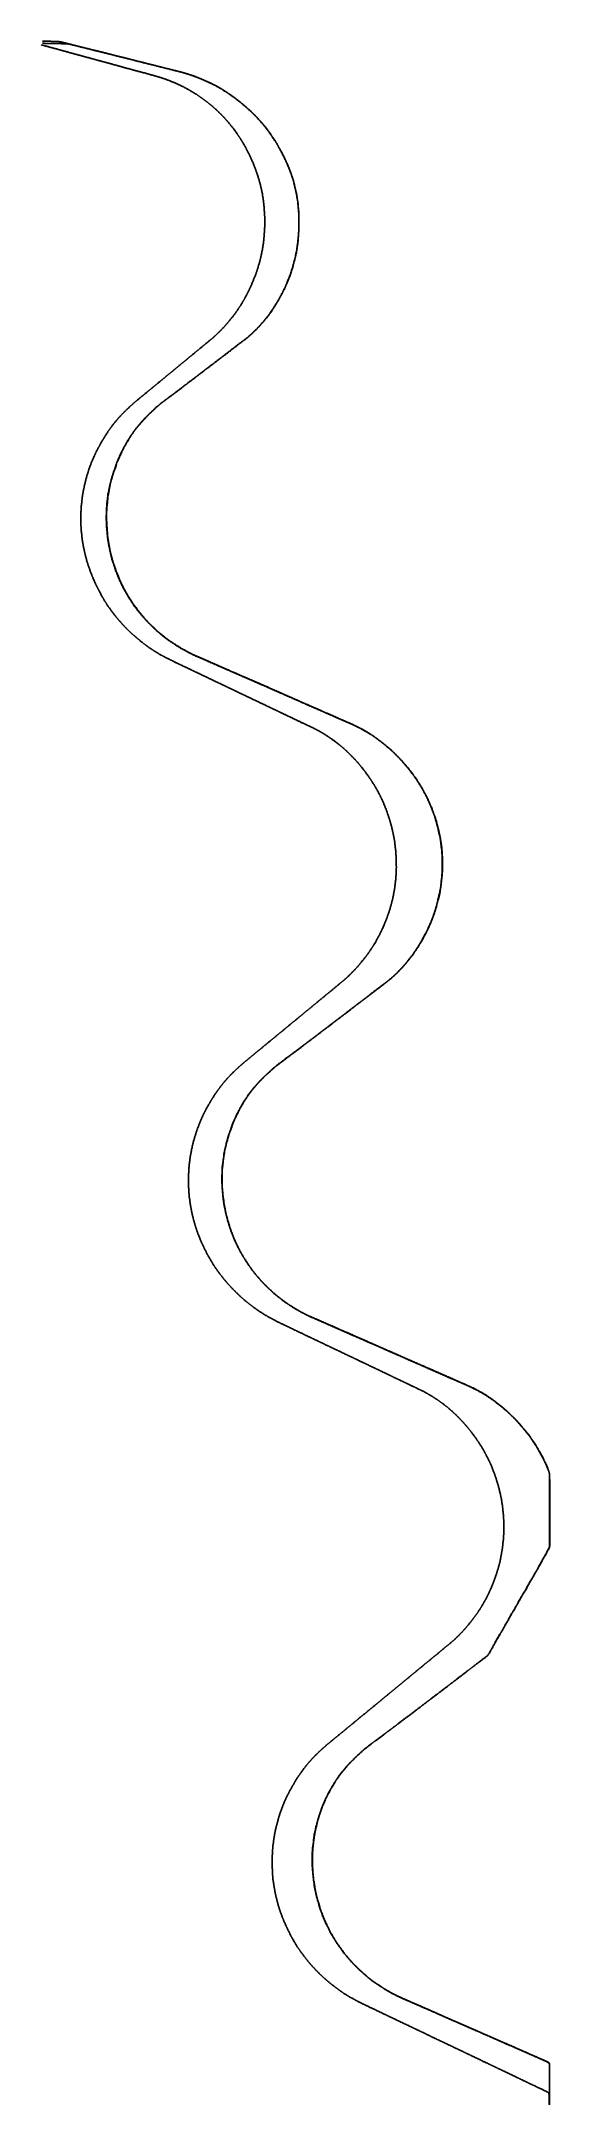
# Model space of a CAD drawing. Header units: millimetres. Extents: x 1.9 to 6, y -16.7 to 0.
import ezdxf

# ---------------------------------------------------------------- set-up
doc = ezdxf.new("R2010")
doc.units = ezdxf.units.MM
doc.header["$MEASUREMENT"] = 0
for name, color, linetype in [('Actual_1', 7, 'Continuous'), ('Actual_2', 7, 'Continuous'), ('Actual_3', 7, 'Continuous')]:
    doc.layers.add(name, color=color, linetype=linetype)

msp = doc.modelspace()

# ---------------------------------------------------------------- linework, layer by layer
at = {"layer": 'Actual_1'}
msp.add_lwpolyline([(1.895, -0.017), (1.9, -0.017), (1.905, -0.017), (1.909, -0.017), (1.914, -0.017), (1.919, -0.017), (1.923, -0.017), (1.928, -0.017), (1.933, -0.017), (1.937, -0.017), (1.942, -0.017), (1.947, -0.017), (1.952, -0.017), (1.956, -0.017), (1.961, -0.017), (1.965, -0.018), (1.97, -0.018), (1.975, -0.018), (1.98, -0.018), (1.984, -0.018), (1.989, -0.018), (1.994, -0.018), (1.998, -0.018), (2.003, -0.018), (2.008, -0.019), (2.013, -0.019), (2.017, -0.019), (2.022, -0.019), (2.027, -0.019), (2.031, -0.02), (2.036, -0.02), (2.04, -0.021), (2.045, -0.022), (2.05, -0.024), (2.055, -0.025), (2.059, -0.026), (2.063, -0.027), (2.069, -0.028), (2.073, -0.029), (2.078, -0.03), (2.082, -0.032), (2.088, -0.033), (2.092, -0.034), (2.097, -0.035), (2.101, -0.036), (2.106, -0.038), (2.111, -0.039), (2.115, -0.04), (2.12, -0.041), (2.125, -0.043), (2.13, -0.044), (2.134, -0.045), (2.138, -0.046), (2.144, -0.047), (2.148, -0.048), (2.153, -0.049), (2.157, -0.05), (2.163, -0.052), (2.167, -0.053), (2.172, -0.054), (2.176, -0.055), (2.181, -0.057), (2.186, -0.058), (2.19, -0.059), (2.195, -0.06), (2.2, -0.061), (2.205, -0.062), (2.209, -0.063), (2.214, -0.065), (2.219, -0.066), (2.224, -0.067), (2.228, -0.068), (2.232, -0.069), (2.238, -0.071), (2.242, -0.072), (2.247, -0.073), (2.251, -0.074), (2.257, -0.075), (2.261, -0.076), (2.266, -0.077), (2.27, -0.078), (2.275, -0.08), (2.28, -0.081), (2.284, -0.082), (2.289, -0.083), (2.294, -0.085), (2.299, -0.086), (2.303, -0.087), (2.308, -0.088), (2.313, -0.089), (2.317, -0.09), (2.322, -0.091), (2.326, -0.092), (2.332, -0.094), (2.336, -0.095), (2.341, -0.096), (2.345, -0.097), (2.351, -0.098), (2.355, -0.099), (2.359, -0.101), (2.364, -0.102), (2.369, -0.103), (2.374, -0.104), (2.378, -0.105), (2.383, -0.106), (2.388, -0.108), (2.393, -0.109), (2.397, -0.11), (2.401, -0.111), (2.407, -0.113), (2.411, -0.114), (2.416, -0.115), (2.42, -0.116), (2.426, -0.118), (2.43, -0.119), (2.435, -0.12), (2.439, -0.121), (2.444, -0.122), (2.449, -0.124), (2.453, -0.125), (2.458, -0.126), (2.463, -0.127), (2.468, -0.128), (2.472, -0.129), (2.476, -0.131), (2.482, -0.132), (2.486, -0.133), (2.491, -0.134), (2.495, -0.135), (2.501, -0.137), (2.505, -0.138), (2.509, -0.139), (2.514, -0.14), (2.519, -0.142), (2.524, -0.143), (2.528, -0.144), (2.533, -0.145), (2.538, -0.146), (2.543, -0.147), (2.547, -0.148), (2.552, -0.149), (2.557, -0.151), (2.561, -0.152), (2.566, -0.153), (2.57, -0.154), (2.576, -0.155), (2.58, -0.157), (2.585, -0.158), (2.589, -0.159), (2.595, -0.16), (2.599, -0.161), (2.603, -0.162), (2.608, -0.164), (2.613, -0.165), (2.618, -0.166), (2.622, -0.167), (2.627, -0.168), (2.632, -0.17), (2.637, -0.171), (2.641, -0.172), (2.645, -0.173), (2.651, -0.174), (2.655, -0.175), (2.66, -0.177), (2.664, -0.178), (2.67, -0.179), (2.674, -0.18), (2.678, -0.181), (2.684, -0.183), (2.688, -0.184), (2.693, -0.185), (2.697, -0.186), (2.702, -0.187), (2.707, -0.188), (2.712, -0.189), (2.716, -0.19), (2.721, -0.191), (2.726, -0.193), (2.73, -0.194), (2.735, -0.195), (2.739, -0.197), (2.745, -0.198), (2.749, -0.199), (2.754, -0.2), (2.758, -0.201), (2.764, -0.203), (2.768, -0.204), (2.772, -0.205), (2.778, -0.206), (2.782, -0.207), (2.787, -0.208), (2.791, -0.209), (2.796, -0.211), (2.801, -0.212), (2.806, -0.213), (2.81, -0.214), (2.814, -0.215), (2.82, -0.217), (2.824, -0.218), (2.829, -0.219), (2.834, -0.221), (2.839, -0.222), (2.843, -0.223), (2.848, -0.224), (2.853, -0.225), (2.857, -0.226), (2.862, -0.227), (2.866, -0.228), (2.872, -0.23), (2.876, -0.231), (2.881, -0.232), (2.885, -0.233), (2.891, -0.235), (2.895, -0.236), (2.899, -0.237), (2.904, -0.238), (2.909, -0.239), (2.914, -0.24), (2.918, -0.241), (2.923, -0.243), (2.928, -0.244), (2.932, -0.245), (2.937, -0.246), (2.941, -0.248), (2.947, -0.249), (2.951, -0.25), (2.956, -0.251), (2.96, -0.252), (2.966, -0.253), (2.97, -0.254), (2.975, -0.255), (2.979, -0.257), (2.984, -0.258), (2.989, -0.259), (2.993, -0.26), (2.998, -0.261), (3.003, -0.263), (3.008, -0.264), (3.012, -0.265), (3.017, -0.266), (3.022, -0.268), (3.026, -0.269), (3.031, -0.27), (3.035, -0.272), (3.041, -0.273), (3.045, -0.274), (3.049, -0.276), (3.055, -0.278), (3.059, -0.279), (3.063, -0.28), (3.069, -0.282), (3.073, -0.283), (3.078, -0.284), (3.082, -0.286), (3.087, -0.288), (3.092, -0.289), (3.097, -0.291), (3.102, -0.292), (3.106, -0.294), (3.11, -0.295), (3.116, -0.297), (3.12, -0.298), (3.124, -0.3), (3.13, -0.302), (3.134, -0.303), (3.139, -0.306), (3.143, -0.307), (3.147, -0.309), (3.153, -0.311), (3.157, -0.313), (3.163, -0.315), (3.167, -0.317), (3.171, -0.318), (3.177, -0.321), (3.181, -0.322), (3.186, -0.325), (3.19, -0.326), (3.196, -0.329), (3.2, -0.331), (3.204, -0.333), (3.209, -0.335), (3.214, -0.337), (3.219, -0.339), (3.223, -0.341), (3.229, -0.343), (3.233, -0.345), (3.236, -0.347), (3.238, -0.348), (3.242, -0.349), (3.246, -0.352), (3.248, -0.352), (3.251, -0.354), (3.255, -0.356), (3.257, -0.357), (3.261, -0.359), (3.265, -0.361), (3.266, -0.362), (3.27, -0.363), (3.274, -0.365), (3.276, -0.366), (3.28, -0.368), (3.283, -0.37), (3.285, -0.371), (3.289, -0.373), (3.293, -0.375), (3.295, -0.376), (3.298, -0.378), (3.304, -0.381), (3.308, -0.383), (3.31, -0.384), (3.313, -0.386), (3.317, -0.388), (3.319, -0.389), (3.322, -0.391), (3.325, -0.393), (3.328, -0.395), (3.331, -0.397), (3.333, -0.398), (3.337, -0.4), (3.34, -0.402), (3.342, -0.403), (3.346, -0.405), (3.349, -0.407), (3.351, -0.408), (3.355, -0.41), (3.36, -0.414), (3.364, -0.416), (3.366, -0.417), (3.369, -0.419), (3.372, -0.422), (3.375, -0.423), (3.378, -0.425), (3.38, -0.426), (3.383, -0.428), (3.387, -0.431), (3.389, -0.432), (3.392, -0.434), (3.394, -0.436), (3.397, -0.438), (3.4, -0.44), (3.403, -0.442), (3.406, -0.444), (3.408, -0.445), (3.411, -0.448), (3.415, -0.45), (3.417, -0.451), (3.42, -0.453), (3.422, -0.455), (3.425, -0.457), (3.431, -0.461), (3.434, -0.463), (3.436, -0.465), (3.439, -0.467), (3.441, -0.469), (3.444, -0.471), (3.447, -0.473), (3.45, -0.475), (3.453, -0.477), (3.455, -0.479), (3.458, -0.481), (3.46, -0.483), (3.463, -0.485), (3.466, -0.488), (3.468, -0.489), (3.471, -0.492), (3.473, -0.493), (3.476, -0.496), (3.478, -0.497), (3.481, -0.5), (3.484, -0.501), (3.487, -0.504), (3.489, -0.506), (3.492, -0.508), (3.495, -0.51), (3.497, -0.512), (3.5, -0.514), (3.502, -0.516), (3.505, -0.519), (3.507, -0.521), (3.51, -0.523), (3.512, -0.525), (3.515, -0.527), (3.517, -0.53), (3.52, -0.532), (3.523, -0.534), (3.525, -0.536), (3.528, -0.538), (3.53, -0.54), (3.533, -0.542), (3.535, -0.544), (3.538, -0.546), (3.541, -0.548), (3.543, -0.551), (3.545, -0.553), (3.548, -0.555), (3.551, -0.558), (3.553, -0.56), (3.556, -0.562), (3.558, -0.564), (3.561, -0.566), (3.563, -0.568), (3.566, -0.57), (3.568, -0.572), (3.571, -0.575), (3.573, -0.577), (3.576, -0.579), (3.578, -0.581), (3.58, -0.584), (3.583, -0.586), (3.585, -0.588), (3.588, -0.591), (3.59, -0.593), (3.592, -0.595), (3.595, -0.598), (3.597, -0.6), (3.6, -0.602), (3.602, -0.605), (3.604, -0.607), (3.607, -0.609), (3.609, -0.611), (3.611, -0.614), (3.614, -0.616), (3.616, -0.619), (3.618, -0.621), (3.621, -0.624), (3.623, -0.626), (3.625, -0.628), (3.628, -0.63), (3.63, -0.633), (3.632, -0.635), (3.635, -0.638), (3.637, -0.64), (3.639, -0.643), (3.641, -0.645), (3.643, -0.648), (3.645, -0.65), (3.648, -0.653), (3.65, -0.655), (3.652, -0.658), (3.654, -0.66), (3.657, -0.663), (3.659, -0.665), (3.661, -0.667), (3.664, -0.67), (3.666, -0.672), (3.668, -0.675), (3.67, -0.677), (3.672, -0.68), (3.675, -0.682), (3.677, -0.685), (3.679, -0.687), (3.681, -0.69), (3.683, -0.693), (3.685, -0.696), (3.687, -0.698), (3.689, -0.701), (3.691, -0.703), (3.694, -0.706), (3.696, -0.708), (3.698, -0.71), (3.701, -0.713), (3.702, -0.715), (3.705, -0.718), (3.706, -0.721), (3.708, -0.724), (3.71, -0.727), (3.711, -0.73), (3.713, -0.733), (3.715, -0.735), (3.717, -0.738), (3.719, -0.741), (3.722, -0.743), (3.724, -0.746), (3.726, -0.748), (3.728, -0.751), (3.73, -0.753), (3.732, -0.757), (3.734, -0.759), (3.736, -0.762), (3.738, -0.765), (3.74, -0.767), (3.742, -0.771), (3.743, -0.773), (3.745, -0.776), (3.748, -0.779), (3.749, -0.781), (3.751, -0.785), (3.752, -0.787), (3.755, -0.79), (3.757, -0.793), (3.758, -0.795), (3.76, -0.799), (3.762, -0.801), (3.764, -0.804), (3.766, -0.807), (3.768, -0.81), (3.77, -0.813), (3.771, -0.815), (3.774, -0.818), (3.776, -0.821), (3.776, -0.824), (3.778, -0.826), (3.78, -0.829), (3.782, -0.832), (3.783, -0.835), (3.785, -0.838), (3.786, -0.84), (3.789, -0.844), (3.79, -0.847), (3.791, -0.849), (3.793, -0.853), (3.795, -0.856), (3.797, -0.858), (3.799, -0.862), (3.801, -0.865), (3.802, -0.867), (3.804, -0.871), (3.807, -0.876), (3.809, -0.88), (3.81, -0.882), (3.812, -0.886), (3.814, -0.889), (3.816, -0.891), (3.818, -0.895), (3.82, -0.898), (3.821, -0.9), (3.822, -0.904), (3.824, -0.908), (3.825, -0.91), (3.827, -0.913), (3.83, -0.919), (3.832, -0.923), (3.835, -0.928), (3.837, -0.932), (3.84, -0.938), (3.841, -0.942), (3.844, -0.947), (3.846, -0.951), (3.849, -0.956), (3.851, -0.96), (3.853, -0.966), (3.855, -0.97), (3.857, -0.974), (3.86, -0.979), (3.861, -0.983), (3.862, -0.985), (3.864, -0.989), (3.866, -0.993), (3.867, -0.994), (3.869, -0.998), (3.871, -1.002), (3.872, -1.004), (3.873, -1.008), (3.875, -1.012), (3.877, -1.017), (3.879, -1.021), (3.88, -1.025), (3.883, -1.031), (3.884, -1.035), (3.887, -1.041), (3.888, -1.045), (3.89, -1.049), (3.892, -1.054), (3.894, -1.058), (3.896, -1.064), (3.898, -1.068), (3.899, -1.072), (3.901, -1.078), (3.903, -1.082), (3.905, -1.088), (3.907, -1.092), (3.908, -1.096), (3.91, -1.102), (3.911, -1.106), (3.912, -1.11), (3.914, -1.116), (3.916, -1.12), (3.917, -1.124), (3.919, -1.13), (3.921, -1.134), (3.922, -1.138), (3.924, -1.144), (3.925, -1.148), (3.926, -1.153), (3.927, -1.157), (3.929, -1.163), (3.93, -1.167), (3.931, -1.171), (3.932, -1.176), (3.933, -1.181), (3.934, -1.186), (3.935, -1.19), (3.936, -1.195), (3.937, -1.199), (3.938, -1.205), (3.939, -1.209), (3.94, -1.214), (3.941, -1.218), (3.942, -1.224), (3.943, -1.228), (3.944, -1.233), (3.945, -1.237), (3.946, -1.242), (3.948, -1.247), (3.949, -1.251), (3.95, -1.256), (3.951, -1.26), (3.952, -1.266), (3.952, -1.27), (3.953, -1.275), (3.954, -1.279), (3.954, -1.284), (3.955, -1.289), (3.956, -1.294), (3.957, -1.298), (3.958, -1.303), (3.958, -1.308), (3.959, -1.312), (3.96, -1.317), (3.96, -1.321), (3.961, -1.327), (3.962, -1.331), (3.962, -1.336), (3.962, -1.34), (3.963, -1.345), (3.963, -1.35), (3.963, -1.354), (3.964, -1.359), (3.964, -1.364), (3.965, -1.368), (3.966, -1.373), (3.966, -1.378), (3.966, -1.383), (3.966, -1.387), (3.967, -1.392), (3.967, -1.397), (3.967, -1.401), (3.967, -1.406), (3.968, -1.411), (3.968, -1.416), (3.968, -1.42), (3.968, -1.425), (3.968, -1.43), (3.968, -1.434), (3.968, -1.439), (3.969, -1.444), (3.969, -1.448), (3.969, -1.453), (3.969, -1.458), (3.969, -1.462), (3.969, -1.467), (3.969, -1.472), (3.969, -1.476), (3.969, -1.481), (3.969, -1.486), (3.969, -1.49), (3.969, -1.495), (3.969, -1.5), (3.969, -1.505), (3.969, -1.509), (3.969, -1.514), (3.969, -1.519), (3.968, -1.523), (3.968, -1.528), (3.968, -1.533), (3.968, -1.538), (3.968, -1.542), (3.968, -1.547), (3.967, -1.552), (3.967, -1.556), (3.967, -1.561), (3.966, -1.566), (3.966, -1.57), (3.966, -1.575), (3.966, -1.58), (3.966, -1.584), (3.966, -1.589), (3.965, -1.594), (3.964, -1.599), (3.964, -1.603), (3.963, -1.608), (3.963, -1.613), (3.962, -1.617), (3.962, -1.622), (3.962, -1.627), (3.962, -1.631), (3.962, -1.636), (3.961, -1.641), (3.961, -1.645), (3.96, -1.65), (3.959, -1.655), (3.959, -1.66), (3.958, -1.664), (3.957, -1.669), (3.957, -1.673), (3.956, -1.678), (3.955, -1.683), (3.955, -1.688), (3.954, -1.692), (3.953, -1.697), (3.953, -1.702), (3.952, -1.706), (3.951, -1.711), (3.95, -1.716), (3.949, -1.721), (3.948, -1.725), (3.948, -1.73), (3.947, -1.734), (3.945, -1.74), (3.945, -1.744), (3.944, -1.749), (3.943, -1.753), (3.941, -1.757), (3.94, -1.763), (3.939, -1.767), (3.938, -1.772), (3.936, -1.777), (3.935, -1.781), (3.933, -1.786), (3.932, -1.79), (3.931, -1.796), (3.93, -1.8), (3.929, -1.805), (3.928, -1.809), (3.927, -1.815), (3.925, -1.819), (3.924, -1.823), (3.923, -1.828), (3.921, -1.833), (3.921, -1.838), (3.92, -1.843), (3.919, -1.847), (3.918, -1.851), (3.916, -1.857), (3.915, -1.861), (3.912, -1.866), (3.911, -1.871), (3.91, -1.875), (3.908, -1.88), (3.907, -1.885), (3.906, -1.889), (3.904, -1.894), (3.903, -1.899), (3.902, -1.904), (3.901, -1.908), (3.899, -1.912), (3.897, -1.917), (3.895, -1.921), (3.894, -1.923), (3.892, -1.927), (3.89, -1.931), (3.888, -1.936), (3.886, -1.941), (3.884, -1.946), (3.883, -1.95), (3.881, -1.954), (3.879, -1.96), (3.877, -1.964), (3.875, -1.968), (3.873, -1.974), (3.872, -1.978), (3.869, -1.983), (3.867, -1.987), (3.866, -1.989), (3.864, -1.993), (3.862, -1.996), (3.862, -1.998), (3.86, -2.002), (3.858, -2.006), (3.857, -2.011), (3.855, -2.016), (3.853, -2.02), (3.851, -2.026), (3.849, -2.029), (3.847, -2.031), (3.845, -2.035), (3.843, -2.038), (3.842, -2.04), (3.84, -2.044), (3.838, -2.048), (3.837, -2.05), (3.836, -2.053), (3.834, -2.057), (3.833, -2.059), (3.831, -2.063), (3.829, -2.066), (3.828, -2.068), (3.826, -2.072), (3.823, -2.077), (3.821, -2.081), (3.82, -2.083), (3.818, -2.087), (3.816, -2.09), (3.815, -2.092), (3.813, -2.096), (3.811, -2.1), (3.81, -2.102), (3.808, -2.105), (3.806, -2.109), (3.805, -2.111), (3.803, -2.114), (3.8, -2.118), (3.799, -2.12), (3.797, -2.123), (3.796, -2.125), (3.794, -2.129), (3.792, -2.133), (3.791, -2.134), (3.789, -2.138), (3.787, -2.141), (3.785, -2.143), (3.783, -2.147), (3.782, -2.149), (3.78, -2.152), (3.778, -2.156), (3.776, -2.158), (3.774, -2.161), (3.771, -2.167), (3.769, -2.17), (3.767, -2.172), (3.765, -2.175), (3.763, -2.179), (3.762, -2.181), (3.76, -2.184), (3.758, -2.186), (3.756, -2.19), (3.754, -2.193), (3.752, -2.195), (3.75, -2.198), (3.749, -2.2), (3.747, -2.204), (3.745, -2.207), (3.743, -2.209), (3.741, -2.212), (3.739, -2.214), (3.737, -2.217), (3.735, -2.22), (3.733, -2.223), (3.731, -2.226), (3.729, -2.228), (3.727, -2.231), (3.726, -2.233), (3.723, -2.237), (3.721, -2.239), (3.719, -2.242), (3.717, -2.245), (3.715, -2.247), (3.713, -2.25), (3.711, -2.252), (3.709, -2.255), (3.707, -2.257), (3.705, -2.26), (3.702, -2.263), (3.7, -2.265), (3.698, -2.268), (3.696, -2.27), (3.694, -2.273), (3.692, -2.275), (3.69, -2.278), (3.688, -2.28), (3.685, -2.283), (3.684, -2.286), (3.681, -2.288), (3.679, -2.291), (3.677, -2.293), (3.675, -2.296), (3.673, -2.298), (3.67, -2.301), (3.668, -2.303), (3.666, -2.306), (3.664, -2.308), (3.661, -2.311), (3.659, -2.313), (3.657, -2.316), (3.655, -2.318), (3.652, -2.321), (3.65, -2.323), (3.648, -2.325), (3.646, -2.328), (3.644, -2.33), (3.641, -2.333), (3.639, -2.335), (3.637, -2.338), (3.635, -2.34), (3.632, -2.343), (3.63, -2.345), (3.628, -2.347), (3.625, -2.35), (3.623, -2.352), (3.62, -2.354), (3.618, -2.356), (3.616, -2.359), (3.613, -2.361), (3.611, -2.363), (3.608, -2.365), (3.606, -2.368), (3.604, -2.37), (3.602, -2.373), (3.599, -2.375), (3.597, -2.377), (3.594, -2.38), (3.592, -2.382), (3.589, -2.384), (3.587, -2.386), (3.584, -2.388), (3.582, -2.391), (3.579, -2.393), (3.577, -2.395), (3.574, -2.397), (3.572, -2.4), (3.57, -2.402), (3.567, -2.404), (3.565, -2.406), (3.562, -2.408), (3.56, -2.411), (3.557, -2.412), (3.555, -2.415), (3.552, -2.417), (3.549, -2.419), (3.546, -2.421), (3.544, -2.423), (3.541, -2.425), (3.539, -2.427), (3.536, -2.429), (3.531, -2.433), (3.528, -2.436), (3.526, -2.437), (3.523, -2.44), (3.521, -2.441), (3.517, -2.443), (3.512, -2.447), (3.509, -2.449), (3.507, -2.451), (3.504, -2.453), (3.501, -2.455), (3.498, -2.457), (3.493, -2.461), (3.49, -2.463), (3.488, -2.465), (3.485, -2.467), (3.483, -2.469), (3.48, -2.471), (3.477, -2.473), (3.475, -2.476), (3.472, -2.478), (3.469, -2.48), (3.466, -2.482), (3.464, -2.484), (3.461, -2.486), (3.459, -2.487), (3.456, -2.49), (3.453, -2.492), (3.451, -2.494), (3.448, -2.496), (3.446, -2.498), (3.443, -2.5), (3.44, -2.502), (3.438, -2.504), (3.435, -2.506), (3.432, -2.508), (3.429, -2.511), (3.427, -2.512), (3.424, -2.515), (3.422, -2.516), (3.419, -2.519), (3.417, -2.52), (3.414, -2.523), (3.411, -2.525), (3.409, -2.527), (3.405, -2.529), (3.403, -2.531), (3.4, -2.533), (3.398, -2.535), (3.395, -2.537), (3.393, -2.539), (3.39, -2.541), (3.387, -2.544), (3.385, -2.545), (3.382, -2.547), (3.38, -2.549), (3.376, -2.551), (3.371, -2.555), (3.368, -2.558), (3.366, -2.559), (3.363, -2.562), (3.361, -2.563), (3.358, -2.566), (3.356, -2.567), (3.353, -2.57), (3.35, -2.572), (3.347, -2.573), (3.344, -2.576), (3.342, -2.577), (3.339, -2.58), (3.337, -2.581), (3.334, -2.584), (3.331, -2.586), (3.329, -2.588), (3.326, -2.59), (3.324, -2.592), (3.321, -2.594), (3.319, -2.596), (3.316, -2.598), (3.31, -2.602), (3.307, -2.604), (3.305, -2.606), (3.302, -2.608), (3.3, -2.61), (3.297, -2.612), (3.291, -2.616), (3.289, -2.619), (3.286, -2.62), (3.283, -2.623), (3.281, -2.624), (3.278, -2.626), (3.276, -2.628), (3.273, -2.631), (3.27, -2.633), (3.268, -2.635), (3.265, -2.637), (3.262, -2.638), (3.259, -2.641), (3.257, -2.642), (3.254, -2.645), (3.251, -2.647), (3.249, -2.649), (3.246, -2.651), (3.244, -2.653), (3.241, -2.655), (3.238, -2.657), (3.236, -2.659), (3.233, -2.661), (3.23, -2.663), (3.227, -2.665), (3.225, -2.666), (3.222, -2.669), (3.216, -2.673), (3.213, -2.675), (3.211, -2.677), (3.208, -2.679), (3.206, -2.681), (3.203, -2.683), (3.201, -2.685), (3.198, -2.687), (3.196, -2.689), (3.193, -2.691), (3.19, -2.694), (3.188, -2.695), (3.185, -2.698), (3.183, -2.699), (3.179, -2.702), (3.177, -2.703), (3.174, -2.706), (3.171, -2.708), (3.169, -2.71), (3.166, -2.712), (3.164, -2.713), (3.161, -2.716), (3.158, -2.717), (3.156, -2.72), (3.153, -2.722), (3.15, -2.724), (3.147, -2.726), (3.145, -2.728), (3.142, -2.73), (3.14, -2.732), (3.137, -2.734), (3.134, -2.737), (3.132, -2.738), (3.129, -2.741), (3.127, -2.743), (3.124, -2.745), (3.122, -2.747), (3.119, -2.749), (3.116, -2.75), (3.113, -2.753), (3.11, -2.755), (3.108, -2.757), (3.105, -2.759), (3.103, -2.76), (3.1, -2.763), (3.094, -2.766), (3.091, -2.768), (3.089, -2.77), (3.086, -2.772), (3.084, -2.774), (3.081, -2.776), (3.076, -2.781), (3.073, -2.783), (3.07, -2.785), (3.068, -2.787), (3.065, -2.789), (3.062, -2.791), (3.06, -2.793), (3.057, -2.795), (3.054, -2.797), (3.052, -2.799), (3.049, -2.801), (3.047, -2.803), (3.043, -2.805), (3.041, -2.806), (3.038, -2.809), (3.035, -2.811), (3.033, -2.813), (3.03, -2.815), (3.028, -2.817), (3.025, -2.819), (3.023, -2.821), (3.02, -2.823), (3.015, -2.828), (3.012, -2.83), (3.01, -2.832), (3.007, -2.834), (3.004, -2.836), (3.002, -2.838), (2.999, -2.84), (2.996, -2.842), (2.993, -2.845), (2.991, -2.846), (2.988, -2.848), (2.986, -2.85), (2.982, -2.852), (2.977, -2.856), (2.974, -2.858), (2.972, -2.86), (2.969, -2.862), (2.967, -2.864), (2.964, -2.866), (2.962, -2.868), (2.959, -2.87), (2.956, -2.873), (2.954, -2.874), (2.95, -2.876), (2.948, -2.878), (2.945, -2.88), (2.94, -2.884), (2.936, -2.886), (2.934, -2.887), (2.931, -2.89), (2.929, -2.891), (2.926, -2.894), (2.923, -2.896), (2.921, -2.898), (2.918, -2.9), (2.916, -2.902), (2.913, -2.904), (2.911, -2.906), (2.908, -2.908), (2.905, -2.91), (2.902, -2.912), (2.899, -2.915), (2.897, -2.916), (2.894, -2.919), (2.892, -2.921), (2.889, -2.923), (2.887, -2.925), (2.884, -2.927), (2.879, -2.93), (2.875, -2.932), (2.873, -2.934), (2.87, -2.936), (2.867, -2.938), (2.865, -2.94), (2.862, -2.943), (2.86, -2.945), (2.857, -2.947), (2.855, -2.949), (2.852, -2.951), (2.849, -2.953), (2.846, -2.955), (2.844, -2.957), (2.841, -2.959), (2.839, -2.962), (2.836, -2.964), (2.833, -2.966), (2.831, -2.968), (2.828, -2.97), (2.826, -2.972), (2.823, -2.974), (2.821, -2.976), (2.818, -2.978), (2.815, -2.981), (2.813, -2.982), (2.81, -2.985), (2.808, -2.987), (2.806, -2.989), (2.803, -2.992), (2.801, -2.994), (2.799, -2.997), (2.796, -2.999), (2.794, -3.001), (2.792, -3.004), (2.789, -3.006), (2.787, -3.008), (2.785, -3.011), (2.782, -3.013), (2.78, -3.015), (2.777, -3.017), (2.775, -3.02), (2.772, -3.022), (2.77, -3.024), (2.768, -3.027), (2.765, -3.029), (2.763, -3.031), (2.76, -3.033), (2.758, -3.036), (2.755, -3.038), (2.753, -3.042), (2.75, -3.044), (2.748, -3.046), (2.745, -3.048), (2.743, -3.051), (2.74, -3.053), (2.738, -3.055), (2.736, -3.058), (2.733, -3.06), (2.731, -3.063), (2.729, -3.065), (2.727, -3.068), (2.724, -3.07), (2.722, -3.073), (2.72, -3.075), (2.718, -3.077), (2.715, -3.08), (2.713, -3.082), (2.711, -3.085), (2.708, -3.087), (2.706, -3.089), (2.704, -3.092), (2.702, -3.095), (2.699, -3.097), (2.697, -3.1), (2.695, -3.102), (2.693, -3.105), (2.691, -3.108), (2.689, -3.11), (2.687, -3.113), (2.685, -3.115), (2.683, -3.118), (2.68, -3.12), (2.678, -3.123), (2.676, -3.125), (2.674, -3.127), (2.671, -3.13), (2.669, -3.132), (2.666, -3.135), (2.665, -3.137), (2.662, -3.14), (2.661, -3.142), (2.658, -3.145), (2.657, -3.148), (2.654, -3.151), (2.653, -3.153), (2.65, -3.156), (2.647, -3.158), (2.646, -3.161), (2.644, -3.164), (2.642, -3.166), (2.64, -3.169), (2.636, -3.175), (2.634, -3.178), (2.633, -3.18), (2.631, -3.183), (2.629, -3.186), (2.626, -3.188), (2.624, -3.191), (2.622, -3.193), (2.62, -3.196), (2.618, -3.199), (2.616, -3.202), (2.614, -3.204), (2.612, -3.207), (2.61, -3.211), (2.609, -3.213), (2.607, -3.216), (2.604, -3.222), (2.602, -3.226), (2.601, -3.228), (2.598, -3.231), (2.596, -3.234), (2.595, -3.236), (2.593, -3.24), (2.589, -3.245), (2.587, -3.249), (2.586, -3.251), (2.584, -3.254), (2.58, -3.259), (2.578, -3.263), (2.577, -3.265), (2.574, -3.268), (2.572, -3.272), (2.571, -3.274), (2.569, -3.278), (2.567, -3.281), (2.567, -3.283), (2.565, -3.287), (2.561, -3.292), (2.559, -3.296), (2.558, -3.298), (2.556, -3.301), (2.554, -3.305), (2.553, -3.307), (2.551, -3.311), (2.549, -3.315), (2.549, -3.316), (2.547, -3.32), (2.545, -3.324), (2.544, -3.326), (2.542, -3.33), (2.54, -3.333), (2.539, -3.335), (2.537, -3.339), (2.535, -3.343), (2.535, -3.345), (2.533, -3.349), (2.531, -3.352), (2.528, -3.358), (2.527, -3.362), (2.524, -3.368), (2.522, -3.372), (2.52, -3.377), (2.518, -3.381), (2.516, -3.387), (2.514, -3.391), (2.513, -3.395), (2.511, -3.399), (2.51, -3.401), (2.508, -3.405), (2.506, -3.408), (2.506, -3.41), (2.504, -3.414), (2.502, -3.417), (2.501, -3.419), (2.499, -3.423), (2.496, -3.429), (2.494, -3.433), (2.493, -3.438), (2.492, -3.443), (2.491, -3.447), (2.49, -3.452), (2.489, -3.456), (2.487, -3.462), (2.486, -3.466), (2.484, -3.47), (2.482, -3.476), (2.48, -3.48), (2.478, -3.485), (2.476, -3.489), (2.474, -3.495), (2.472, -3.499), (2.471, -3.503), (2.469, -3.509), (2.468, -3.513), (2.466, -3.517), (2.465, -3.523), (2.463, -3.527), (2.462, -3.532), (2.461, -3.536), (2.459, -3.542), (2.458, -3.546), (2.457, -3.55), (2.456, -3.555), (2.454, -3.56), (2.453, -3.565), (2.451, -3.569), (2.45, -3.574), (2.448, -3.579), (2.447, -3.583), (2.446, -3.589), (2.444, -3.593), (2.443, -3.598), (2.442, -3.602), (2.442, -3.607), (2.441, -3.612), (2.44, -3.617), (2.439, -3.621), (2.438, -3.625), (2.436, -3.631), (2.435, -3.635), (2.435, -3.64), (2.434, -3.645), (2.434, -3.649), (2.433, -3.654), (2.433, -3.658), (2.432, -3.664), (2.431, -3.668), (2.43, -3.673), (2.429, -3.677), (2.428, -3.682), (2.427, -3.687), (2.426, -3.692), (2.425, -3.696), (2.424, -3.701), (2.424, -3.705), (2.423, -3.71), (2.423, -3.715), (2.422, -3.72), (2.422, -3.725), (2.422, -3.729), (2.421, -3.734), (2.42, -3.739), (2.42, -3.743), (2.419, -3.748), (2.419, -3.753), (2.419, -3.757), (2.418, -3.762), (2.418, -3.767), (2.417, -3.772), (2.416, -3.776), (2.416, -3.781), (2.415, -3.785), (2.415, -3.79), (2.414, -3.795), (2.414, -3.8), (2.414, -3.804), (2.414, -3.809), (2.414, -3.814), (2.414, -3.818), (2.413, -3.823), (2.413, -3.828), (2.413, -3.833), (2.413, -3.837), (2.413, -3.842), (2.413, -3.847), (2.413, -3.851), (2.413, -3.856), (2.413, -3.861), (2.413, -3.865), (2.413, -3.87), (2.413, -3.875), (2.413, -3.879), (2.413, -3.884), (2.413, -3.889), (2.413, -3.894), (2.413, -3.898), (2.413, -3.903), (2.414, -3.908), (2.414, -3.912), (2.414, -3.917), (2.414, -3.922), (2.414, -3.926), (2.414, -3.931), (2.414, -3.936), (2.415, -3.941), (2.415, -3.945), (2.415, -3.95), (2.416, -3.955), (2.416, -3.959), (2.416, -3.964), (2.417, -3.969), (2.417, -3.974), (2.418, -3.978), (2.418, -3.983), (2.418, -3.988), (2.419, -3.992), (2.419, -3.997), (2.419, -4.002), (2.42, -4.006), (2.42, -4.011), (2.421, -4.016), (2.421, -4.02), (2.421, -4.025), (2.422, -4.03), (2.423, -4.035), (2.423, -4.039), (2.424, -4.044), (2.425, -4.049), (2.425, -4.053), (2.426, -4.058), (2.427, -4.063), (2.428, -4.068), (2.428, -4.072), (2.429, -4.077), (2.43, -4.081), (2.431, -4.086), (2.432, -4.091), (2.433, -4.096), (2.434, -4.1), (2.434, -4.105), (2.435, -4.11), (2.436, -4.115), (2.437, -4.119), (2.438, -4.124), (2.438, -4.129), (2.439, -4.133), (2.44, -4.138), (2.441, -4.142), (2.442, -4.148), (2.443, -4.152), (2.444, -4.157), (2.445, -4.161), (2.447, -4.166), (2.448, -4.171), (2.449, -4.175), (2.45, -4.18), (2.452, -4.185), (2.453, -4.189), (2.454, -4.194), (2.456, -4.199), (2.457, -4.204), (2.458, -4.208), (2.459, -4.213), (2.461, -4.218), (2.462, -4.223), (2.463, -4.227), (2.464, -4.231), (2.466, -4.237), (2.467, -4.241), (2.468, -4.246), (2.471, -4.251), (2.472, -4.255), (2.474, -4.259), (2.476, -4.265), (2.477, -4.269), (2.48, -4.275), (2.481, -4.279), (2.482, -4.283), (2.484, -4.289), (2.485, -4.293), (2.487, -4.297), (2.488, -4.302), (2.49, -4.307), (2.491, -4.312), (2.493, -4.316), (2.495, -4.321), (2.497, -4.325), (2.5, -4.331), (2.501, -4.335), (2.504, -4.34), (2.506, -4.344), (2.508, -4.35), (2.509, -4.354), (2.511, -4.358), (2.513, -4.364), (2.515, -4.368), (2.516, -4.372), (2.518, -4.378), (2.52, -4.382), (2.522, -4.387), (2.524, -4.391), (2.527, -4.397), (2.529, -4.401), (2.532, -4.406), (2.534, -4.41), (2.534, -4.412), (2.536, -4.416), (2.538, -4.419), (2.541, -4.425), (2.543, -4.429), (2.546, -4.434), (2.547, -4.438), (2.549, -4.442), (2.55, -4.444), (2.552, -4.448), (2.554, -4.451), (2.555, -4.453), (2.557, -4.457), (2.56, -4.463), (2.562, -4.466), (2.563, -4.468), (2.565, -4.472), (2.568, -4.475), (2.569, -4.477), (2.571, -4.481), (2.573, -4.484), (2.574, -4.486), (2.576, -4.49), (2.577, -4.492), (2.579, -4.495), (2.581, -4.499), (2.582, -4.501), (2.585, -4.504), (2.587, -4.508), (2.588, -4.51), (2.59, -4.513), (2.592, -4.515), (2.594, -4.519), (2.596, -4.522), (2.597, -4.524), (2.599, -4.528), (2.6, -4.53), (2.603, -4.533), (2.605, -4.536), (2.606, -4.538), (2.609, -4.542), (2.61, -4.544), (2.612, -4.547), (2.614, -4.55), (2.615, -4.552), (2.617, -4.556), (2.619, -4.56), (2.621, -4.562), (2.623, -4.565), (2.624, -4.567), (2.626, -4.57), (2.629, -4.573), (2.63, -4.576), (2.632, -4.579), (2.634, -4.581), (2.636, -4.584), (2.638, -4.587), (2.64, -4.589), (2.643, -4.592), (2.645, -4.594), (2.647, -4.597), (2.648, -4.6), (2.651, -4.603), (2.654, -4.608), (2.656, -4.612), (2.658, -4.614), (2.66, -4.617), (2.664, -4.622), (2.666, -4.625), (2.668, -4.627), (2.67, -4.63), (2.672, -4.632), (2.675, -4.635), (2.677, -4.638), (2.679, -4.64), (2.681, -4.643), (2.683, -4.645), (2.687, -4.65), (2.69, -4.653), (2.691, -4.656), (2.694, -4.659), (2.695, -4.661), (2.698, -4.664), (2.699, -4.666), (2.702, -4.669), (2.705, -4.671), (2.706, -4.674), (2.709, -4.677), (2.711, -4.679), (2.713, -4.682), (2.715, -4.684), (2.717, -4.687), (2.719, -4.689), (2.721, -4.692), (2.723, -4.694), (2.726, -4.697), (2.728, -4.699), (2.731, -4.701), (2.733, -4.704), (2.735, -4.706), (2.737, -4.708), (2.74, -4.711), (2.742, -4.713), (2.744, -4.716), (2.747, -4.718), (2.749, -4.721), (2.751, -4.723), (2.753, -4.726), (2.755, -4.728), (2.758, -4.731), (2.76, -4.733), (2.763, -4.735), (2.765, -4.737), (2.767, -4.74), (2.77, -4.742), (2.772, -4.744), (2.775, -4.746), (2.777, -4.749), (2.78, -4.751), (2.782, -4.754), (2.784, -4.756), (2.787, -4.758), (2.789, -4.76), (2.792, -4.763), (2.794, -4.765), (2.796, -4.767), (2.799, -4.77), (2.801, -4.772), (2.803, -4.774), (2.806, -4.776), (2.808, -4.779), (2.811, -4.781), (2.813, -4.783), (2.816, -4.785), (2.818, -4.788), (2.821, -4.79), (2.823, -4.792), (2.825, -4.794), (2.828, -4.797), (2.83, -4.799), (2.833, -4.801), (2.836, -4.803), (2.838, -4.805), (2.841, -4.808), (2.843, -4.809), (2.846, -4.812), (2.848, -4.814), (2.851, -4.816), (2.854, -4.818), (2.856, -4.82), (2.859, -4.822), (2.862, -4.824), (2.864, -4.826), (2.867, -4.829), (2.869, -4.831), (2.872, -4.833), (2.875, -4.835), (2.877, -4.837), (2.88, -4.839), (2.882, -4.841), (2.885, -4.843), (2.887, -4.845), (2.89, -4.848), (2.893, -4.85), (2.895, -4.852), (2.899, -4.854), (2.901, -4.855), (2.904, -4.857), (2.909, -4.861), (2.912, -4.864), (2.914, -4.866), (2.917, -4.868), (2.919, -4.87), (2.923, -4.872), (2.928, -4.875), (2.931, -4.877), (2.933, -4.879), (2.937, -4.881), (2.942, -4.885), (2.945, -4.887), (2.947, -4.888), (2.951, -4.891), (2.953, -4.892), (2.956, -4.894), (2.959, -4.897), (2.961, -4.898), (2.965, -4.9), (2.97, -4.903), (2.974, -4.905), (2.976, -4.907), (2.979, -4.909), (2.983, -4.911), (2.985, -4.913), (2.988, -4.915), (2.99, -4.916), (2.994, -4.918), (2.997, -4.92), (2.999, -4.921), (3.002, -4.924), (3.008, -4.927), (3.011, -4.929), (3.013, -4.93), (3.017, -4.932), (3.02, -4.935), (3.022, -4.936), (3.026, -4.938), (3.03, -4.94), (3.032, -4.941), (3.035, -4.943), (3.041, -4.946), (3.044, -4.948), (3.046, -4.949), (3.05, -4.951), (3.054, -4.953), (3.056, -4.954), (3.059, -4.956), (3.063, -4.958), (3.065, -4.959), (3.069, -4.961), (3.072, -4.963), (3.074, -4.964), (3.078, -4.966), (3.082, -4.968), (3.084, -4.969), (3.087, -4.971), (3.091, -4.973), (3.093, -4.973), (3.097, -4.975), (3.1, -4.977), (3.102, -4.978), (3.106, -4.98), (3.11, -4.982), (3.112, -4.983), (3.116, -4.985), (3.12, -4.986), (3.121, -4.987), (3.125, -4.989), (3.129, -4.991), (3.135, -4.993), (3.139, -4.995), (3.145, -4.997), (3.149, -4.999), (3.153, -5.001), (3.158, -5.003), (3.162, -5.005), (3.168, -5.007), (3.172, -5.009), (3.177, -5.011), (3.181, -5.013), (3.185, -5.015), (3.191, -5.017), (3.195, -5.019), (3.201, -5.022), (3.205, -5.023), (3.21, -5.026), (3.214, -5.028), (3.22, -5.03), (3.224, -5.032), (3.228, -5.034), (3.233, -5.036), (3.237, -5.038), (3.243, -5.04), (3.247, -5.042), (3.252, -5.045), (3.257, -5.046), (3.262, -5.049), (3.266, -5.051), (3.27, -5.052), (3.276, -5.055), (3.28, -5.056), (3.285, -5.059), (3.289, -5.061), (3.295, -5.063), (3.299, -5.065), (3.303, -5.067), (3.309, -5.069), (3.313, -5.071), (3.318, -5.073), (3.322, -5.075), (3.328, -5.078), (3.332, -5.079), (3.337, -5.082), (3.341, -5.084), (3.345, -5.086), (3.351, -5.088), (3.355, -5.09), (3.361, -5.092), (3.365, -5.094), (3.37, -5.096), (3.374, -5.098), (3.38, -5.101), (3.384, -5.102), (3.388, -5.104), (3.393, -5.107), (3.397, -5.108), (3.403, -5.111), (3.407, -5.113), (3.409, -5.113), (3.412, -5.115), (3.416, -5.117), (3.422, -5.12), (3.426, -5.121), (3.43, -5.123), (3.436, -5.125), (3.44, -5.127), (3.445, -5.129), (3.449, -5.131), (3.455, -5.134), (3.459, -5.135), (3.463, -5.137), (3.469, -5.14), (3.473, -5.141), (3.478, -5.144), (3.482, -5.146), (3.488, -5.148), (3.492, -5.15), (3.497, -5.152), (3.501, -5.154), (3.505, -5.156), (3.511, -5.158), (3.515, -5.16), (3.521, -5.162), (3.525, -5.164), (3.526, -5.165), (3.53, -5.167), (3.534, -5.169), (3.54, -5.171), (3.546, -5.173), (3.55, -5.174), (3.556, -5.177), (3.56, -5.179), (3.563, -5.18), (3.569, -5.183), (3.573, -5.185), (3.579, -5.187), (3.583, -5.189), (3.588, -5.191), (3.592, -5.193), (3.598, -5.196), (3.602, -5.197), (3.607, -5.2), (3.611, -5.201), (3.617, -5.204), (3.621, -5.206), (3.625, -5.207), (3.631, -5.21), (3.635, -5.211), (3.638, -5.213), (3.644, -5.216), (3.65, -5.218), (3.654, -5.22), (3.659, -5.222), (3.663, -5.224), (3.667, -5.226), (3.673, -5.228), (3.677, -5.23), (3.681, -5.232), (3.687, -5.234), (3.69, -5.236), (3.696, -5.239), (3.7, -5.24), (3.706, -5.243), (3.71, -5.244), (3.714, -5.246), (3.719, -5.248), (3.723, -5.25), (3.725, -5.251), (3.729, -5.253), (3.733, -5.255), (3.734, -5.255), (3.738, -5.257), (3.742, -5.259), (3.744, -5.26), (3.748, -5.262), (3.752, -5.263), (3.757, -5.266), (3.762, -5.268), (3.767, -5.27), (3.771, -5.272), (3.777, -5.274), (3.781, -5.276), (3.785, -5.277), (3.789, -5.279), (3.794, -5.282), (3.798, -5.283), (3.804, -5.286), (3.808, -5.288), (3.814, -5.29), (3.818, -5.292), (3.823, -5.294), (3.827, -5.296), (3.831, -5.298), (3.833, -5.299), (3.836, -5.301), (3.84, -5.302), (3.846, -5.305), (3.85, -5.307), (3.856, -5.309), (3.86, -5.311), (3.865, -5.313), (3.869, -5.315), (3.873, -5.316), (3.879, -5.319), (3.883, -5.321), (3.885, -5.321), (3.888, -5.323), (3.892, -5.325), (3.898, -5.328), (3.902, -5.329), (3.908, -5.332), (3.912, -5.333), (3.916, -5.335), (3.921, -5.338), (3.925, -5.339), (3.931, -5.342), (3.935, -5.344), (3.94, -5.346), (3.944, -5.348), (3.95, -5.35), (3.954, -5.352), (3.958, -5.354), (3.964, -5.356), (3.967, -5.358), (3.973, -5.36), (3.977, -5.362), (3.983, -5.365), (3.987, -5.366), (3.991, -5.368), (3.996, -5.371), (4, -5.373), (4.002, -5.373), (4.006, -5.375), (4.01, -5.377), (4.011, -5.378), (4.015, -5.38), (4.019, -5.381), (4.025, -5.384), (4.029, -5.385), (4.033, -5.387), (4.039, -5.389), (4.043, -5.391), (4.048, -5.394), (4.052, -5.395), (4.054, -5.396), (4.058, -5.398), (4.062, -5.4), (4.067, -5.402), (4.071, -5.404), (4.075, -5.406), (4.081, -5.408), (4.085, -5.41), (4.09, -5.412), (4.094, -5.414), (4.1, -5.416), (4.104, -5.418), (4.11, -5.421), (4.114, -5.422), (4.118, -5.424), (4.123, -5.426), (4.127, -5.428), (4.133, -5.431), (4.137, -5.432), (4.142, -5.435), (4.146, -5.437), (4.152, -5.44), (4.156, -5.441), (4.16, -5.443), (4.165, -5.446), (4.169, -5.447), (4.175, -5.45), (4.179, -5.451), (4.185, -5.454), (4.189, -5.455), (4.193, -5.457), (4.198, -5.459), (4.202, -5.461), (4.208, -5.463), (4.212, -5.465), (4.216, -5.467), (4.222, -5.469), (4.225, -5.471), (4.231, -5.474), (4.235, -5.475), (4.241, -5.478), (4.245, -5.48), (4.246, -5.48), (4.25, -5.482), (4.254, -5.484), (4.26, -5.486), (4.264, -5.488), (4.268, -5.49), (4.273, -5.492), (4.277, -5.494), (4.283, -5.497), (4.287, -5.498), (4.289, -5.499), (4.292, -5.501), (4.296, -5.503), (4.298, -5.504), (4.302, -5.506), (4.306, -5.508), (4.311, -5.51), (4.316, -5.512), (4.32, -5.513), (4.325, -5.515), (4.329, -5.517), (4.335, -5.52), (4.339, -5.521), (4.343, -5.523), (4.344, -5.524), (4.348, -5.526), (4.352, -5.527), (4.358, -5.53), (4.362, -5.532), (4.367, -5.534), (4.372, -5.536), (4.376, -5.537), (4.381, -5.539), (4.385, -5.541), (4.391, -5.544), (4.395, -5.545), (4.396, -5.546), (4.4, -5.548), (4.404, -5.55), (4.406, -5.551), (4.41, -5.553), (4.414, -5.555), (4.419, -5.557), (4.423, -5.559), (4.427, -5.561), (4.429, -5.562), (4.433, -5.563), (4.436, -5.566), (4.438, -5.566), (4.442, -5.568), (4.447, -5.571), (4.451, -5.573), (4.457, -5.576), (4.461, -5.578), (4.466, -5.581), (4.47, -5.582), (4.475, -5.586), (4.479, -5.587), (4.481, -5.588), (4.485, -5.59), (4.488, -5.592), (4.49, -5.593), (4.494, -5.595), (4.498, -5.597), (4.5, -5.598), (4.503, -5.6), (4.507, -5.603), (4.509, -5.604), (4.512, -5.606), (4.518, -5.609), (4.521, -5.611), (4.523, -5.612), (4.527, -5.615), (4.53, -5.617), (4.532, -5.618), (4.536, -5.62), (4.538, -5.621), (4.541, -5.623), (4.544, -5.625), (4.546, -5.627), (4.55, -5.629), (4.555, -5.633), (4.559, -5.635), (4.561, -5.636), (4.564, -5.638), (4.569, -5.642), (4.573, -5.644), (4.575, -5.646), (4.578, -5.648), (4.58, -5.649), (4.583, -5.652), (4.586, -5.654), (4.588, -5.655), (4.592, -5.658), (4.594, -5.659), (4.597, -5.661), (4.6, -5.664), (4.602, -5.665), (4.605, -5.667), (4.607, -5.669), (4.61, -5.671), (4.613, -5.673), (4.616, -5.676), (4.618, -5.678), (4.621, -5.68), (4.624, -5.682), (4.626, -5.683), (4.629, -5.686), (4.632, -5.687), (4.635, -5.689), (4.638, -5.692), (4.64, -5.693), (4.643, -5.695), (4.645, -5.697), (4.648, -5.699), (4.65, -5.701), (4.653, -5.704), (4.656, -5.706), (4.658, -5.708), (4.661, -5.711), (4.663, -5.712), (4.666, -5.715), (4.668, -5.717), (4.671, -5.719), (4.673, -5.721), (4.676, -5.723), (4.678, -5.725), (4.681, -5.727), (4.684, -5.73), (4.687, -5.731), (4.689, -5.734), (4.692, -5.735), (4.694, -5.738), (4.697, -5.74), (4.699, -5.742), (4.702, -5.744), (4.704, -5.746), (4.707, -5.749), (4.709, -5.751), (4.711, -5.753), (4.714, -5.756), (4.716, -5.757), (4.719, -5.76), (4.721, -5.762), (4.724, -5.764), (4.726, -5.767), (4.728, -5.769), (4.731, -5.772), (4.733, -5.774), (4.736, -5.776), (4.738, -5.778), (4.741, -5.781), (4.743, -5.783), (4.746, -5.785), (4.748, -5.787), (4.75, -5.789), (4.753, -5.792), (4.755, -5.794), (4.757, -5.797), (4.759, -5.799), (4.762, -5.802), (4.764, -5.804), (4.766, -5.806), (4.769, -5.809), (4.771, -5.811), (4.774, -5.813), (4.776, -5.815), (4.778, -5.818), (4.78, -5.82), (4.782, -5.823), (4.785, -5.825), (4.787, -5.828), (4.789, -5.83), (4.792, -5.833), (4.794, -5.835), (4.796, -5.837), (4.799, -5.84), (4.801, -5.842), (4.803, -5.845), (4.806, -5.847), (4.807, -5.849), (4.81, -5.852), (4.812, -5.854), (4.814, -5.857), (4.816, -5.86), (4.818, -5.863), (4.82, -5.865), (4.822, -5.868), (4.825, -5.87), (4.827, -5.873), (4.829, -5.875), (4.831, -5.878), (4.834, -5.88), (4.836, -5.882), (4.838, -5.885), (4.84, -5.887), (4.843, -5.89), (4.845, -5.892), (4.847, -5.895), (4.849, -5.897), (4.851, -5.9), (4.853, -5.902), (4.855, -5.905), (4.859, -5.91), (4.861, -5.913), (4.863, -5.916), (4.865, -5.919), (4.867, -5.921), (4.87, -5.924), (4.871, -5.926), (4.874, -5.929), (4.877, -5.931), (4.878, -5.934), (4.881, -5.936), (4.882, -5.939), (4.884, -5.942), (4.886, -5.944), (4.888, -5.947), (4.89, -5.951), (4.891, -5.953), (4.893, -5.956), (4.895, -5.958), (4.897, -5.962), (4.899, -5.965), (4.901, -5.967), (4.903, -5.97), (4.905, -5.972), (4.907, -5.975), (4.909, -5.978), (4.911, -5.98), (4.914, -5.983), (4.915, -5.985), (4.918, -5.988), (4.919, -5.991), (4.921, -5.994), (4.925, -5.999), (4.927, -6.003), (4.928, -6.005), (4.93, -6.008), (4.932, -6.012), (4.933, -6.014), (4.936, -6.017), (4.937, -6.019), (4.939, -6.023), (4.942, -6.026), (4.943, -6.028), (4.945, -6.031), (4.948, -6.037), (4.951, -6.04), (4.952, -6.042), (4.954, -6.046), (4.958, -6.051), (4.96, -6.054), (4.961, -6.056), (4.963, -6.06), (4.965, -6.064), (4.966, -6.065), (4.968, -6.069), (4.97, -6.073), (4.971, -6.075), (4.973, -6.079), (4.974, -6.082), (4.977, -6.088), (4.979, -6.092), (4.98, -6.094), (4.982, -6.097), (4.984, -6.101), (4.985, -6.103), (4.987, -6.106), (4.988, -6.108), (4.991, -6.112), (4.992, -6.116), (4.994, -6.117), (4.996, -6.121), (4.998, -6.125), (4.999, -6.127), (5.001, -6.13), (5.003, -6.134), (5.004, -6.136), (5.005, -6.14), (5.007, -6.144), (5.009, -6.149), (5.011, -6.153), (5.014, -6.159), (5.015, -6.163), (5.018, -6.168), (5.02, -6.172), (5.023, -6.178), (5.025, -6.182), (5.026, -6.186), (5.028, -6.191), (5.03, -6.196), (5.032, -6.201), (5.034, -6.205), (5.037, -6.211), (5.039, -6.214), (5.04, -6.216), (5.042, -6.22), (5.044, -6.224), (5.045, -6.228), (5.047, -6.234), (5.048, -6.238), (5.049, -6.242), (5.051, -6.248), (5.052, -6.252), (5.054, -6.256), (5.056, -6.262), (5.058, -6.266), (5.059, -6.27), (5.061, -6.276), (5.063, -6.28), (5.065, -6.286), (5.067, -6.29), (5.069, -6.294), (5.071, -6.299), (5.072, -6.304), (5.074, -6.309), (5.075, -6.313), (5.076, -6.318), (5.078, -6.322), (5.08, -6.328), (5.081, -6.332), (5.082, -6.336), (5.083, -6.342), (5.084, -6.346), (5.085, -6.351), (5.086, -6.355), (5.088, -6.361), (5.089, -6.365), (5.09, -6.369), (5.091, -6.374), (5.093, -6.379), (5.094, -6.384), (5.095, -6.388), (5.096, -6.393), (5.098, -6.398), (5.099, -6.403), (5.1, -6.407), (5.101, -6.411), (5.102, -6.417), (5.103, -6.421), (5.104, -6.426), (5.105, -6.43), (5.106, -6.435), (5.107, -6.44), (5.108, -6.445), (5.109, -6.449), (5.11, -6.454), (5.112, -6.459), (5.113, -6.464), (5.113, -6.468), (5.114, -6.473), (5.114, -6.477), (5.115, -6.482), (5.115, -6.487), (5.116, -6.492), (5.117, -6.496), (5.118, -6.501), (5.119, -6.505), (5.12, -6.51), (5.121, -6.515), (5.121, -6.52), (5.122, -6.524), (5.122, -6.529), (5.123, -6.534), (5.123, -6.538), (5.124, -6.543), (5.124, -6.548), (5.125, -6.552), (5.125, -6.557), (5.126, -6.562), (5.126, -6.567), (5.126, -6.571), (5.127, -6.576), (5.127, -6.581), (5.127, -6.585), (5.127, -6.59), (5.128, -6.595), (5.128, -6.599), (5.129, -6.604), (5.129, -6.609), (5.129, -6.613), (5.13, -6.618), (5.13, -6.623), (5.13, -6.628), (5.13, -6.632), (5.13, -6.637), (5.13, -6.642), (5.13, -6.646), (5.131, -6.651), (5.131, -6.656), (5.131, -6.66), (5.131, -6.665), (5.131, -6.67), (5.131, -6.674), (5.131, -6.679), (5.131, -6.684), (5.131, -6.689), (5.131, -6.693), (5.131, -6.698), (5.131, -6.703), (5.131, -6.707), (5.131, -6.712), (5.13, -6.717), (5.13, -6.721), (5.13, -6.726), (5.13, -6.731), (5.13, -6.735), (5.13, -6.74), (5.13, -6.745), (5.129, -6.749), (5.128, -6.754), (5.128, -6.759), (5.127, -6.764), (5.127, -6.768), (5.127, -6.773), (5.127, -6.778), (5.126, -6.782), (5.126, -6.787), (5.125, -6.791), (5.124, -6.796), (5.124, -6.801), (5.123, -6.806), (5.123, -6.811), (5.122, -6.815), (5.122, -6.82), (5.122, -6.825), (5.121, -6.829), (5.121, -6.834), (5.12, -6.838), (5.119, -6.844), (5.119, -6.848), (5.118, -6.853), (5.117, -6.857), (5.117, -6.862), (5.116, -6.867), (5.116, -6.871), (5.115, -6.876), (5.115, -6.881), (5.114, -6.886), (5.113, -6.89), (5.112, -6.895), (5.112, -6.899), (5.111, -6.904), (5.11, -6.909), (5.109, -6.914), (5.109, -6.918), (5.108, -6.923), (5.107, -6.927), (5.106, -6.932), (5.105, -6.937), (5.104, -6.942), (5.103, -6.946), (5.101, -6.951), (5.1, -6.956), (5.098, -6.96), (5.097, -6.964), (5.095, -6.97), (5.093, -6.974), (5.092, -6.979), (5.091, -6.984), (5.09, -6.989), (5.089, -6.993), (5.088, -6.998), (5.086, -7.003), (5.085, -7.008), (5.084, -7.012), (5.083, -7.017), (5.082, -7.022), (5.081, -7.026), (5.08, -7.031), (5.079, -7.035), (5.077, -7.041), (5.075, -7.045), (5.074, -7.049), (5.072, -7.055), (5.071, -7.059), (5.069, -7.063), (5.067, -7.069), (5.066, -7.073), (5.065, -7.078), (5.064, -7.082), (5.062, -7.087), (5.061, -7.092), (5.059, -7.096), (5.057, -7.101), (5.056, -7.106), (5.053, -7.111), (5.052, -7.115), (5.05, -7.119), (5.048, -7.125), (5.046, -7.129), (5.044, -7.134), (5.042, -7.139), (5.04, -7.143), (5.039, -7.148), (5.037, -7.153), (5.036, -7.157), (5.033, -7.162), (5.031, -7.166), (5.03, -7.168), (5.028, -7.171), (5.026, -7.175), (5.024, -7.181), (5.023, -7.185), (5.02, -7.191), (5.019, -7.195), (5.017, -7.199), (5.016, -7.2), (5.014, -7.204), (5.012, -7.208), (5.011, -7.21), (5.009, -7.214), (5.007, -7.217), (5.007, -7.219), (5.005, -7.223), (5.003, -7.227), (5.002, -7.229), (5, -7.233), (4.998, -7.236), (4.998, -7.238), (4.996, -7.242), (4.994, -7.246), (4.993, -7.247), (4.991, -7.251), (4.989, -7.255), (4.988, -7.257), (4.986, -7.261), (4.984, -7.264), (4.983, -7.266), (4.981, -7.27), (4.978, -7.275), (4.976, -7.279), (4.975, -7.281), (4.973, -7.284), (4.971, -7.288), (4.969, -7.29), (4.968, -7.294), (4.966, -7.297), (4.965, -7.299), (4.963, -7.303), (4.96, -7.306), (4.959, -7.308), (4.957, -7.311), (4.955, -7.314), (4.953, -7.317), (4.95, -7.322), (4.948, -7.326), (4.947, -7.328), (4.945, -7.331), (4.943, -7.335), (4.941, -7.337), (4.939, -7.34), (4.937, -7.344), (4.936, -7.346), (4.934, -7.35), (4.931, -7.355), (4.929, -7.358), (4.927, -7.36), (4.925, -7.364), (4.921, -7.369), (4.919, -7.372), (4.917, -7.374), (4.915, -7.377), (4.914, -7.38), (4.911, -7.383), (4.909, -7.386), (4.908, -7.388), (4.906, -7.391), (4.904, -7.394), (4.902, -7.397), (4.9, -7.4), (4.899, -7.402), (4.897, -7.406), (4.895, -7.408), (4.893, -7.411), (4.891, -7.414), (4.889, -7.416), (4.887, -7.419), (4.885, -7.422), (4.883, -7.424), (4.881, -7.427), (4.879, -7.43), (4.876, -7.432), (4.874, -7.435), (4.872, -7.438), (4.87, -7.44), (4.868, -7.443), (4.867, -7.445), (4.864, -7.448), (4.86, -7.453), (4.858, -7.456), (4.856, -7.459), (4.854, -7.461), (4.852, -7.464), (4.85, -7.467), (4.846, -7.472), (4.843, -7.474), (4.842, -7.477), (4.839, -7.48), (4.838, -7.482), (4.835, -7.485), (4.833, -7.487), (4.831, -7.49), (4.829, -7.492), (4.826, -7.494), (4.824, -7.497), (4.822, -7.499), (4.818, -7.504), (4.815, -7.507), (4.813, -7.51), (4.811, -7.512), (4.809, -7.515), (4.807, -7.517), (4.804, -7.519), (4.802, -7.522), (4.8, -7.524), (4.798, -7.527), (4.795, -7.529), (4.793, -7.531), (4.791, -7.534), (4.788, -7.536), (4.786, -7.538), (4.784, -7.541), (4.781, -7.543), (4.779, -7.546), (4.776, -7.548), (4.774, -7.55), (4.772, -7.553), (4.77, -7.555), (4.767, -7.557), (4.765, -7.56), (4.763, -7.562), (4.76, -7.565), (4.758, -7.567), (4.756, -7.57), (4.754, -7.572), (4.751, -7.574), (4.749, -7.576), (4.746, -7.578), (4.743, -7.581), (4.741, -7.583), (4.738, -7.585), (4.736, -7.587), (4.733, -7.589), (4.731, -7.591), (4.729, -7.594), (4.726, -7.596), (4.724, -7.598), (4.721, -7.6), (4.719, -7.603), (4.716, -7.605), (4.714, -7.607), (4.711, -7.609), (4.709, -7.611), (4.706, -7.613), (4.703, -7.615), (4.7, -7.617), (4.698, -7.619), (4.695, -7.621), (4.693, -7.624), (4.69, -7.626), (4.688, -7.628), (4.685, -7.63), (4.682, -7.632), (4.68, -7.634), (4.677, -7.637), (4.675, -7.638), (4.672, -7.641), (4.67, -7.642), (4.667, -7.645), (4.664, -7.647), (4.662, -7.649), (4.659, -7.651), (4.657, -7.653), (4.654, -7.655), (4.648, -7.659), (4.645, -7.661), (4.643, -7.663), (4.64, -7.665), (4.638, -7.667), (4.635, -7.669), (4.632, -7.671), (4.63, -7.673), (4.627, -7.676), (4.625, -7.677), (4.622, -7.68), (4.619, -7.681), (4.616, -7.684), (4.614, -7.685), (4.611, -7.688), (4.608, -7.69), (4.606, -7.691), (4.602, -7.693), (4.6, -7.695), (4.597, -7.697), (4.594, -7.7), (4.592, -7.701), (4.589, -7.704), (4.587, -7.705), (4.584, -7.708), (4.582, -7.71), (4.579, -7.712), (4.577, -7.714), (4.574, -7.716), (4.571, -7.717), (4.569, -7.72), (4.566, -7.722), (4.563, -7.724), (4.56, -7.726), (4.558, -7.728), (4.555, -7.73), (4.553, -7.732), (4.55, -7.734), (4.547, -7.737), (4.545, -7.738), (4.542, -7.74), (4.539, -7.742), (4.536, -7.745), (4.534, -7.746), (4.531, -7.749), (4.528, -7.751), (4.526, -7.753), (4.523, -7.755), (4.521, -7.756), (4.518, -7.759), (4.515, -7.76), (4.512, -7.763), (4.51, -7.765), (4.507, -7.767), (4.504, -7.769), (4.502, -7.771), (4.499, -7.773), (4.497, -7.775), (4.494, -7.777), (4.489, -7.781), (4.486, -7.783), (4.483, -7.785), (4.48, -7.787), (4.478, -7.789), (4.475, -7.791), (4.473, -7.793), (4.47, -7.795), (4.467, -7.798), (4.465, -7.799), (4.462, -7.802), (4.46, -7.803), (4.457, -7.806), (4.454, -7.807), (4.451, -7.809), (4.448, -7.812), (4.446, -7.813), (4.443, -7.815), (4.441, -7.817), (4.438, -7.819), (4.435, -7.821), (4.432, -7.824), (4.43, -7.826), (4.427, -7.828), (4.424, -7.83), (4.422, -7.831), (4.419, -7.834), (4.417, -7.835), (4.414, -7.838), (4.411, -7.84), (4.408, -7.841), (4.405, -7.844), (4.403, -7.845), (4.4, -7.848), (4.398, -7.849), (4.395, -7.852), (4.393, -7.855), (4.39, -7.856), (4.387, -7.859), (4.385, -7.861), (4.382, -7.863), (4.38, -7.865), (4.377, -7.867), (4.375, -7.869), (4.372, -7.871), (4.369, -7.873), (4.366, -7.875), (4.363, -7.877), (4.361, -7.878), (4.358, -7.881), (4.355, -7.882), (4.353, -7.884), (4.35, -7.887), (4.347, -7.889), (4.344, -7.891), (4.342, -7.893), (4.339, -7.895), (4.337, -7.896), (4.334, -7.899), (4.331, -7.901), (4.329, -7.903), (4.326, -7.905), (4.323, -7.907), (4.32, -7.909), (4.318, -7.911), (4.315, -7.913), (4.31, -7.917), (4.307, -7.92), (4.305, -7.921), (4.302, -7.924), (4.3, -7.925), (4.297, -7.927), (4.291, -7.931), (4.288, -7.933), (4.286, -7.935), (4.283, -7.937), (4.281, -7.939), (4.278, -7.942), (4.276, -7.943), (4.273, -7.946), (4.27, -7.948), (4.268, -7.95), (4.265, -7.952), (4.262, -7.954), (4.259, -7.956), (4.257, -7.957), (4.254, -7.96), (4.251, -7.962), (4.249, -7.964), (4.246, -7.966), (4.244, -7.968), (4.241, -7.971), (4.239, -7.972), (4.236, -7.975), (4.234, -7.976), (4.231, -7.978), (4.228, -7.981), (4.225, -7.982), (4.222, -7.985), (4.22, -7.986), (4.217, -7.989), (4.215, -7.99), (4.212, -7.993), (4.209, -7.995), (4.207, -7.997), (4.204, -7.999), (4.201, -8.001), (4.198, -8.003), (4.196, -8.005), (4.193, -8.007), (4.19, -8.01), (4.188, -8.011), (4.185, -8.013), (4.183, -8.015), (4.18, -8.017), (4.177, -8.018), (4.174, -8.021), (4.171, -8.023), (4.169, -8.024), (4.166, -8.026), (4.163, -8.028), (4.16, -8.031), (4.158, -8.032), (4.155, -8.035), (4.153, -8.037), (4.15, -8.039), (4.147, -8.041), (4.145, -8.043), (4.142, -8.045), (4.137, -8.049), (4.133, -8.051), (4.131, -8.053), (4.128, -8.055), (4.126, -8.057), (4.123, -8.059), (4.121, -8.061), (4.118, -8.063), (4.116, -8.066), (4.113, -8.068), (4.11, -8.07), (4.108, -8.072), (4.105, -8.074), (4.103, -8.076), (4.1, -8.078), (4.097, -8.079), (4.094, -8.082), (4.091, -8.084), (4.089, -8.086), (4.086, -8.088), (4.084, -8.089), (4.081, -8.092), (4.078, -8.094), (4.076, -8.096), (4.073, -8.098), (4.071, -8.1), (4.068, -8.103), (4.066, -8.104), (4.063, -8.107), (4.06, -8.108), (4.057, -8.11), (4.054, -8.113), (4.052, -8.114), (4.049, -8.117), (4.047, -8.118), (4.044, -8.121), (4.041, -8.122), (4.039, -8.125), (4.036, -8.126), (4.033, -8.129), (4.03, -8.131), (4.028, -8.132), (4.025, -8.135), (4.023, -8.136), (4.02, -8.138), (4.016, -8.14), (4.014, -8.142), (4.011, -8.144), (4.009, -8.146), (4.006, -8.148), (4.003, -8.15), (4.001, -8.152), (3.998, -8.155), (3.996, -8.157), (3.993, -8.159), (3.991, -8.161), (3.988, -8.163), (3.986, -8.165), (3.983, -8.167), (3.98, -8.169), (3.977, -8.171), (3.974, -8.174), (3.972, -8.175), (3.969, -8.177), (3.967, -8.179), (3.964, -8.181), (3.958, -8.185), (3.955, -8.187), (3.953, -8.189), (3.95, -8.191), (3.948, -8.193), (3.945, -8.195), (3.942, -8.197), (3.94, -8.199), (3.937, -8.202), (3.934, -8.203), (3.931, -8.205), (3.929, -8.207), (3.926, -8.209), (3.921, -8.213), (3.918, -8.215), (3.915, -8.217), (3.912, -8.219), (3.91, -8.221), (3.907, -8.223), (3.904, -8.225), (3.902, -8.227), (3.899, -8.229), (3.897, -8.231), (3.894, -8.233), (3.892, -8.235), (3.888, -8.237), (3.883, -8.241), (3.88, -8.243), (3.878, -8.245), (3.875, -8.247), (3.872, -8.249), (3.869, -8.251), (3.864, -8.255), (3.862, -8.258), (3.859, -8.26), (3.856, -8.262), (3.854, -8.264), (3.851, -8.266), (3.849, -8.267), (3.846, -8.27), (3.843, -8.272), (3.841, -8.274), (3.838, -8.276), (3.835, -8.278), (3.832, -8.28), (3.83, -8.281), (3.827, -8.284), (3.824, -8.286), (3.822, -8.288), (3.819, -8.29), (3.817, -8.292), (3.814, -8.294), (3.811, -8.296), (3.808, -8.298), (3.805, -8.3), (3.803, -8.302), (3.8, -8.304), (3.798, -8.306), (3.795, -8.308), (3.792, -8.31), (3.79, -8.312), (3.787, -8.315), (3.784, -8.316), (3.782, -8.319), (3.779, -8.32), (3.776, -8.323), (3.774, -8.325), (3.771, -8.327), (3.769, -8.329), (3.766, -8.331), (3.764, -8.333), (3.762, -8.336), (3.757, -8.34), (3.754, -8.343), (3.752, -8.345), (3.749, -8.347), (3.747, -8.349), (3.745, -8.352), (3.742, -8.354), (3.74, -8.356), (3.737, -8.358), (3.735, -8.361), (3.732, -8.363), (3.73, -8.365), (3.727, -8.367), (3.725, -8.369), (3.722, -8.371), (3.72, -8.374), (3.717, -8.376), (3.715, -8.378), (3.712, -8.38), (3.71, -8.383), (3.707, -8.385), (3.705, -8.387), (3.702, -8.389), (3.7, -8.391), (3.697, -8.394), (3.695, -8.396), (3.693, -8.398), (3.69, -8.401), (3.688, -8.403), (3.686, -8.406), (3.683, -8.408), (3.681, -8.41), (3.679, -8.413), (3.676, -8.415), (3.674, -8.417), (3.672, -8.42), (3.67, -8.422), (3.667, -8.425), (3.665, -8.427), (3.663, -8.429), (3.66, -8.432), (3.658, -8.434), (3.655, -8.436), (3.653, -8.438), (3.651, -8.441), (3.648, -8.443), (3.646, -8.446), (3.644, -8.448), (3.642, -8.45), (3.639, -8.453), (3.637, -8.455), (3.635, -8.458), (3.632, -8.461), (3.63, -8.463), (3.628, -8.466), (3.626, -8.468), (3.624, -8.471), (3.622, -8.473), (3.62, -8.476), (3.617, -8.478), (3.615, -8.481), (3.613, -8.483), (3.611, -8.486), (3.607, -8.491), (3.604, -8.494), (3.602, -8.496), (3.6, -8.499), (3.598, -8.501), (3.596, -8.504), (3.594, -8.506), (3.592, -8.509), (3.59, -8.511), (3.588, -8.514), (3.585, -8.517), (3.584, -8.52), (3.582, -8.523), (3.58, -8.525), (3.578, -8.528), (3.574, -8.533), (3.571, -8.536), (3.57, -8.538), (3.567, -8.541), (3.565, -8.543), (3.563, -8.546), (3.562, -8.549), (3.559, -8.552), (3.557, -8.555), (3.556, -8.557), (3.554, -8.56), (3.552, -8.563), (3.55, -8.566), (3.548, -8.569), (3.546, -8.571), (3.544, -8.575), (3.543, -8.577), (3.541, -8.58), (3.538, -8.583), (3.537, -8.585), (3.535, -8.588), (3.533, -8.591), (3.531, -8.594), (3.529, -8.596), (3.527, -8.599), (3.525, -8.602), (3.523, -8.604), (3.521, -8.608), (3.519, -8.612), (3.518, -8.614), (3.517, -8.617), (3.515, -8.621), (3.514, -8.623), (3.512, -8.627), (3.51, -8.63), (3.509, -8.632), (3.507, -8.636), (3.505, -8.638), (3.503, -8.641), (3.5, -8.644), (3.499, -8.646), (3.497, -8.65), (3.496, -8.652), (3.494, -8.655), (3.492, -8.659), (3.491, -8.661), (3.489, -8.665), (3.487, -8.668), (3.486, -8.67), (3.484, -8.674), (3.482, -8.68), (3.48, -8.684), (3.478, -8.688), (3.476, -8.693), (3.474, -8.697), (3.471, -8.702), (3.469, -8.706), (3.468, -8.708), (3.466, -8.712), (3.465, -8.716), (3.462, -8.722), (3.461, -8.726), (3.459, -8.73), (3.458, -8.731), (3.456, -8.735), (3.454, -8.739), (3.453, -8.741), (3.451, -8.744), (3.448, -8.75), (3.447, -8.754), (3.445, -8.758), (3.443, -8.764), (3.441, -8.768), (3.438, -8.773), (3.436, -8.777), (3.434, -8.783), (3.432, -8.787), (3.431, -8.791), (3.429, -8.797), (3.428, -8.801), (3.427, -8.805), (3.425, -8.811), (3.424, -8.815), (3.422, -8.82), (3.42, -8.825), (3.419, -8.829), (3.417, -8.833), (3.415, -8.839), (3.413, -8.843), (3.411, -8.848), (3.409, -8.853), (3.408, -8.857), (3.405, -8.862), (3.404, -8.867), (3.403, -8.871), (3.401, -8.876), (3.4, -8.881), (3.399, -8.885), (3.397, -8.891), (3.396, -8.895), (3.395, -8.9), (3.394, -8.904), (3.392, -8.909), (3.391, -8.914), (3.39, -8.918), (3.388, -8.924), (3.386, -8.928), (3.385, -8.932), (3.383, -8.938), (3.382, -8.942), (3.381, -8.947), (3.38, -8.951), (3.379, -8.956), (3.378, -8.961), (3.377, -8.965), (3.376, -8.97), (3.375, -8.975), (3.374, -8.98), (3.372, -8.984), (3.371, -8.989), (3.37, -8.993), (3.369, -8.999), (3.368, -9.003), (3.368, -9.008), (3.367, -9.012), (3.367, -9.017), (3.366, -9.022), (3.365, -9.026), (3.364, -9.031), (3.363, -9.036), (3.362, -9.041), (3.361, -9.045), (3.361, -9.05), (3.36, -9.055), (3.359, -9.06), (3.359, -9.064), (3.358, -9.069), (3.358, -9.073), (3.357, -9.078), (3.357, -9.083), (3.356, -9.087), (3.356, -9.092), (3.355, -9.097), (3.355, -9.102), (3.354, -9.106), (3.354, -9.111), (3.353, -9.116), (3.352, -9.12), (3.352, -9.125), (3.351, -9.13), (3.35, -9.135), (3.35, -9.139), (3.35, -9.144), (3.349, -9.149), (3.349, -9.153), (3.349, -9.158), (3.349, -9.163), (3.349, -9.167), (3.348, -9.172), (3.348, -9.177), (3.348, -9.182), (3.348, -9.186), (3.348, -9.191), (3.348, -9.196), (3.348, -9.2), (3.348, -9.205), (3.348, -9.21), (3.348, -9.214), (3.347, -9.219), (3.347, -9.224), (3.347, -9.228), (3.348, -9.233), (3.348, -9.238), (3.348, -9.243), (3.348, -9.247), (3.348, -9.252), (3.348, -9.257), (3.347, -9.261), (3.347, -9.266), (3.347, -9.271), (3.348, -9.275), (3.348, -9.28), (3.348, -9.285), (3.348, -9.29), (3.349, -9.294), (3.349, -9.299), (3.349, -9.304), (3.35, -9.308), (3.35, -9.313), (3.351, -9.318), (3.351, -9.322), (3.351, -9.327), (3.351, -9.332), (3.352, -9.337), (3.352, -9.341), (3.352, -9.346), (3.353, -9.351), (3.353, -9.355), (3.354, -9.36), (3.354, -9.365), (3.355, -9.369), (3.356, -9.374), (3.356, -9.379), (3.357, -9.384), (3.358, -9.388), (3.359, -9.393), (3.359, -9.397), (3.36, -9.402), (3.361, -9.407), (3.361, -9.412), (3.361, -9.416), (3.362, -9.421), (3.362, -9.426), (3.363, -9.43), (3.364, -9.435), (3.365, -9.44), (3.366, -9.445), (3.367, -9.449), (3.368, -9.454), (3.369, -9.458), (3.37, -9.464), (3.371, -9.468), (3.372, -9.473), (3.372, -9.477), (3.373, -9.482), (3.374, -9.487), (3.375, -9.492), (3.375, -9.496), (3.376, -9.501), (3.377, -9.506), (3.378, -9.51), (3.38, -9.515), (3.381, -9.52), (3.382, -9.524), (3.384, -9.53), (3.385, -9.534), (3.386, -9.538), (3.387, -9.543), (3.389, -9.548), (3.39, -9.553), (3.391, -9.557), (3.392, -9.562), (3.394, -9.567), (3.395, -9.571), (3.397, -9.576), (3.399, -9.581), (3.4, -9.585), (3.401, -9.59), (3.403, -9.595), (3.404, -9.6), (3.405, -9.604), (3.406, -9.609), (3.408, -9.614), (3.409, -9.618), (3.41, -9.623), (3.413, -9.628), (3.414, -9.632), (3.416, -9.637), (3.417, -9.642), (3.419, -9.646), (3.42, -9.651), (3.422, -9.656), (3.423, -9.661), (3.425, -9.665), (3.428, -9.67), (3.429, -9.674), (3.432, -9.68), (3.433, -9.684), (3.435, -9.688), (3.437, -9.694), (3.438, -9.698), (3.44, -9.703), (3.442, -9.708), (3.443, -9.712), (3.446, -9.717), (3.447, -9.721), (3.45, -9.727), (3.452, -9.731), (3.454, -9.735), (3.456, -9.74), (3.458, -9.744), (3.461, -9.75), (3.463, -9.754), (3.464, -9.756), (3.465, -9.759), (3.467, -9.763), (3.468, -9.765), (3.47, -9.769), (3.472, -9.773), (3.474, -9.778), (3.476, -9.782), (3.477, -9.784), (3.479, -9.788), (3.481, -9.791), (3.482, -9.793), (3.484, -9.797), (3.486, -9.801), (3.487, -9.803), (3.489, -9.806), (3.491, -9.81), (3.492, -9.812), (3.494, -9.815), (3.496, -9.819), (3.497, -9.821), (3.499, -9.825), (3.502, -9.83), (3.504, -9.834), (3.505, -9.836), (3.507, -9.839), (3.509, -9.843), (3.51, -9.845), (3.512, -9.849), (3.514, -9.852), (3.516, -9.854), (3.518, -9.858), (3.519, -9.86), (3.521, -9.863), (3.523, -9.866), (3.525, -9.868), (3.527, -9.872), (3.529, -9.875), (3.53, -9.877), (3.532, -9.881), (3.533, -9.883), (3.536, -9.886), (3.538, -9.89), (3.539, -9.892), (3.541, -9.895), (3.543, -9.897), (3.545, -9.9), (3.548, -9.903), (3.549, -9.906), (3.551, -9.909), (3.553, -9.911), (3.555, -9.914), (3.557, -9.918), (3.558, -9.92), (3.56, -9.923), (3.561, -9.925), (3.564, -9.929), (3.566, -9.932), (3.567, -9.934), (3.57, -9.937), (3.571, -9.939), (3.573, -9.943), (3.576, -9.946), (3.577, -9.948), (3.579, -9.951), (3.581, -9.953), (3.583, -9.956), (3.585, -9.96), (3.587, -9.962), (3.589, -9.965), (3.59, -9.967), (3.593, -9.97), (3.594, -9.973), (3.597, -9.975), (3.599, -9.978), (3.601, -9.981), (3.603, -9.983), (3.605, -9.986), (3.608, -9.988), (3.61, -9.991), (3.612, -9.994), (3.614, -9.996), (3.616, -9.999), (3.62, -10.004), (3.622, -10.007), (3.624, -10.009), (3.626, -10.012), (3.629, -10.014), (3.631, -10.017), (3.633, -10.019), (3.635, -10.022), (3.637, -10.024), (3.639, -10.027), (3.643, -10.032), (3.646, -10.035), (3.647, -10.037), (3.65, -10.04), (3.652, -10.043), (3.654, -10.045), (3.656, -10.048), (3.659, -10.05), (3.661, -10.052), (3.663, -10.055), (3.665, -10.057), (3.668, -10.06), (3.67, -10.062), (3.672, -10.064), (3.674, -10.067), (3.677, -10.069), (3.679, -10.072), (3.682, -10.074), (3.684, -10.076), (3.686, -10.079), (3.688, -10.081), (3.691, -10.083), (3.693, -10.086), (3.696, -10.088), (3.697, -10.091), (3.7, -10.093), (3.703, -10.095), (3.705, -10.098), (3.707, -10.1), (3.71, -10.102), (3.712, -10.105), (3.715, -10.107), (3.717, -10.109), (3.719, -10.111), (3.721, -10.114), (3.724, -10.116), (3.726, -10.119), (3.728, -10.121), (3.731, -10.123), (3.733, -10.126), (3.736, -10.128), (3.738, -10.13), (3.741, -10.133), (3.743, -10.134), (3.746, -10.137), (3.748, -10.139), (3.751, -10.141), (3.753, -10.144), (3.755, -10.146), (3.758, -10.148), (3.761, -10.15), (3.763, -10.152), (3.766, -10.154), (3.768, -10.156), (3.771, -10.159), (3.773, -10.161), (3.776, -10.163), (3.778, -10.165), (3.781, -10.167), (3.783, -10.17), (3.786, -10.172), (3.789, -10.174), (3.791, -10.176), (3.794, -10.178), (3.796, -10.18), (3.799, -10.182), (3.801, -10.185), (3.804, -10.186), (3.807, -10.189), (3.809, -10.191), (3.812, -10.193), (3.814, -10.195), (3.817, -10.197), (3.82, -10.198), (3.822, -10.201), (3.825, -10.203), (3.828, -10.205), (3.831, -10.207), (3.833, -10.209), (3.836, -10.211), (3.838, -10.213), (3.841, -10.215), (3.844, -10.218), (3.846, -10.219), (3.849, -10.221), (3.852, -10.223), (3.855, -10.225), (3.857, -10.227), (3.86, -10.229), (3.863, -10.231), (3.865, -10.233), (3.869, -10.235), (3.871, -10.236), (3.874, -10.239), (3.877, -10.241), (3.879, -10.243), (3.883, -10.245), (3.885, -10.246), (3.888, -10.248), (3.893, -10.252), (3.897, -10.254), (3.899, -10.255), (3.902, -10.257), (3.906, -10.259), (3.908, -10.261), (3.911, -10.263), (3.917, -10.266), (3.92, -10.268), (3.922, -10.27), (3.926, -10.272), (3.931, -10.275), (3.934, -10.277), (3.936, -10.279), (3.94, -10.281), (3.943, -10.283), (3.945, -10.284), (3.949, -10.286), (3.951, -10.287), (3.954, -10.29), (3.958, -10.292), (3.96, -10.293), (3.964, -10.295), (3.967, -10.296), (3.969, -10.298), (3.973, -10.3), (3.976, -10.302), (3.978, -10.303), (3.982, -10.305), (3.987, -10.308), (3.991, -10.31), (3.993, -10.311), (3.996, -10.313), (4, -10.315), (4.002, -10.316), (4.006, -10.318), (4.009, -10.32), (4.011, -10.321), (4.015, -10.323), (4.019, -10.325), (4.021, -10.326), (4.024, -10.328), (4.028, -10.33), (4.03, -10.331), (4.034, -10.333), (4.038, -10.334), (4.04, -10.335), (4.043, -10.337), (4.047, -10.339), (4.049, -10.34), (4.053, -10.342), (4.057, -10.343), (4.059, -10.343), (4.063, -10.345), (4.069, -10.348), (4.073, -10.349), (4.077, -10.351), (4.078, -10.352), (4.082, -10.354), (4.086, -10.355), (4.092, -10.358), (4.096, -10.359), (4.102, -10.362), (4.106, -10.363), (4.11, -10.365), (4.115, -10.368), (4.119, -10.369), (4.125, -10.372), (4.129, -10.373), (4.135, -10.376), (4.139, -10.378), (4.142, -10.379), (4.148, -10.382), (4.152, -10.384), (4.158, -10.386), (4.162, -10.388), (4.167, -10.39), (4.171, -10.392), (4.177, -10.395), (4.181, -10.396), (4.185, -10.398), (4.19, -10.4), (4.194, -10.402), (4.2, -10.405), (4.204, -10.407), (4.209, -10.409), (4.213, -10.411), (4.219, -10.413), (4.223, -10.415), (4.227, -10.417), (4.233, -10.419), (4.237, -10.421), (4.242, -10.423), (4.246, -10.425), (4.252, -10.428), (4.256, -10.429), (4.26, -10.431), (4.265, -10.434), (4.269, -10.435), (4.275, -10.438), (4.279, -10.439), (4.285, -10.442), (4.288, -10.444), (4.294, -10.446), (4.298, -10.448), (4.304, -10.451), (4.308, -10.453), (4.312, -10.454), (4.317, -10.457), (4.321, -10.458), (4.327, -10.461), (4.331, -10.463), (4.332, -10.463), (4.336, -10.465), (4.34, -10.467), (4.344, -10.469), (4.35, -10.471), (4.354, -10.473), (4.359, -10.475), (4.364, -10.477), (4.369, -10.479), (4.373, -10.481), (4.377, -10.483), (4.383, -10.485), (4.387, -10.487), (4.392, -10.489), (4.396, -10.491), (4.402, -10.493), (4.406, -10.495), (4.412, -10.498), (4.415, -10.499), (4.419, -10.501), (4.425, -10.504), (4.429, -10.505), (4.435, -10.508), (4.439, -10.509), (4.444, -10.512), (4.448, -10.514), (4.454, -10.517), (4.458, -10.518), (4.462, -10.52), (4.467, -10.522), (4.472, -10.524), (4.477, -10.526), (4.481, -10.528), (4.485, -10.53), (4.487, -10.531), (4.491, -10.532), (4.494, -10.534), (4.5, -10.537), (4.504, -10.538), (4.51, -10.541), (4.514, -10.542), (4.519, -10.545), (4.523, -10.547), (4.527, -10.548), (4.529, -10.549), (4.533, -10.551), (4.537, -10.553), (4.538, -10.554), (4.542, -10.555), (4.546, -10.557), (4.552, -10.56), (4.556, -10.561), (4.562, -10.564), (4.566, -10.565), (4.57, -10.567), (4.575, -10.57), (4.579, -10.571), (4.585, -10.574), (4.589, -10.575), (4.594, -10.578), (4.598, -10.58), (4.604, -10.582), (4.608, -10.584), (4.612, -10.586), (4.614, -10.586), (4.617, -10.588), (4.621, -10.59), (4.623, -10.591), (4.627, -10.593), (4.631, -10.595), (4.636, -10.597), (4.641, -10.599), (4.646, -10.601), (4.65, -10.603), (4.654, -10.604), (4.66, -10.607), (4.664, -10.609), (4.665, -10.609), (4.669, -10.611), (4.673, -10.613), (4.679, -10.615), (4.683, -10.617), (4.687, -10.619), (4.693, -10.621), (4.697, -10.623), (4.702, -10.625), (4.706, -10.627), (4.712, -10.63), (4.716, -10.631), (4.721, -10.634), (4.725, -10.636), (4.729, -10.638), (4.735, -10.64), (4.739, -10.642), (4.744, -10.644), (4.748, -10.646), (4.754, -10.649), (4.758, -10.65), (4.764, -10.653), (4.768, -10.654), (4.772, -10.656), (4.777, -10.658), (4.781, -10.66), (4.787, -10.663), (4.791, -10.664), (4.796, -10.667), (4.8, -10.669), (4.804, -10.671), (4.81, -10.673), (4.814, -10.675), (4.819, -10.677), (4.823, -10.679), (4.829, -10.681), (4.833, -10.683), (4.839, -10.686), (4.843, -10.687), (4.847, -10.689), (4.848, -10.69), (4.852, -10.692), (4.856, -10.693), (4.862, -10.696), (4.866, -10.697), (4.871, -10.7), (4.875, -10.701), (4.879, -10.703), (4.881, -10.704), (4.885, -10.706), (4.889, -10.708), (4.895, -10.71), (4.898, -10.712), (4.904, -10.714), (4.908, -10.716), (4.914, -10.719), (4.918, -10.72), (4.922, -10.722), (4.927, -10.724), (4.931, -10.726), (4.937, -10.729), (4.941, -10.73), (4.943, -10.731), (4.946, -10.733), (4.95, -10.735), (4.956, -10.737), (4.96, -10.739), (4.964, -10.741), (4.97, -10.743), (4.974, -10.744), (4.979, -10.747), (4.983, -10.748), (4.987, -10.75), (4.989, -10.751), (4.993, -10.753), (4.997, -10.755), (4.998, -10.756), (5.002, -10.757), (5.006, -10.759), (5.012, -10.761), (5.016, -10.763), (5.022, -10.766), (5.026, -10.767), (5.029, -10.769), (5.035, -10.772), (5.039, -10.773), (5.045, -10.776), (5.049, -10.777), (5.054, -10.78), (5.058, -10.782), (5.064, -10.784), (5.068, -10.786), (5.072, -10.788), (5.078, -10.79), (5.081, -10.792), (5.087, -10.794), (5.091, -10.796), (5.097, -10.799), (5.101, -10.8), (5.105, -10.802), (5.11, -10.804), (5.114, -10.806), (5.12, -10.809), (5.124, -10.81), (5.129, -10.813), (5.133, -10.815), (5.135, -10.815), (5.139, -10.817), (5.143, -10.819), (5.148, -10.822), (5.153, -10.823), (5.157, -10.825), (5.162, -10.827), (5.166, -10.829), (5.172, -10.832), (5.176, -10.833), (5.181, -10.836), (5.185, -10.838), (5.189, -10.839), (5.195, -10.842), (5.199, -10.843), (5.204, -10.846), (5.208, -10.847), (5.214, -10.85), (5.218, -10.852), (5.222, -10.854), (5.228, -10.856), (5.232, -10.858), (5.237, -10.86), (5.241, -10.862), (5.247, -10.864), (5.251, -10.866), (5.255, -10.868), (5.26, -10.87), (5.264, -10.872), (5.27, -10.875), (5.274, -10.876), (5.276, -10.877), (5.279, -10.879), (5.283, -10.881), (5.289, -10.883), (5.293, -10.885), (5.297, -10.887), (5.303, -10.889), (5.307, -10.89), (5.312, -10.893), (5.316, -10.895), (5.318, -10.895), (5.322, -10.897), (5.326, -10.899), (5.331, -10.902), (5.335, -10.903), (5.339, -10.905), (5.345, -10.907), (5.349, -10.909), (5.351, -10.91), (5.355, -10.912), (5.358, -10.914), (5.36, -10.914), (5.364, -10.916), (5.368, -10.918), (5.37, -10.919), (5.373, -10.921), (5.377, -10.923), (5.379, -10.923), (5.383, -10.925), (5.387, -10.927), (5.389, -10.928), (5.392, -10.93), (5.396, -10.932), (5.398, -10.933), (5.402, -10.935), (5.405, -10.937), (5.407, -10.938), (5.411, -10.94), (5.415, -10.942), (5.417, -10.943), (5.42, -10.945), (5.424, -10.947), (5.426, -10.948), (5.429, -10.95), (5.433, -10.952), (5.435, -10.953), (5.439, -10.955), (5.442, -10.957), (5.444, -10.958), (5.448, -10.96), (5.45, -10.961), (5.453, -10.963), (5.457, -10.965), (5.459, -10.966), (5.462, -10.969), (5.466, -10.971), (5.468, -10.972), (5.471, -10.974), (5.477, -10.977), (5.48, -10.979), (5.482, -10.98), (5.486, -10.982), (5.489, -10.985), (5.491, -10.986), (5.494, -10.988), (5.497, -10.99), (5.5, -10.992), (5.503, -10.995), (5.505, -10.996), (5.508, -10.998), (5.51, -11), (5.513, -11.002), (5.516, -11.003), (5.519, -11.005), (5.522, -11.008), (5.524, -11.009), (5.528, -11.011), (5.53, -11.012), (5.533, -11.015), (5.536, -11.017), (5.538, -11.019), (5.541, -11.021), (5.544, -11.022), (5.547, -11.025), (5.55, -11.027), (5.552, -11.028), (5.555, -11.031), (5.557, -11.032), (5.56, -11.035), (5.563, -11.036), (5.565, -11.039), (5.568, -11.041), (5.571, -11.043), (5.573, -11.045), (5.576, -11.047), (5.578, -11.049), (5.581, -11.051), (5.584, -11.054), (5.586, -11.055), (5.589, -11.058), (5.594, -11.062), (5.597, -11.064), (5.599, -11.066), (5.602, -11.068), (5.604, -11.07), (5.607, -11.072), (5.61, -11.074), (5.612, -11.076), (5.615, -11.079), (5.618, -11.08), (5.62, -11.083), (5.623, -11.085), (5.625, -11.087), (5.628, -11.089), (5.63, -11.091), (5.633, -11.093), (5.635, -11.095), (5.638, -11.097), (5.64, -11.1), (5.643, -11.102), (5.645, -11.104), (5.648, -11.107), (5.65, -11.109), (5.653, -11.111), (5.655, -11.113), (5.658, -11.115), (5.66, -11.118), (5.662, -11.12), (5.665, -11.122), (5.667, -11.125), (5.669, -11.127), (5.672, -11.129), (5.674, -11.131), (5.677, -11.134), (5.679, -11.136), (5.682, -11.138), (5.684, -11.14), (5.687, -11.143), (5.689, -11.145), (5.691, -11.148), (5.693, -11.15), (5.696, -11.152), (5.698, -11.154), (5.701, -11.157), (5.703, -11.159), (5.706, -11.161), (5.708, -11.163), (5.711, -11.166), (5.713, -11.168), (5.715, -11.17), (5.718, -11.173), (5.72, -11.175), (5.722, -11.178), (5.724, -11.18), (5.727, -11.183), (5.729, -11.185), (5.731, -11.187), (5.734, -11.19), (5.736, -11.192), (5.738, -11.194), (5.741, -11.197), (5.743, -11.199), (5.745, -11.202), (5.747, -11.204), (5.749, -11.207), (5.751, -11.209), (5.753, -11.212), (5.758, -11.217), (5.76, -11.22), (5.762, -11.222), (5.764, -11.225), (5.767, -11.227), (5.769, -11.23), (5.771, -11.232), (5.773, -11.234), (5.775, -11.237), (5.778, -11.24), (5.779, -11.242), (5.782, -11.245), (5.786, -11.25), (5.788, -11.253), (5.79, -11.255), (5.792, -11.258), (5.795, -11.26), (5.797, -11.263), (5.799, -11.265), (5.801, -11.268), (5.803, -11.27), (5.805, -11.273), (5.807, -11.275), (5.809, -11.278), (5.812, -11.281), (5.813, -11.283), (5.816, -11.286), (5.817, -11.288), (5.82, -11.291), (5.822, -11.294), (5.824, -11.296), (5.826, -11.299), (5.828, -11.301), (5.831, -11.304), (5.832, -11.307), (5.835, -11.31), (5.836, -11.312), (5.839, -11.315), (5.84, -11.317), (5.842, -11.32), (5.844, -11.323), (5.846, -11.326), (5.848, -11.329), (5.849, -11.331), (5.851, -11.334), (5.854, -11.338), (5.855, -11.34), (5.857, -11.343), (5.86, -11.349), (5.862, -11.352), (5.864, -11.354), (5.866, -11.358), (5.868, -11.361), (5.87, -11.363), (5.872, -11.366), (5.874, -11.368), (5.876, -11.371), (5.877, -11.374), (5.88, -11.377), (5.882, -11.38), (5.884, -11.382), (5.885, -11.385), (5.887, -11.387), (5.889, -11.391), (5.891, -11.394), (5.892, -11.396), (5.894, -11.4), (5.896, -11.403), (5.898, -11.405), (5.9, -11.409), (5.901, -11.411), (5.903, -11.414), (5.905, -11.418), (5.906, -11.42), (5.908, -11.423), (5.91, -11.427), (5.911, -11.429), (5.913, -11.433), (5.916, -11.436), (5.917, -11.438), (5.919, -11.441), (5.92, -11.443), (5.922, -11.447), (5.924, -11.451), (5.925, -11.452), (5.927, -11.456), (5.929, -11.46), (5.929, -11.462), (5.931, -11.466), (5.933, -11.469), (5.934, -11.471), (5.937, -11.475), (5.939, -11.478), (5.94, -11.48), (5.942, -11.484), (5.945, -11.489), (5.946, -11.493), (5.948, -11.497), (5.95, -11.503), (5.952, -11.507), (5.955, -11.513), (5.957, -11.516), (5.958, -11.518), (5.96, -11.522), (5.962, -11.525), (5.963, -11.527), (5.965, -11.531), (5.967, -11.535), (5.968, -11.537), (5.969, -11.54), (5.971, -11.544), (5.973, -11.55), (5.975, -11.554), (5.977, -11.56), (5.978, -11.564), (5.98, -11.568), (5.982, -11.574), (5.983, -11.578), (5.985, -11.582), (5.987, -11.588), (5.988, -11.592), (5.99, -11.596), (5.992, -11.602), (5.994, -11.606), (5.995, -11.61), (5.996, -11.616), (5.997, -11.62), (5.997, -11.625), (5.997, -11.629), (5.997, -11.634), (5.997, -11.639), (5.997, -11.643), (5.997, -11.648), (5.997, -11.653), (5.997, -11.658), (5.997, -11.662), (5.998, -11.667), (5.998, -11.672), (5.998, -11.676), (5.998, -11.681), (5.998, -11.686), (5.998, -11.69), (5.998, -11.695), (5.998, -11.7), (5.998, -11.705), (5.998, -11.709), (5.998, -11.714), (5.998, -11.719), (5.998, -11.723), (5.998, -11.728), (5.998, -11.733), (5.998, -11.737), (5.998, -11.742), (5.998, -11.747), (5.998, -11.751), (5.998, -11.756), (5.998, -11.761), (5.998, -11.766), (5.998, -11.77), (5.998, -11.775), (5.998, -11.78), (5.998, -11.784), (5.998, -11.789), (5.998, -11.794), (5.998, -11.798), (5.998, -11.803), (5.998, -11.808), (5.998, -11.813), (5.998, -11.817), (5.998, -11.822), (5.998, -11.827), (5.998, -11.831), (5.998, -11.836), (5.998, -11.841), (5.998, -11.845), (5.998, -11.85), (5.998, -11.855), (5.998, -11.859), (5.998, -11.864), (5.998, -11.869), (5.998, -11.874), (5.998, -11.878), (5.998, -11.883), (5.998, -11.888), (5.998, -11.892), (5.998, -11.897), (5.998, -11.902), (5.998, -11.906), (5.998, -11.911), (5.998, -11.916), (5.998, -11.92), (5.998, -11.925), (5.998, -11.93), (5.998, -11.935), (5.998, -11.939), (5.998, -11.944), (5.998, -11.949), (5.998, -11.953), (5.998, -11.958), (5.998, -11.963), (5.998, -11.967), (5.998, -11.972), (5.998, -11.977), (5.998, -11.982), (5.998, -11.986), (5.998, -11.991), (5.998, -11.996), (5.998, -12), (5.998, -12.005), (5.998, -12.01), (5.998, -12.014), (5.998, -12.019), (5.998, -12.024), (5.998, -12.028), (5.998, -12.033), (5.998, -12.038), (5.998, -12.043), (5.998, -12.047), (5.998, -12.052), (5.998, -12.057), (5.998, -12.061), (5.998, -12.066), (5.998, -12.071), (5.998, -12.075), (5.998, -12.08), (5.998, -12.085), (5.998, -12.089), (5.998, -12.094), (5.998, -12.099), (5.998, -12.104), (5.998, -12.108), (5.998, -12.113), (5.998, -12.118), (5.998, -12.122), (5.998, -12.127), (5.998, -12.132), (5.998, -12.136), (5.998, -12.141), (5.998, -12.146), (5.998, -12.151), (5.998, -12.155), (5.998, -12.16), (5.998, -12.165), (5.998, -12.169), (5.998, -12.174), (5.998, -12.179), (5.998, -12.183), (5.998, -12.188), (5.998, -12.193), (5.998, -12.197), (5.998, -12.202), (5.997, -12.207), (5.997, -12.211), (5.996, -12.216), (5.994, -12.221), (5.992, -12.225), (5.989, -12.23), (5.987, -12.234), (5.985, -12.236), (5.983, -12.239), (5.981, -12.243), (5.98, -12.245), (5.978, -12.248), (5.976, -12.252), (5.975, -12.254), (5.974, -12.258), (5.972, -12.262), (5.971, -12.263), (5.969, -12.267), (5.967, -12.271), (5.966, -12.273), (5.964, -12.276), (5.961, -12.282), (5.958, -12.285), (5.957, -12.287), (5.955, -12.291), (5.953, -12.294), (5.952, -12.296), (5.95, -12.3), (5.946, -12.305), (5.944, -12.309), (5.943, -12.311), (5.941, -12.314), (5.939, -12.318), (5.938, -12.32), (5.936, -12.323), (5.934, -12.327), (5.933, -12.329), (5.931, -12.333), (5.928, -12.338), (5.926, -12.342), (5.923, -12.348), (5.921, -12.351), (5.918, -12.357), (5.916, -12.361), (5.915, -12.362), (5.913, -12.366), (5.911, -12.37), (5.91, -12.372), (5.908, -12.375), (5.907, -12.379), (5.906, -12.381), (5.904, -12.385), (5.902, -12.388), (5.901, -12.39), (5.899, -12.394), (5.896, -12.397), (5.895, -12.399), (5.893, -12.403), (5.891, -12.405), (5.889, -12.408), (5.887, -12.412), (5.886, -12.414), (5.884, -12.417), (5.881, -12.423), (5.879, -12.426), (5.878, -12.428), (5.876, -12.432), (5.874, -12.436), (5.873, -12.438), (5.871, -12.441), (5.869, -12.445), (5.868, -12.447), (5.866, -12.45), (5.864, -12.454), (5.862, -12.456), (5.86, -12.459), (5.859, -12.461), (5.857, -12.465), (5.855, -12.468), (5.854, -12.47), (5.852, -12.474), (5.85, -12.477), (5.849, -12.479), (5.847, -12.483), (5.843, -12.488), (5.841, -12.492), (5.84, -12.494), (5.838, -12.497), (5.836, -12.501), (5.835, -12.503), (5.833, -12.507), (5.831, -12.51), (5.83, -12.512), (5.828, -12.516), (5.826, -12.518), (5.824, -12.521), (5.822, -12.524), (5.82, -12.526), (5.818, -12.53), (5.815, -12.535), (5.814, -12.54), (5.812, -12.544), (5.81, -12.549), (5.808, -12.553), (5.807, -12.555), (5.805, -12.558), (5.803, -12.562), (5.801, -12.564), (5.799, -12.567), (5.798, -12.569), (5.796, -12.573), (5.793, -12.576), (5.792, -12.578), (5.79, -12.581), (5.789, -12.583), (5.786, -12.587), (5.784, -12.59), (5.783, -12.592), (5.781, -12.596), (5.779, -12.599), (5.778, -12.601), (5.776, -12.605), (5.775, -12.607), (5.772, -12.61), (5.77, -12.614), (5.769, -12.616), (5.767, -12.619), (5.765, -12.623), (5.764, -12.625), (5.762, -12.629), (5.76, -12.632), (5.759, -12.634), (5.757, -12.638), (5.756, -12.64), (5.754, -12.643), (5.752, -12.647), (5.751, -12.649), (5.749, -12.652), (5.747, -12.656), (5.746, -12.658), (5.744, -12.662), (5.742, -12.665), (5.741, -12.667), (5.739, -12.671), (5.737, -12.674), (5.736, -12.676), (5.734, -12.68), (5.732, -12.682), (5.73, -12.685), (5.728, -12.689), (5.727, -12.691), (5.725, -12.695), (5.723, -12.698), (5.722, -12.7), (5.72, -12.704), (5.717, -12.709), (5.715, -12.713), (5.714, -12.715), (5.712, -12.718), (5.71, -12.722), (5.708, -12.724), (5.706, -12.727), (5.704, -12.731), (5.703, -12.733), (5.701, -12.736), (5.7, -12.738), (5.697, -12.742), (5.695, -12.745), (5.694, -12.747), (5.692, -12.75), (5.69, -12.753), (5.688, -12.756), (5.686, -12.759), (5.685, -12.761), (5.683, -12.765), (5.681, -12.768), (5.68, -12.77), (5.678, -12.774), (5.675, -12.78), (5.673, -12.784), (5.671, -12.787), (5.67, -12.789), (5.668, -12.793), (5.666, -12.797), (5.665, -12.799), (5.664, -12.802), (5.661, -12.806), (5.661, -12.808), (5.659, -12.812), (5.655, -12.817), (5.653, -12.821), (5.652, -12.823), (5.65, -12.826), (5.648, -12.829), (5.647, -12.831), (5.644, -12.835), (5.643, -12.837), (5.641, -12.84), (5.639, -12.844), (5.638, -12.846), (5.636, -12.85), (5.634, -12.853), (5.633, -12.855), (5.631, -12.859), (5.629, -12.862), (5.628, -12.864), (5.626, -12.868), (5.625, -12.87), (5.622, -12.873), (5.62, -12.877), (5.619, -12.879), (5.617, -12.883), (5.615, -12.886), (5.614, -12.888), (5.612, -12.892), (5.61, -12.895), (5.609, -12.897), (5.607, -12.901), (5.605, -12.903), (5.603, -12.906), (5.601, -12.909), (5.6, -12.911), (5.598, -12.915), (5.594, -12.921), (5.592, -12.924), (5.591, -12.926), (5.589, -12.93), (5.587, -12.933), (5.586, -12.935), (5.584, -12.939), (5.58, -12.944), (5.579, -12.948), (5.576, -12.953), (5.574, -12.957), (5.573, -12.959), (5.57, -12.963), (5.568, -12.966), (5.567, -12.968), (5.565, -12.971), (5.562, -12.977), (5.56, -12.981), (5.557, -12.986), (5.555, -12.99), (5.552, -12.996), (5.55, -12.999), (5.549, -13.001), (5.547, -13.005), (5.545, -13.008), (5.544, -13.01), (5.542, -13.014), (5.539, -13.017), (5.538, -13.019), (5.537, -13.023), (5.533, -13.029), (5.532, -13.032), (5.53, -13.034), (5.528, -13.038), (5.526, -13.041), (5.525, -13.043), (5.523, -13.047), (5.521, -13.05), (5.52, -13.052), (5.518, -13.056), (5.515, -13.062), (5.513, -13.065), (5.51, -13.071), (5.508, -13.074), (5.506, -13.076), (5.504, -13.08), (5.5, -13.085), (5.498, -13.087), (5.496, -13.09), (5.494, -13.092), (5.491, -13.094), (5.488, -13.096), (5.486, -13.098), (5.483, -13.1), (5.48, -13.102), (5.477, -13.104), (5.475, -13.106), (5.472, -13.108), (5.47, -13.11), (5.467, -13.112), (5.464, -13.115), (5.462, -13.116), (5.459, -13.119), (5.457, -13.121), (5.454, -13.123), (5.451, -13.125), (5.449, -13.127), (5.443, -13.131), (5.44, -13.133), (5.438, -13.135), (5.435, -13.137), (5.433, -13.138), (5.43, -13.141), (5.427, -13.143), (5.425, -13.145), (5.422, -13.147), (5.419, -13.149), (5.416, -13.151), (5.414, -13.153), (5.411, -13.155), (5.408, -13.158), (5.406, -13.159), (5.403, -13.161), (5.4, -13.163), (5.397, -13.165), (5.395, -13.167), (5.392, -13.169), (5.39, -13.172), (5.387, -13.173), (5.384, -13.176), (5.382, -13.177), (5.379, -13.18), (5.377, -13.181), (5.374, -13.184), (5.371, -13.185), (5.368, -13.188), (5.366, -13.19), (5.363, -13.192), (5.36, -13.194), (5.358, -13.196), (5.355, -13.198), (5.353, -13.2), (5.35, -13.202), (5.347, -13.204), (5.345, -13.206), (5.342, -13.208), (5.339, -13.21), (5.336, -13.212), (5.334, -13.214), (5.331, -13.216), (5.326, -13.22), (5.323, -13.223), (5.321, -13.224), (5.318, -13.227), (5.316, -13.228), (5.313, -13.231), (5.31, -13.232), (5.308, -13.235), (5.305, -13.237), (5.302, -13.239), (5.299, -13.241), (5.297, -13.243), (5.294, -13.245), (5.292, -13.246), (5.289, -13.249), (5.286, -13.251), (5.284, -13.253), (5.281, -13.255), (5.278, -13.257), (5.275, -13.259), (5.273, -13.261), (5.27, -13.263), (5.268, -13.265), (5.265, -13.267), (5.263, -13.27), (5.26, -13.272), (5.257, -13.274), (5.255, -13.276), (5.252, -13.278), (5.25, -13.28), (5.247, -13.282), (5.244, -13.284), (5.242, -13.286), (5.239, -13.288), (5.236, -13.29), (5.233, -13.292), (5.231, -13.294), (5.228, -13.296), (5.223, -13.3), (5.22, -13.302), (5.218, -13.304), (5.214, -13.306), (5.212, -13.308), (5.209, -13.31), (5.204, -13.314), (5.201, -13.316), (5.199, -13.318), (5.196, -13.32), (5.193, -13.322), (5.19, -13.324), (5.188, -13.327), (5.185, -13.328), (5.182, -13.33), (5.18, -13.332), (5.177, -13.335), (5.175, -13.337), (5.172, -13.339), (5.17, -13.34), (5.167, -13.343), (5.164, -13.345), (5.162, -13.347), (5.158, -13.349), (5.156, -13.351), (5.153, -13.353), (5.151, -13.355), (5.148, -13.357), (5.145, -13.359), (5.143, -13.361), (5.14, -13.363), (5.138, -13.365), (5.135, -13.367), (5.132, -13.369), (5.129, -13.371), (5.126, -13.374), (5.124, -13.375), (5.121, -13.377), (5.119, -13.379), (5.116, -13.381), (5.113, -13.383), (5.111, -13.385), (5.108, -13.387), (5.105, -13.389), (5.102, -13.391), (5.1, -13.393), (5.097, -13.395), (5.095, -13.397), (5.092, -13.4), (5.09, -13.401), (5.087, -13.404), (5.084, -13.406), (5.082, -13.408), (5.078, -13.41), (5.076, -13.411), (5.073, -13.413), (5.07, -13.416), (5.068, -13.417), (5.065, -13.42), (5.063, -13.421), (5.06, -13.424), (5.057, -13.425), (5.054, -13.428), (5.052, -13.429), (5.049, -13.432), (5.046, -13.434), (5.044, -13.436), (5.041, -13.438), (5.039, -13.44), (5.036, -13.442), (5.034, -13.444), (5.031, -13.446), (5.028, -13.449), (5.025, -13.45), (5.022, -13.452), (5.02, -13.454), (5.017, -13.456), (5.015, -13.458), (5.012, -13.46), (5.009, -13.463), (5.007, -13.464), (5.004, -13.467), (5.002, -13.468), (4.999, -13.471), (4.996, -13.472), (4.993, -13.475), (4.988, -13.478), (4.985, -13.481), (4.983, -13.482), (4.98, -13.484), (4.977, -13.486), (4.974, -13.489), (4.969, -13.493), (4.967, -13.495), (4.964, -13.497), (4.961, -13.499), (4.959, -13.501), (4.956, -13.503), (4.954, -13.505), (4.951, -13.507), (4.948, -13.51), (4.946, -13.511), (4.943, -13.513), (4.94, -13.515), (4.938, -13.517), (4.935, -13.519), (4.932, -13.522), (4.927, -13.526), (4.924, -13.528), (4.922, -13.53), (4.919, -13.532), (4.917, -13.533), (4.914, -13.536), (4.911, -13.537), (4.909, -13.54), (4.906, -13.542), (4.903, -13.544), (4.9, -13.546), (4.898, -13.548), (4.895, -13.55), (4.893, -13.551), (4.89, -13.554), (4.887, -13.556), (4.885, -13.558), (4.882, -13.56), (4.879, -13.562), (4.876, -13.564), (4.874, -13.566), (4.871, -13.568), (4.868, -13.57), (4.866, -13.572), (4.863, -13.574), (4.861, -13.576), (4.858, -13.578), (4.855, -13.58), (4.852, -13.582), (4.849, -13.585), (4.847, -13.586), (4.844, -13.588), (4.842, -13.59), (4.839, -13.592), (4.836, -13.594), (4.833, -13.596), (4.83, -13.598), (4.828, -13.6), (4.825, -13.602), (4.823, -13.604), (4.82, -13.606), (4.818, -13.608), (4.815, -13.61), (4.812, -13.613), (4.81, -13.614), (4.806, -13.617), (4.804, -13.618), (4.801, -13.62), (4.799, -13.622), (4.796, -13.625), (4.793, -13.627), (4.791, -13.629), (4.788, -13.631), (4.786, -13.633), (4.783, -13.635), (4.78, -13.636), (4.777, -13.639), (4.775, -13.641), (4.772, -13.643), (4.769, -13.645), (4.767, -13.647), (4.764, -13.649), (4.762, -13.651), (4.759, -13.653), (4.757, -13.655), (4.754, -13.657), (4.751, -13.66), (4.748, -13.661), (4.745, -13.663), (4.743, -13.665), (4.74, -13.667), (4.735, -13.671), (4.732, -13.673), (4.729, -13.675), (4.726, -13.677), (4.724, -13.678), (4.721, -13.681), (4.718, -13.683), (4.716, -13.685), (4.713, -13.687), (4.71, -13.689), (4.707, -13.691), (4.705, -13.692), (4.702, -13.695), (4.699, -13.697), (4.697, -13.699), (4.694, -13.701), (4.692, -13.703), (4.688, -13.705), (4.686, -13.706), (4.683, -13.709), (4.68, -13.711), (4.678, -13.713), (4.675, -13.715), (4.673, -13.717), (4.67, -13.719), (4.668, -13.721), (4.665, -13.724), (4.663, -13.725), (4.66, -13.728), (4.657, -13.73), (4.655, -13.732), (4.652, -13.734), (4.649, -13.736), (4.647, -13.738), (4.644, -13.74), (4.641, -13.742), (4.639, -13.744), (4.636, -13.746), (4.633, -13.749), (4.631, -13.75), (4.628, -13.752), (4.626, -13.753), (4.622, -13.756), (4.619, -13.758), (4.617, -13.76), (4.614, -13.762), (4.612, -13.764), (4.609, -13.766), (4.607, -13.768), (4.604, -13.77), (4.601, -13.772), (4.598, -13.774), (4.595, -13.776), (4.593, -13.777), (4.59, -13.78), (4.587, -13.782), (4.584, -13.783), (4.581, -13.785), (4.579, -13.787), (4.576, -13.789), (4.573, -13.791), (4.571, -13.793), (4.568, -13.796), (4.565, -13.797), (4.562, -13.799), (4.56, -13.801), (4.557, -13.803), (4.555, -13.805), (4.552, -13.808), (4.549, -13.81), (4.547, -13.811), (4.544, -13.814), (4.541, -13.815), (4.538, -13.818), (4.536, -13.819), (4.533, -13.822), (4.53, -13.824), (4.528, -13.826), (4.525, -13.828), (4.523, -13.83), (4.52, -13.832), (4.518, -13.834), (4.515, -13.836), (4.51, -13.84), (4.507, -13.843), (4.505, -13.845), (4.502, -13.847), (4.5, -13.849), (4.497, -13.851), (4.494, -13.853), (4.492, -13.855), (4.489, -13.857), (4.487, -13.86), (4.484, -13.862), (4.482, -13.864), (4.479, -13.867), (4.477, -13.869), (4.475, -13.871), (4.472, -13.874), (4.47, -13.875), (4.467, -13.878), (4.465, -13.881), (4.463, -13.883), (4.46, -13.885), (4.458, -13.887), (4.455, -13.889), (4.453, -13.891), (4.45, -13.894), (4.448, -13.896), (4.445, -13.898), (4.443, -13.9), (4.44, -13.903), (4.438, -13.905), (4.435, -13.907), (4.433, -13.909), (4.431, -13.912), (4.428, -13.914), (4.426, -13.916), (4.423, -13.918), (4.421, -13.921), (4.418, -13.923), (4.416, -13.925), (4.414, -13.928), (4.412, -13.93), (4.409, -13.933), (4.407, -13.935), (4.405, -13.937), (4.402, -13.94), (4.4, -13.942), (4.397, -13.944), (4.395, -13.946), (4.393, -13.949), (4.39, -13.951), (4.388, -13.954), (4.385, -13.956), (4.383, -13.958), (4.381, -13.961), (4.379, -13.963), (4.376, -13.965), (4.374, -13.968), (4.372, -13.971), (4.37, -13.973), (4.367, -13.976), (4.366, -13.978), (4.363, -13.981), (4.362, -13.983), (4.359, -13.986), (4.355, -13.991), (4.353, -13.994), (4.351, -13.996), (4.348, -13.999), (4.346, -14.001), (4.344, -14.004), (4.342, -14.006), (4.34, -14.009), (4.338, -14.011), (4.336, -14.014), (4.331, -14.019), (4.329, -14.022), (4.327, -14.024), (4.325, -14.027), (4.323, -14.03), (4.321, -14.032), (4.319, -14.035), (4.317, -14.037), (4.315, -14.04), (4.312, -14.042), (4.31, -14.045), (4.308, -14.048), (4.306, -14.051), (4.304, -14.053), (4.302, -14.056), (4.301, -14.058), (4.298, -14.061), (4.296, -14.064), (4.294, -14.067), (4.292, -14.069), (4.29, -14.072), (4.288, -14.075), (4.286, -14.077), (4.284, -14.08), (4.28, -14.085), (4.278, -14.088), (4.276, -14.09), (4.274, -14.094), (4.273, -14.096), (4.27, -14.099), (4.268, -14.103), (4.267, -14.105), (4.265, -14.108), (4.263, -14.112), (4.262, -14.114), (4.26, -14.117), (4.257, -14.123), (4.255, -14.127), (4.252, -14.132), (4.25, -14.136), (4.249, -14.138), (4.247, -14.141), (4.244, -14.145), (4.243, -14.147), (4.241, -14.15), (4.24, -14.152), (4.237, -14.155), (4.235, -14.159), (4.234, -14.161), (4.232, -14.164), (4.23, -14.166), (4.228, -14.17), (4.226, -14.173), (4.225, -14.175), (4.223, -14.179), (4.222, -14.183), (4.221, -14.185), (4.219, -14.189), (4.217, -14.192), (4.216, -14.194), (4.214, -14.198), (4.212, -14.202), (4.212, -14.204), (4.209, -14.207), (4.207, -14.211), (4.206, -14.213), (4.204, -14.216), (4.202, -14.218), (4.2, -14.221), (4.198, -14.225), (4.197, -14.227), (4.195, -14.231), (4.193, -14.234), (4.192, -14.236), (4.19, -14.24), (4.189, -14.244), (4.188, -14.246), (4.186, -14.25), (4.184, -14.254), (4.182, -14.259), (4.18, -14.263), (4.178, -14.269), (4.176, -14.273), (4.175, -14.277), (4.172, -14.283), (4.17, -14.286), (4.167, -14.292), (4.166, -14.296), (4.163, -14.302), (4.162, -14.306), (4.16, -14.311), (4.158, -14.316), (4.157, -14.32), (4.155, -14.325), (4.154, -14.33), (4.152, -14.334), (4.15, -14.337), (4.149, -14.339), (4.148, -14.343), (4.145, -14.349), (4.144, -14.353), (4.142, -14.357), (4.14, -14.363), (4.139, -14.367), (4.138, -14.372), (4.137, -14.376), (4.135, -14.381), (4.134, -14.386), (4.133, -14.39), (4.131, -14.395), (4.129, -14.4), (4.128, -14.404), (4.126, -14.41), (4.125, -14.414), (4.124, -14.418), (4.122, -14.424), (4.12, -14.428), (4.119, -14.433), (4.118, -14.437), (4.117, -14.442), (4.116, -14.447), (4.115, -14.452), (4.114, -14.456), (4.113, -14.461), (4.112, -14.466), (4.111, -14.47), (4.11, -14.475), (4.109, -14.479), (4.107, -14.485), (4.106, -14.489), (4.105, -14.494), (4.104, -14.498), (4.103, -14.504), (4.102, -14.508), (4.101, -14.513), (4.101, -14.517), (4.1, -14.522), (4.098, -14.527), (4.097, -14.532), (4.097, -14.536), (4.096, -14.541), (4.095, -14.545), (4.095, -14.55), (4.093, -14.555), (4.092, -14.56), (4.092, -14.564), (4.091, -14.569), (4.091, -14.574), (4.09, -14.578), (4.09, -14.583), (4.089, -14.588), (4.088, -14.593), (4.088, -14.597), (4.087, -14.602), (4.087, -14.607), (4.086, -14.611), (4.086, -14.616), (4.085, -14.62), (4.084, -14.626), (4.084, -14.63), (4.083, -14.635), (4.083, -14.639), (4.082, -14.644), (4.082, -14.649), (4.082, -14.653), (4.082, -14.658), (4.081, -14.663), (4.081, -14.668), (4.081, -14.672), (4.08, -14.677), (4.08, -14.682), (4.08, -14.686), (4.08, -14.691), (4.079, -14.696), (4.079, -14.701), (4.079, -14.705), (4.079, -14.71), (4.078, -14.715), (4.078, -14.719), (4.078, -14.724), (4.078, -14.729), (4.078, -14.733), (4.078, -14.738), (4.078, -14.743), (4.078, -14.747), (4.078, -14.752), (4.078, -14.757), (4.078, -14.762), (4.078, -14.766), (4.078, -14.771), (4.078, -14.776), (4.078, -14.78), (4.078, -14.785), (4.078, -14.79), (4.079, -14.794), (4.079, -14.799), (4.079, -14.804), (4.08, -14.809), (4.08, -14.813), (4.081, -14.818), (4.081, -14.823), (4.081, -14.827), (4.081, -14.832), (4.081, -14.837), (4.081, -14.842), (4.081, -14.846), (4.082, -14.851), (4.082, -14.856), (4.083, -14.86), (4.083, -14.865), (4.084, -14.869), (4.085, -14.875), (4.085, -14.879), (4.086, -14.884), (4.086, -14.888), (4.087, -14.893), (4.087, -14.898), (4.087, -14.902), (4.088, -14.907), (4.088, -14.912), (4.09, -14.917), (4.091, -14.922), (4.091, -14.926), (4.092, -14.931), (4.093, -14.935), (4.094, -14.94), (4.094, -14.945), (4.095, -14.95), (4.096, -14.954), (4.097, -14.959), (4.097, -14.963), (4.098, -14.969), (4.099, -14.973), (4.1, -14.978), (4.1, -14.982), (4.101, -14.987), (4.102, -14.992), (4.102, -14.996), (4.104, -15.002), (4.105, -15.006), (4.106, -15.011), (4.107, -15.015), (4.108, -15.02), (4.109, -15.025), (4.11, -15.029), (4.111, -15.034), (4.112, -15.039), (4.114, -15.044), (4.115, -15.048), (4.116, -15.053), (4.117, -15.058), (4.119, -15.063), (4.12, -15.067), (4.121, -15.071), (4.122, -15.077), (4.124, -15.081), (4.125, -15.086), (4.128, -15.091), (4.129, -15.095), (4.131, -15.099), (4.132, -15.105), (4.134, -15.109), (4.135, -15.114), (4.136, -15.119), (4.137, -15.124), (4.138, -15.128), (4.139, -15.132), (4.141, -15.138), (4.142, -15.142), (4.144, -15.147), (4.145, -15.152), (4.147, -15.157), (4.148, -15.161), (4.15, -15.165), (4.153, -15.17), (4.154, -15.174), (4.157, -15.18), (4.158, -15.184), (4.16, -15.19), (4.162, -15.194), (4.163, -15.198), (4.165, -15.204), (4.167, -15.208), (4.169, -15.214), (4.17, -15.218), (4.172, -15.222), (4.174, -15.226), (4.176, -15.231), (4.179, -15.237), (4.181, -15.241), (4.183, -15.247), (4.185, -15.25), (4.186, -15.254), (4.189, -15.26), (4.191, -15.264), (4.194, -15.269), (4.196, -15.273), (4.198, -15.279), (4.2, -15.283), (4.202, -15.287), (4.203, -15.288), (4.205, -15.292), (4.207, -15.296), (4.208, -15.298), (4.21, -15.302), (4.213, -15.307), (4.214, -15.311), (4.217, -15.316), (4.218, -15.32), (4.22, -15.324), (4.221, -15.326), (4.223, -15.33), (4.225, -15.334), (4.226, -15.336), (4.228, -15.339), (4.232, -15.345), (4.234, -15.348), (4.236, -15.35), (4.238, -15.353), (4.241, -15.359), (4.243, -15.362), (4.244, -15.364), (4.246, -15.368), (4.248, -15.372), (4.249, -15.373), (4.251, -15.377), (4.253, -15.381), (4.254, -15.383), (4.257, -15.386), (4.26, -15.391), (4.262, -15.395), (4.263, -15.397), (4.266, -15.4), (4.268, -15.404), (4.269, -15.406), (4.271, -15.409), (4.273, -15.411), (4.275, -15.414), (4.277, -15.418), (4.278, -15.42), (4.281, -15.423), (4.282, -15.425), (4.284, -15.429), (4.287, -15.432), (4.288, -15.434), (4.29, -15.437), (4.291, -15.439), (4.294, -15.443), (4.296, -15.446), (4.297, -15.448), (4.3, -15.451), (4.302, -15.453), (4.304, -15.456), (4.306, -15.458), (4.308, -15.461), (4.31, -15.464), (4.312, -15.466), (4.314, -15.47), (4.316, -15.472), (4.318, -15.475), (4.32, -15.477), (4.322, -15.48), (4.324, -15.483), (4.326, -15.485), (4.328, -15.489), (4.329, -15.491), (4.331, -15.494), (4.335, -15.499), (4.338, -15.502), (4.339, -15.505), (4.341, -15.508), (4.343, -15.51), (4.345, -15.513), (4.35, -15.518), (4.352, -15.521), (4.354, -15.523), (4.356, -15.526), (4.359, -15.528), (4.361, -15.53), (4.363, -15.533), (4.366, -15.535), (4.368, -15.538), (4.37, -15.54), (4.372, -15.543), (4.374, -15.545), (4.376, -15.548), (4.378, -15.551), (4.381, -15.553), (4.383, -15.556), (4.385, -15.558), (4.387, -15.561), (4.39, -15.563), (4.392, -15.565), (4.394, -15.567), (4.396, -15.57), (4.399, -15.573), (4.401, -15.575), (4.403, -15.578), (4.405, -15.58), (4.407, -15.583), (4.409, -15.585), (4.412, -15.588), (4.414, -15.59), (4.417, -15.592), (4.419, -15.594), (4.421, -15.597), (4.424, -15.599), (4.426, -15.602), (4.428, -15.604), (4.431, -15.606), (4.433, -15.609), (4.435, -15.611), (4.437, -15.613), (4.44, -15.616), (4.442, -15.618), (4.444, -15.621), (4.447, -15.623), (4.449, -15.625), (4.452, -15.628), (4.454, -15.63), (4.457, -15.632), (4.459, -15.634), (4.462, -15.636), (4.464, -15.639), (4.466, -15.641), (4.469, -15.643), (4.471, -15.646), (4.474, -15.648), (4.476, -15.65), (4.479, -15.652), (4.481, -15.655), (4.484, -15.656), (4.486, -15.659), (4.488, -15.662), (4.491, -15.663), (4.493, -15.666), (4.496, -15.668), (4.498, -15.67), (4.501, -15.672), (4.504, -15.675), (4.506, -15.677), (4.509, -15.679), (4.511, -15.681), (4.514, -15.683), (4.516, -15.685), (4.519, -15.687), (4.521, -15.689), (4.524, -15.692), (4.526, -15.694), (4.529, -15.696), (4.531, -15.699), (4.534, -15.701), (4.537, -15.703), (4.539, -15.705), (4.542, -15.707), (4.544, -15.709), (4.547, -15.711), (4.549, -15.713), (4.552, -15.715), (4.555, -15.718), (4.557, -15.719), (4.56, -15.722), (4.562, -15.723), (4.565, -15.726), (4.568, -15.727), (4.571, -15.729), (4.574, -15.732), (4.576, -15.733), (4.579, -15.735), (4.581, -15.737), (4.585, -15.739), (4.59, -15.743), (4.593, -15.745), (4.596, -15.746), (4.599, -15.748), (4.602, -15.75), (4.604, -15.752), (4.607, -15.754), (4.612, -15.756), (4.614, -15.758), (4.617, -15.76), (4.619, -15.762), (4.623, -15.764), (4.626, -15.766), (4.628, -15.768), (4.631, -15.77), (4.633, -15.771), (4.637, -15.773), (4.64, -15.775), (4.642, -15.777), (4.646, -15.779), (4.648, -15.78), (4.651, -15.782), (4.654, -15.784), (4.656, -15.786), (4.66, -15.788), (4.665, -15.791), (4.669, -15.793), (4.671, -15.795), (4.674, -15.797), (4.678, -15.799), (4.68, -15.8), (4.683, -15.802), (4.689, -15.805), (4.692, -15.807), (4.694, -15.808), (4.698, -15.811), (4.702, -15.813), (4.703, -15.814), (4.707, -15.816), (4.711, -15.818), (4.713, -15.819), (4.716, -15.821), (4.722, -15.824), (4.726, -15.826), (4.731, -15.829), (4.735, -15.831), (4.737, -15.832), (4.74, -15.834), (4.744, -15.836), (4.746, -15.837), (4.75, -15.839), (4.753, -15.841), (4.755, -15.842), (4.759, -15.844), (4.763, -15.845), (4.765, -15.846), (4.768, -15.848), (4.772, -15.85), (4.774, -15.851), (4.778, -15.853), (4.782, -15.854), (4.787, -15.857), (4.792, -15.859), (4.795, -15.86), (4.801, -15.863), (4.805, -15.865), (4.807, -15.866), (4.811, -15.867), (4.814, -15.869), (4.82, -15.872), (4.824, -15.873), (4.83, -15.876), (4.834, -15.877), (4.838, -15.879), (4.843, -15.881), (4.847, -15.883), (4.853, -15.886), (4.857, -15.887), (4.862, -15.89), (4.866, -15.892), (4.872, -15.894), (4.876, -15.896), (4.882, -15.899), (4.886, -15.9), (4.89, -15.902), (4.895, -15.904), (4.899, -15.906), (4.905, -15.909), (4.909, -15.91), (4.914, -15.913), (4.918, -15.914), (4.924, -15.917), (4.928, -15.919), (4.932, -15.92), (4.938, -15.923), (4.942, -15.924), (4.947, -15.927), (4.951, -15.928), (4.955, -15.93), (4.961, -15.933), (4.965, -15.935), (4.97, -15.937), (4.974, -15.939), (4.98, -15.941), (4.984, -15.943), (4.988, -15.945), (4.994, -15.947), (4.999, -15.95), (5.003, -15.951), (5.009, -15.954), (5.013, -15.956), (5.017, -15.957), (5.022, -15.96), (5.026, -15.961), (5.03, -15.963), (5.036, -15.966), (5.04, -15.967), (5.045, -15.97), (5.049, -15.972), (5.055, -15.974), (5.059, -15.976), (5.065, -15.978), (5.069, -15.98), (5.073, -15.982), (5.078, -15.984), (5.082, -15.986), (5.088, -15.989), (5.092, -15.99), (5.097, -15.993), (5.101, -15.995), (5.107, -15.997), (5.111, -15.999), (5.116, -16.001), (5.12, -16.003), (5.124, -16.005), (5.13, -16.007), (5.134, -16.009), (5.14, -16.012), (5.144, -16.013), (5.149, -16.016), (5.153, -16.017), (5.159, -16.02), (5.163, -16.022), (5.167, -16.023), (5.172, -16.026), (5.176, -16.027), (5.18, -16.029), (5.186, -16.032), (5.19, -16.034), (5.195, -16.036), (5.199, -16.038), (5.201, -16.039), (5.205, -16.04), (5.209, -16.042), (5.211, -16.043), (5.214, -16.045), (5.218, -16.047), (5.224, -16.049), (5.228, -16.051), (5.234, -16.053), (5.238, -16.055), (5.242, -16.056), (5.248, -16.059), (5.252, -16.06), (5.255, -16.062), (5.261, -16.064), (5.265, -16.066), (5.271, -16.069), (5.276, -16.071), (5.28, -16.073), (5.284, -16.075), (5.29, -16.077), (5.294, -16.079), (5.299, -16.081), (5.303, -16.083), (5.307, -16.085), (5.313, -16.087), (5.317, -16.089), (5.323, -16.092), (5.327, -16.093), (5.33, -16.095), (5.336, -16.098), (5.34, -16.099), (5.342, -16.1), (5.346, -16.102), (5.349, -16.104), (5.351, -16.105), (5.355, -16.107), (5.359, -16.108), (5.365, -16.111), (5.369, -16.112), (5.374, -16.115), (5.378, -16.116), (5.383, -16.118), (5.388, -16.12), (5.392, -16.122), (5.398, -16.124), (5.402, -16.126), (5.406, -16.128), (5.407, -16.129), (5.411, -16.13), (5.415, -16.132), (5.421, -16.135), (5.425, -16.136), (5.43, -16.139), (5.434, -16.141), (5.44, -16.143), (5.444, -16.145), (5.448, -16.147), (5.454, -16.149), (5.458, -16.151), (5.463, -16.153), (5.467, -16.155), (5.473, -16.157), (5.477, -16.159), (5.481, -16.161), (5.486, -16.163), (5.49, -16.165), (5.496, -16.167), (5.5, -16.169), (5.502, -16.17), (5.505, -16.172), (5.509, -16.173), (5.515, -16.176), (5.519, -16.177), (5.523, -16.179), (5.529, -16.182), (5.533, -16.183), (5.538, -16.186), (5.542, -16.188), (5.548, -16.19), (5.552, -16.192), (5.556, -16.194), (5.561, -16.196), (5.565, -16.198), (5.567, -16.199), (5.571, -16.201), (5.575, -16.202), (5.58, -16.205), (5.584, -16.207), (5.59, -16.209), (5.594, -16.211), (5.6, -16.213), (5.604, -16.215), (5.608, -16.217), (5.613, -16.219), (5.617, -16.221), (5.623, -16.223), (5.627, -16.225), (5.632, -16.228), (5.636, -16.229), (5.64, -16.231), (5.646, -16.233), (5.65, -16.235), (5.656, -16.237), (5.66, -16.239), (5.665, -16.242), (5.669, -16.243), (5.673, -16.245), (5.679, -16.248), (5.683, -16.249), (5.688, -16.252), (5.692, -16.254), (5.698, -16.256), (5.702, -16.258), (5.708, -16.26), (5.712, -16.262), (5.715, -16.264), (5.721, -16.266), (5.725, -16.268), (5.731, -16.271), (5.735, -16.272), (5.736, -16.273), (5.74, -16.275), (5.744, -16.277), (5.75, -16.279), (5.754, -16.281), (5.758, -16.283), (5.763, -16.285), (5.767, -16.287), (5.773, -16.289), (5.777, -16.291), (5.783, -16.293), (5.787, -16.295), (5.79, -16.297), (5.796, -16.299), (5.8, -16.301), (5.806, -16.303), (5.81, -16.305), (5.815, -16.307), (5.819, -16.309), (5.825, -16.312), (5.829, -16.314), (5.833, -16.316), (5.838, -16.318), (5.842, -16.32), (5.848, -16.322), (5.852, -16.324), (5.858, -16.326), (5.862, -16.328), (5.866, -16.33), (5.871, -16.332), (5.875, -16.334), (5.877, -16.335), (5.881, -16.337), (5.885, -16.338), (5.89, -16.341), (5.894, -16.343), (5.9, -16.345), (5.904, -16.347), (5.908, -16.349), (5.914, -16.351), (5.917, -16.353), (5.923, -16.355), (5.927, -16.357), (5.933, -16.36), (5.937, -16.361), (5.942, -16.364), (5.946, -16.365), (5.95, -16.367), (5.952, -16.368), (5.956, -16.37), (5.96, -16.372), (5.965, -16.374), (5.969, -16.376), (5.975, -16.378), (5.979, -16.38), (5.984, -16.383), (5.988, -16.384), (5.99, -16.386), (5.992, -16.388), (5.994, -16.392), (5.996, -16.397), (5.997, -16.401), (5.997, -16.406), (5.997, -16.411), (5.997, -16.415), (5.997, -16.42), (5.997, -16.425), (5.997, -16.429), (5.997, -16.434), (5.997, -16.439), (5.997, -16.444), (5.997, -16.448), (5.997, -16.453), (5.997, -16.458), (5.997, -16.462), (5.997, -16.467), (5.997, -16.472), (5.997, -16.476), (5.997, -16.481), (5.997, -16.486), (5.997, -16.491), (5.997, -16.495), (5.997, -16.5), (5.997, -16.505), (5.997, -16.509), (5.997, -16.514), (5.997, -16.519), (5.997, -16.523), (5.997, -16.528), (5.997, -16.533), (5.997, -16.537), (5.997, -16.542), (5.997, -16.547), (5.997, -16.552), (5.997, -16.556), (5.997, -16.561), (5.997, -16.566), (5.997, -16.57), (5.997, -16.575), (5.997, -16.58), (5.997, -16.584), (5.997, -16.589), (5.997, -16.594), (5.997, -16.599), (5.997, -16.603), (5.997, -16.608), (5.997, -16.613), (5.997, -16.617), (5.997, -16.622), (5.997, -16.627), (5.997, -16.631), (5.997, -16.636), (5.997, -16.641), (5.997, -16.645), (5.997, -16.65), (5.997, -16.655), (5.997, -16.66), (5.997, -16.664), (5.997, -16.669), (5.997, -16.674), (5.997, -16.678), (5.997, -16.683), (5.997, -16.688), (5.997, -16.692), (5.997, -16.697), (5.997, -16.702), (5.997, -16.707), (5.997, -16.711), (5.997, -16.716), (5.997, -16.721), (5.997, -16.725)], dxfattribs=at)
at = {"layer": 'Actual_2'}
msp.add_lwpolyline([(1.884, -0.046), (1.89, -0.047), (1.894, -0.048), (1.899, -0.049), (1.903, -0.051), (1.909, -0.052), (1.913, -0.053), (1.917, -0.055), (1.922, -0.056), (1.927, -0.057), (1.932, -0.058), (1.936, -0.06), (1.942, -0.061), (1.946, -0.062), (1.95, -0.063), (1.955, -0.064), (1.96, -0.066), (1.965, -0.067), (1.969, -0.069), (1.973, -0.07), (1.979, -0.071), (1.983, -0.073), (1.988, -0.074), (1.993, -0.075), (1.998, -0.076), (2.002, -0.077), (2.006, -0.079), (2.012, -0.08), (2.016, -0.081), (2.021, -0.083), (2.025, -0.084), (2.03, -0.085), (2.035, -0.087), (2.039, -0.088), (2.045, -0.089), (2.049, -0.091), (2.054, -0.092), (2.058, -0.093), (2.063, -0.094), (2.068, -0.096), (2.072, -0.097), (2.077, -0.098), (2.082, -0.1), (2.087, -0.101), (2.091, -0.102), (2.096, -0.103), (2.101, -0.105), (2.105, -0.106), (2.11, -0.107), (2.115, -0.109), (2.119, -0.11), (2.124, -0.111), (2.128, -0.112), (2.134, -0.114), (2.138, -0.115), (2.143, -0.116), (2.148, -0.117), (2.152, -0.119), (2.157, -0.12), (2.161, -0.121), (2.167, -0.123), (2.171, -0.124), (2.175, -0.125), (2.18, -0.126), (2.185, -0.128), (2.19, -0.129), (2.194, -0.13), (2.2, -0.132), (2.204, -0.133), (2.208, -0.134), (2.213, -0.135), (2.218, -0.137), (2.223, -0.138), (2.227, -0.139), (2.231, -0.141), (2.237, -0.142), (2.241, -0.143), (2.246, -0.144), (2.251, -0.146), (2.256, -0.147), (2.26, -0.148), (2.264, -0.149), (2.27, -0.151), (2.274, -0.152), (2.279, -0.153), (2.283, -0.155), (2.289, -0.156), (2.293, -0.157), (2.297, -0.158), (2.303, -0.16), (2.307, -0.161), (2.312, -0.162), (2.316, -0.164), (2.322, -0.165), (2.326, -0.166), (2.33, -0.167), (2.335, -0.169), (2.34, -0.17), (2.345, -0.171), (2.349, -0.172), (2.355, -0.174), (2.359, -0.175), (2.363, -0.176), (2.368, -0.177), (2.373, -0.179), (2.378, -0.18), (2.382, -0.181), (2.386, -0.182), (2.392, -0.184), (2.396, -0.185), (2.401, -0.186), (2.406, -0.188), (2.411, -0.189), (2.415, -0.19), (2.419, -0.192), (2.425, -0.193), (2.429, -0.194), (2.434, -0.195), (2.438, -0.197), (2.444, -0.198), (2.448, -0.199), (2.452, -0.2), (2.458, -0.202), (2.462, -0.203), (2.467, -0.204), (2.471, -0.206), (2.477, -0.207), (2.481, -0.208), (2.485, -0.209), (2.49, -0.211), (2.495, -0.212), (2.5, -0.213), (2.504, -0.215), (2.509, -0.216), (2.514, -0.217), (2.518, -0.219), (2.523, -0.22), (2.528, -0.221), (2.533, -0.222), (2.537, -0.224), (2.541, -0.225), (2.547, -0.226), (2.551, -0.228), (2.556, -0.229), (2.561, -0.231), (2.565, -0.232), (2.57, -0.233), (2.574, -0.234), (2.58, -0.236), (2.584, -0.237), (2.589, -0.238), (2.593, -0.239), (2.598, -0.241), (2.603, -0.242), (2.607, -0.243), (2.613, -0.245), (2.617, -0.246), (2.622, -0.247), (2.626, -0.248), (2.631, -0.25), (2.636, -0.251), (2.64, -0.252), (2.645, -0.253), (2.65, -0.255), (2.655, -0.256), (2.659, -0.257), (2.664, -0.259), (2.669, -0.26), (2.673, -0.261), (2.678, -0.262), (2.683, -0.264), (2.687, -0.265), (2.692, -0.266), (2.696, -0.267), (2.702, -0.269), (2.706, -0.27), (2.711, -0.271), (2.715, -0.272), (2.721, -0.273), (2.725, -0.275), (2.729, -0.276), (2.735, -0.278), (2.739, -0.279), (2.744, -0.28), (2.748, -0.281), (2.753, -0.283), (2.758, -0.284), (2.762, -0.285), (2.768, -0.287), (2.772, -0.288), (2.776, -0.289), (2.781, -0.29), (2.786, -0.292), (2.791, -0.293), (2.795, -0.294), (2.801, -0.296), (2.805, -0.297), (2.809, -0.298), (2.814, -0.3), (2.819, -0.301), (2.824, -0.302), (2.828, -0.304), (2.833, -0.305), (2.838, -0.307), (2.842, -0.308), (2.846, -0.309), (2.852, -0.311), (2.856, -0.313), (2.86, -0.314), (2.866, -0.316), (2.87, -0.317), (2.874, -0.319), (2.88, -0.321), (2.884, -0.322), (2.89, -0.324), (2.894, -0.326), (2.898, -0.327), (2.904, -0.33), (2.908, -0.331), (2.912, -0.332), (2.918, -0.334), (2.922, -0.336), (2.926, -0.338), (2.932, -0.34), (2.936, -0.341), (2.941, -0.344), (2.945, -0.346), (2.951, -0.348), (2.955, -0.35), (2.959, -0.351), (2.965, -0.353), (2.969, -0.355), (2.974, -0.358), (2.978, -0.359), (2.984, -0.362), (2.988, -0.364), (2.992, -0.366), (2.993, -0.366), (2.997, -0.368), (3.001, -0.37), (3.007, -0.372), (3.011, -0.374), (3.012, -0.375), (3.016, -0.377), (3.02, -0.379), (3.022, -0.38), (3.026, -0.382), (3.029, -0.383), (3.031, -0.384), (3.035, -0.386), (3.039, -0.388), (3.041, -0.389), (3.044, -0.391), (3.048, -0.393), (3.05, -0.394), (3.054, -0.396), (3.057, -0.398), (3.059, -0.399), (3.063, -0.401), (3.067, -0.403), (3.068, -0.404), (3.072, -0.406), (3.076, -0.408), (3.078, -0.409), (3.081, -0.411), (3.087, -0.414), (3.09, -0.416), (3.092, -0.418), (3.096, -0.42), (3.099, -0.422), (3.101, -0.423), (3.105, -0.425), (3.107, -0.426), (3.11, -0.429), (3.114, -0.431), (3.116, -0.432), (3.119, -0.434), (3.125, -0.438), (3.128, -0.44), (3.13, -0.441), (3.134, -0.443), (3.137, -0.445), (3.139, -0.446), (3.143, -0.448), (3.146, -0.45), (3.148, -0.452), (3.151, -0.454), (3.153, -0.456), (3.156, -0.458), (3.158, -0.46), (3.161, -0.462), (3.165, -0.464), (3.167, -0.466), (3.17, -0.468), (3.172, -0.469), (3.176, -0.471), (3.179, -0.474), (3.181, -0.475), (3.184, -0.477), (3.186, -0.479), (3.189, -0.481), (3.192, -0.483), (3.194, -0.485), (3.197, -0.488), (3.2, -0.489), (3.203, -0.492), (3.205, -0.493), (3.208, -0.495), (3.21, -0.497), (3.213, -0.499), (3.216, -0.502), (3.219, -0.503), (3.222, -0.505), (3.224, -0.507), (3.227, -0.509), (3.229, -0.511), (3.232, -0.513), (3.235, -0.516), (3.237, -0.517), (3.24, -0.52), (3.242, -0.522), (3.245, -0.524), (3.247, -0.526), (3.25, -0.528), (3.253, -0.53), (3.255, -0.532), (3.261, -0.536), (3.263, -0.539), (3.266, -0.541), (3.268, -0.543), (3.271, -0.545), (3.273, -0.547), (3.276, -0.55), (3.278, -0.552), (3.28, -0.554), (3.283, -0.556), (3.285, -0.558), (3.288, -0.561), (3.29, -0.563), (3.293, -0.565), (3.296, -0.568), (3.298, -0.569), (3.301, -0.572), (3.303, -0.574), (3.305, -0.576), (3.308, -0.578), (3.31, -0.581), (3.312, -0.583), (3.315, -0.586), (3.317, -0.588), (3.32, -0.59), (3.322, -0.592), (3.324, -0.595), (3.327, -0.597), (3.329, -0.599), (3.332, -0.602), (3.334, -0.604), (3.336, -0.606), (3.339, -0.608), (3.341, -0.611), (3.343, -0.613), (3.346, -0.616), (3.348, -0.618), (3.35, -0.621), (3.352, -0.623), (3.355, -0.625), (3.357, -0.628), (3.36, -0.63), (3.362, -0.632), (3.364, -0.635), (3.366, -0.637), (3.369, -0.64), (3.37, -0.642), (3.373, -0.645), (3.375, -0.647), (3.377, -0.65), (3.38, -0.652), (3.382, -0.655), (3.384, -0.657), (3.386, -0.66), (3.389, -0.662), (3.391, -0.664), (3.393, -0.667), (3.395, -0.669), (3.397, -0.672), (3.399, -0.674), (3.402, -0.677), (3.403, -0.68), (3.406, -0.682), (3.408, -0.685), (3.41, -0.688), (3.412, -0.691), (3.414, -0.693), (3.416, -0.696), (3.418, -0.698), (3.42, -0.701), (3.422, -0.703), (3.425, -0.706), (3.427, -0.708), (3.429, -0.711), (3.431, -0.714), (3.433, -0.716), (3.435, -0.719), (3.437, -0.721), (3.439, -0.724), (3.443, -0.729), (3.445, -0.733), (3.447, -0.735), (3.449, -0.738), (3.451, -0.74), (3.453, -0.743), (3.456, -0.746), (3.457, -0.748), (3.459, -0.752), (3.461, -0.754), (3.463, -0.757), (3.467, -0.762), (3.469, -0.766), (3.47, -0.768), (3.472, -0.771), (3.474, -0.773), (3.476, -0.776), (3.478, -0.78), (3.48, -0.782), (3.482, -0.785), (3.483, -0.787), (3.486, -0.79), (3.488, -0.794), (3.489, -0.796), (3.491, -0.799), (3.495, -0.805), (3.497, -0.808), (3.498, -0.81), (3.5, -0.814), (3.503, -0.817), (3.504, -0.819), (3.506, -0.822), (3.507, -0.825), (3.509, -0.828), (3.511, -0.831), (3.513, -0.833), (3.515, -0.837), (3.518, -0.842), (3.52, -0.846), (3.521, -0.848), (3.523, -0.851), (3.525, -0.855), (3.526, -0.857), (3.528, -0.861), (3.53, -0.864), (3.531, -0.866), (3.533, -0.87), (3.537, -0.875), (3.539, -0.879), (3.539, -0.881), (3.542, -0.884), (3.544, -0.888), (3.544, -0.89), (3.546, -0.894), (3.548, -0.898), (3.549, -0.899), (3.551, -0.903), (3.553, -0.907), (3.554, -0.909), (3.556, -0.912), (3.558, -0.916), (3.559, -0.918), (3.561, -0.922), (3.563, -0.925), (3.564, -0.927), (3.566, -0.931), (3.568, -0.935), (3.57, -0.941), (3.572, -0.945), (3.575, -0.95), (3.576, -0.954), (3.579, -0.96), (3.581, -0.964), (3.583, -0.969), (3.585, -0.973), (3.587, -0.977), (3.589, -0.983), (3.591, -0.987), (3.594, -0.992), (3.595, -0.996), (3.598, -1.002), (3.599, -1.006), (3.601, -1.01), (3.603, -1.016), (3.605, -1.02), (3.607, -1.025), (3.609, -1.029), (3.61, -1.034), (3.612, -1.039), (3.614, -1.043), (3.616, -1.049), (3.618, -1.053), (3.619, -1.057), (3.621, -1.063), (3.623, -1.067), (3.624, -1.071), (3.626, -1.077), (3.628, -1.081), (3.629, -1.085), (3.631, -1.091), (3.632, -1.095), (3.634, -1.099), (3.636, -1.105), (3.637, -1.109), (3.638, -1.114), (3.64, -1.119), (3.641, -1.124), (3.642, -1.128), (3.644, -1.133), (3.646, -1.138), (3.647, -1.142), (3.648, -1.146), (3.65, -1.152), (3.651, -1.156), (3.652, -1.161), (3.653, -1.165), (3.654, -1.171), (3.656, -1.175), (3.657, -1.18), (3.658, -1.184), (3.659, -1.189), (3.66, -1.194), (3.661, -1.198), (3.663, -1.203), (3.664, -1.208), (3.665, -1.213), (3.666, -1.217), (3.667, -1.222), (3.668, -1.227), (3.669, -1.232), (3.67, -1.236), (3.671, -1.241), (3.671, -1.245), (3.673, -1.251), (3.673, -1.255), (3.674, -1.26), (3.675, -1.264), (3.675, -1.269), (3.676, -1.273), (3.677, -1.279), (3.678, -1.283), (3.679, -1.288), (3.679, -1.292), (3.68, -1.297), (3.68, -1.302), (3.681, -1.306), (3.682, -1.312), (3.682, -1.316), (3.683, -1.321), (3.683, -1.325), (3.684, -1.33), (3.684, -1.335), (3.685, -1.339), (3.686, -1.344), (3.686, -1.349), (3.687, -1.354), (3.687, -1.358), (3.688, -1.363), (3.688, -1.368), (3.688, -1.372), (3.688, -1.377), (3.689, -1.382), (3.689, -1.386), (3.689, -1.391), (3.69, -1.396), (3.69, -1.4), (3.69, -1.405), (3.691, -1.41), (3.691, -1.414), (3.691, -1.419), (3.691, -1.424), (3.691, -1.429), (3.692, -1.433), (3.692, -1.438), (3.692, -1.443), (3.692, -1.447), (3.692, -1.452), (3.692, -1.457), (3.692, -1.461), (3.692, -1.466), (3.692, -1.471), (3.692, -1.476), (3.692, -1.48), (3.692, -1.485), (3.692, -1.49), (3.692, -1.494), (3.692, -1.499), (3.692, -1.504), (3.692, -1.508), (3.692, -1.513), (3.692, -1.518), (3.692, -1.522), (3.691, -1.527), (3.691, -1.532), (3.691, -1.537), (3.691, -1.541), (3.691, -1.546), (3.691, -1.551), (3.69, -1.555), (3.69, -1.56), (3.69, -1.565), (3.689, -1.57), (3.689, -1.574), (3.689, -1.579), (3.689, -1.584), (3.688, -1.588), (3.688, -1.593), (3.687, -1.597), (3.687, -1.602), (3.686, -1.607), (3.686, -1.611), (3.685, -1.617), (3.685, -1.621), (3.684, -1.626), (3.684, -1.63), (3.683, -1.635), (3.683, -1.64), (3.682, -1.644), (3.682, -1.649), (3.681, -1.654), (3.68, -1.659), (3.68, -1.663), (3.679, -1.668), (3.678, -1.673), (3.678, -1.677), (3.677, -1.682), (3.676, -1.687), (3.675, -1.692), (3.675, -1.696), (3.674, -1.701), (3.673, -1.705), (3.672, -1.71), (3.671, -1.715), (3.67, -1.72), (3.668, -1.726), (3.668, -1.731), (3.667, -1.735), (3.666, -1.74), (3.665, -1.744), (3.664, -1.75), (3.663, -1.754), (3.662, -1.759), (3.661, -1.763), (3.66, -1.769), (3.658, -1.773), (3.657, -1.778), (3.656, -1.782), (3.655, -1.788), (3.654, -1.792), (3.653, -1.796), (3.652, -1.801), (3.65, -1.806), (3.649, -1.811), (3.647, -1.815), (3.646, -1.821), (3.645, -1.825), (3.643, -1.829), (3.642, -1.834), (3.64, -1.839), (3.639, -1.843), (3.638, -1.848), (3.636, -1.853), (3.634, -1.858), (3.633, -1.862), (3.631, -1.867), (3.63, -1.872), (3.629, -1.876), (3.627, -1.882), (3.625, -1.886), (3.624, -1.89), (3.622, -1.896), (3.62, -1.9), (3.619, -1.904), (3.617, -1.91), (3.615, -1.914), (3.614, -1.918), (3.612, -1.923), (3.61, -1.928), (3.608, -1.933), (3.606, -1.937), (3.605, -1.941), (3.602, -1.947), (3.601, -1.951), (3.598, -1.957), (3.597, -1.961), (3.594, -1.966), (3.593, -1.97), (3.591, -1.974), (3.588, -1.98), (3.587, -1.984), (3.585, -1.988), (3.582, -1.994), (3.58, -1.999), (3.578, -2.003), (3.577, -2.007), (3.574, -2.013), (3.572, -2.017), (3.57, -2.02), (3.569, -2.022), (3.568, -2.026), (3.566, -2.03), (3.565, -2.032), (3.563, -2.036), (3.561, -2.039), (3.56, -2.041), (3.559, -2.045), (3.557, -2.049), (3.556, -2.051), (3.554, -2.054), (3.552, -2.058), (3.551, -2.06), (3.549, -2.064), (3.547, -2.068), (3.546, -2.069), (3.544, -2.073), (3.542, -2.077), (3.541, -2.079), (3.54, -2.082), (3.537, -2.086), (3.537, -2.088), (3.535, -2.092), (3.532, -2.097), (3.53, -2.101), (3.527, -2.106), (3.525, -2.11), (3.524, -2.112), (3.521, -2.116), (3.519, -2.119), (3.518, -2.121), (3.516, -2.125), (3.514, -2.128), (3.513, -2.13), (3.511, -2.134), (3.509, -2.136), (3.507, -2.139), (3.505, -2.142), (3.504, -2.144), (3.502, -2.148), (3.498, -2.153), (3.496, -2.157), (3.495, -2.159), (3.493, -2.162), (3.49, -2.165), (3.489, -2.168), (3.487, -2.171), (3.486, -2.173), (3.483, -2.176), (3.481, -2.179), (3.48, -2.182), (3.478, -2.185), (3.476, -2.187), (3.474, -2.19), (3.472, -2.193), (3.47, -2.196), (3.468, -2.199), (3.467, -2.201), (3.464, -2.204), (3.463, -2.206), (3.461, -2.209), (3.458, -2.213), (3.457, -2.215), (3.455, -2.218), (3.453, -2.22), (3.451, -2.223), (3.447, -2.228), (3.444, -2.231), (3.443, -2.234), (3.44, -2.237), (3.439, -2.239), (3.437, -2.242), (3.433, -2.247), (3.43, -2.25), (3.428, -2.252), (3.426, -2.255), (3.424, -2.257), (3.422, -2.26), (3.42, -2.263), (3.418, -2.265), (3.415, -2.268), (3.414, -2.271), (3.411, -2.273), (3.41, -2.276), (3.407, -2.279), (3.405, -2.281), (3.403, -2.284), (3.401, -2.286), (3.399, -2.289), (3.397, -2.291), (3.395, -2.294), (3.392, -2.296), (3.39, -2.299), (3.388, -2.301), (3.386, -2.304), (3.384, -2.306), (3.382, -2.309), (3.379, -2.311), (3.377, -2.314), (3.375, -2.316), (3.373, -2.319), (3.371, -2.321), (3.369, -2.324), (3.366, -2.326), (3.364, -2.329), (3.362, -2.331), (3.36, -2.334), (3.357, -2.336), (3.354, -2.338), (3.353, -2.341), (3.35, -2.343), (3.348, -2.345), (3.345, -2.348), (3.343, -2.35), (3.341, -2.353), (3.339, -2.355), (3.336, -2.358), (3.334, -2.36), (3.332, -2.362), (3.329, -2.365), (3.327, -2.367), (3.325, -2.369), (3.322, -2.372), (3.32, -2.374), (3.318, -2.376), (3.315, -2.379), (3.313, -2.381), (3.311, -2.383), (3.308, -2.385), (3.306, -2.388), (3.303, -2.39), (3.301, -2.392), (3.298, -2.394), (3.296, -2.397), (3.294, -2.399), (3.291, -2.401), (3.289, -2.404), (3.286, -2.406), (3.284, -2.408), (3.282, -2.41), (3.279, -2.413), (3.277, -2.415), (3.274, -2.417), (3.272, -2.419), (3.269, -2.421), (3.267, -2.423), (3.264, -2.426), (3.262, -2.428), (3.259, -2.43), (3.254, -2.434), (3.251, -2.437), (3.249, -2.438), (3.246, -2.441), (3.244, -2.443), (3.241, -2.445), (3.238, -2.447), (3.236, -2.449), (3.233, -2.451), (3.231, -2.453), (3.228, -2.456), (3.226, -2.458), (3.223, -2.46), (3.22, -2.462), (3.217, -2.464), (3.215, -2.466), (3.212, -2.468), (3.21, -2.47), (3.207, -2.472), (3.205, -2.474), (3.202, -2.477), (3.2, -2.479), (3.197, -2.481), (3.194, -2.483), (3.192, -2.485), (3.189, -2.487), (3.187, -2.489), (3.184, -2.492), (3.182, -2.493), (3.179, -2.496), (3.176, -2.498), (3.174, -2.5), (3.171, -2.502), (3.169, -2.504), (3.166, -2.506), (3.164, -2.508), (3.161, -2.511), (3.159, -2.513), (3.156, -2.515), (3.153, -2.517), (3.151, -2.519), (3.148, -2.522), (3.146, -2.523), (3.143, -2.526), (3.141, -2.527), (3.138, -2.53), (3.135, -2.532), (3.133, -2.534), (3.13, -2.536), (3.128, -2.538), (3.125, -2.54), (3.123, -2.543), (3.12, -2.545), (3.117, -2.547), (3.115, -2.549), (3.112, -2.551), (3.109, -2.553), (3.107, -2.555), (3.104, -2.557), (3.102, -2.559), (3.099, -2.562), (3.097, -2.563), (3.094, -2.566), (3.092, -2.568), (3.089, -2.57), (3.086, -2.572), (3.084, -2.574), (3.081, -2.576), (3.079, -2.578), (3.076, -2.581), (3.074, -2.582), (3.071, -2.585), (3.068, -2.587), (3.066, -2.589), (3.063, -2.591), (3.061, -2.593), (3.058, -2.596), (3.056, -2.597), (3.053, -2.6), (3.051, -2.602), (3.048, -2.604), (3.045, -2.606), (3.043, -2.608), (3.04, -2.611), (3.038, -2.612), (3.035, -2.615), (3.033, -2.617), (3.03, -2.619), (3.027, -2.621), (3.025, -2.623), (3.022, -2.625), (3.02, -2.627), (3.017, -2.629), (3.014, -2.632), (3.012, -2.634), (3.009, -2.636), (3.007, -2.638), (3.004, -2.64), (3.001, -2.642), (2.999, -2.644), (2.996, -2.646), (2.994, -2.648), (2.991, -2.651), (2.989, -2.653), (2.986, -2.655), (2.983, -2.657), (2.981, -2.659), (2.978, -2.661), (2.976, -2.663), (2.973, -2.666), (2.971, -2.667), (2.968, -2.67), (2.966, -2.671), (2.963, -2.674), (2.96, -2.677), (2.958, -2.678), (2.955, -2.681), (2.953, -2.682), (2.95, -2.685), (2.948, -2.687), (2.945, -2.689), (2.943, -2.691), (2.94, -2.693), (2.937, -2.695), (2.935, -2.697), (2.932, -2.7), (2.93, -2.702), (2.927, -2.704), (2.924, -2.706), (2.922, -2.708), (2.919, -2.71), (2.917, -2.712), (2.914, -2.714), (2.911, -2.716), (2.909, -2.719), (2.906, -2.721), (2.904, -2.723), (2.901, -2.725), (2.898, -2.727), (2.896, -2.729), (2.893, -2.731), (2.891, -2.733), (2.888, -2.735), (2.886, -2.737), (2.883, -2.74), (2.881, -2.742), (2.878, -2.744), (2.875, -2.746), (2.873, -2.748), (2.87, -2.75), (2.868, -2.752), (2.865, -2.755), (2.863, -2.756), (2.86, -2.759), (2.857, -2.76), (2.855, -2.763), (2.852, -2.766), (2.85, -2.767), (2.847, -2.77), (2.845, -2.772), (2.842, -2.774), (2.84, -2.776), (2.837, -2.778), (2.834, -2.78), (2.832, -2.782), (2.827, -2.786), (2.824, -2.789), (2.822, -2.791), (2.819, -2.793), (2.817, -2.795), (2.814, -2.797), (2.811, -2.799), (2.809, -2.801), (2.806, -2.803), (2.803, -2.806), (2.801, -2.808), (2.798, -2.81), (2.796, -2.812), (2.793, -2.814), (2.79, -2.816), (2.788, -2.818), (2.785, -2.82), (2.783, -2.822), (2.78, -2.825), (2.778, -2.826), (2.775, -2.829), (2.772, -2.831), (2.77, -2.833), (2.767, -2.835), (2.765, -2.837), (2.762, -2.84), (2.76, -2.841), (2.757, -2.844), (2.755, -2.846), (2.752, -2.848), (2.747, -2.852), (2.744, -2.854), (2.742, -2.856), (2.739, -2.859), (2.737, -2.861), (2.734, -2.863), (2.731, -2.865), (2.729, -2.867), (2.726, -2.869), (2.724, -2.871), (2.721, -2.874), (2.718, -2.875), (2.716, -2.878), (2.713, -2.879), (2.71, -2.882), (2.708, -2.884), (2.705, -2.886), (2.703, -2.888), (2.7, -2.89), (2.695, -2.894), (2.692, -2.897), (2.69, -2.899), (2.687, -2.901), (2.685, -2.903), (2.682, -2.905), (2.68, -2.907), (2.677, -2.909), (2.675, -2.911), (2.672, -2.914), (2.67, -2.916), (2.667, -2.918), (2.664, -2.92), (2.662, -2.922), (2.659, -2.924), (2.657, -2.926), (2.654, -2.929), (2.652, -2.931), (2.649, -2.933), (2.647, -2.935), (2.644, -2.937), (2.641, -2.939), (2.639, -2.942), (2.636, -2.944), (2.634, -2.946), (2.631, -2.948), (2.629, -2.95), (2.626, -2.953), (2.624, -2.955), (2.621, -2.957), (2.619, -2.959), (2.616, -2.961), (2.614, -2.964), (2.612, -2.966), (2.609, -2.968), (2.607, -2.97), (2.604, -2.972), (2.602, -2.975), (2.599, -2.977), (2.597, -2.979), (2.594, -2.981), (2.592, -2.984), (2.59, -2.987), (2.587, -2.988), (2.585, -2.991), (2.582, -2.993), (2.58, -2.995), (2.578, -2.998), (2.575, -3), (2.573, -3.002), (2.57, -3.005), (2.568, -3.007), (2.566, -3.009), (2.563, -3.011), (2.561, -3.014), (2.558, -3.016), (2.556, -3.018), (2.554, -3.021), (2.551, -3.023), (2.549, -3.026), (2.547, -3.028), (2.544, -3.03), (2.542, -3.033), (2.54, -3.035), (2.538, -3.037), (2.535, -3.04), (2.533, -3.042), (2.531, -3.045), (2.529, -3.047), (2.526, -3.05), (2.524, -3.052), (2.522, -3.054), (2.519, -3.057), (2.517, -3.059), (2.515, -3.062), (2.513, -3.064), (2.51, -3.067), (2.508, -3.069), (2.506, -3.072), (2.504, -3.074), (2.502, -3.077), (2.5, -3.079), (2.497, -3.082), (2.495, -3.084), (2.493, -3.087), (2.491, -3.089), (2.489, -3.092), (2.486, -3.095), (2.484, -3.097), (2.482, -3.1), (2.48, -3.102), (2.478, -3.105), (2.476, -3.107), (2.474, -3.11), (2.472, -3.113), (2.47, -3.115), (2.467, -3.118), (2.466, -3.121), (2.463, -3.124), (2.462, -3.126), (2.459, -3.129), (2.458, -3.131), (2.456, -3.134), (2.452, -3.139), (2.449, -3.142), (2.448, -3.145), (2.445, -3.148), (2.444, -3.15), (2.442, -3.153), (2.439, -3.156), (2.438, -3.158), (2.436, -3.161), (2.434, -3.164), (2.432, -3.167), (2.43, -3.169), (2.428, -3.172), (2.426, -3.175), (2.424, -3.177), (2.422, -3.181), (2.421, -3.183), (2.419, -3.186), (2.416, -3.189), (2.415, -3.192), (2.413, -3.195), (2.412, -3.197), (2.409, -3.2), (2.407, -3.204), (2.406, -3.206), (2.404, -3.209), (2.4, -3.215), (2.398, -3.218), (2.397, -3.22), (2.395, -3.224), (2.393, -3.227), (2.391, -3.229), (2.389, -3.233), (2.386, -3.238), (2.384, -3.242), (2.383, -3.244), (2.381, -3.247), (2.378, -3.251), (2.377, -3.253), (2.375, -3.256), (2.372, -3.262), (2.37, -3.265), (2.369, -3.267), (2.367, -3.271), (2.365, -3.274), (2.364, -3.276), (2.362, -3.28), (2.359, -3.283), (2.358, -3.285), (2.357, -3.289), (2.353, -3.295), (2.352, -3.298), (2.348, -3.304), (2.347, -3.308), (2.346, -3.309), (2.343, -3.313), (2.342, -3.317), (2.341, -3.319), (2.339, -3.322), (2.337, -3.326), (2.336, -3.328), (2.334, -3.332), (2.332, -3.335), (2.331, -3.337), (2.329, -3.341), (2.327, -3.345), (2.326, -3.347), (2.324, -3.35), (2.323, -3.354), (2.322, -3.356), (2.32, -3.36), (2.318, -3.364), (2.317, -3.366), (2.315, -3.369), (2.314, -3.373), (2.311, -3.379), (2.309, -3.383), (2.307, -3.389), (2.305, -3.393), (2.303, -3.398), (2.301, -3.402), (2.299, -3.408), (2.297, -3.412), (2.295, -3.416), (2.293, -3.421), (2.291, -3.426), (2.289, -3.431), (2.287, -3.435), (2.286, -3.439), (2.284, -3.445), (2.282, -3.449), (2.281, -3.453), (2.278, -3.459), (2.277, -3.463), (2.275, -3.469), (2.274, -3.473), (2.272, -3.477), (2.27, -3.483), (2.269, -3.487), (2.267, -3.491), (2.265, -3.497), (2.264, -3.501), (2.263, -3.505), (2.261, -3.511), (2.26, -3.515), (2.258, -3.52), (2.257, -3.524), (2.256, -3.529), (2.254, -3.534), (2.253, -3.538), (2.251, -3.544), (2.25, -3.548), (2.249, -3.552), (2.248, -3.557), (2.246, -3.562), (2.245, -3.567), (2.244, -3.571), (2.243, -3.576), (2.241, -3.581), (2.24, -3.586), (2.239, -3.59), (2.238, -3.594), (2.237, -3.6), (2.236, -3.604), (2.235, -3.609), (2.234, -3.613), (2.232, -3.619), (2.231, -3.623), (2.231, -3.628), (2.23, -3.632), (2.229, -3.637), (2.228, -3.642), (2.227, -3.647), (2.226, -3.651), (2.225, -3.656), (2.224, -3.661), (2.223, -3.666), (2.222, -3.67), (2.221, -3.675), (2.221, -3.679), (2.22, -3.684), (2.219, -3.689), (2.218, -3.694), (2.218, -3.698), (2.217, -3.703), (2.216, -3.708), (2.216, -3.712), (2.215, -3.717), (2.214, -3.722), (2.214, -3.727), (2.213, -3.731), (2.213, -3.736), (2.212, -3.74), (2.212, -3.745), (2.211, -3.75), (2.211, -3.754), (2.21, -3.759), (2.21, -3.764), (2.209, -3.769), (2.209, -3.773), (2.208, -3.778), (2.208, -3.783), (2.208, -3.787), (2.207, -3.792), (2.207, -3.797), (2.206, -3.801), (2.206, -3.806), (2.206, -3.811), (2.206, -3.816), (2.206, -3.82), (2.205, -3.825), (2.205, -3.83), (2.205, -3.834), (2.205, -3.839), (2.205, -3.844), (2.204, -3.849), (2.204, -3.853), (2.204, -3.858), (2.204, -3.863), (2.204, -3.867), (2.204, -3.872), (2.204, -3.877), (2.204, -3.881), (2.204, -3.886), (2.204, -3.891), (2.204, -3.895), (2.204, -3.9), (2.204, -3.905), (2.204, -3.91), (2.204, -3.914), (2.204, -3.919), (2.204, -3.924), (2.205, -3.928), (2.205, -3.933), (2.205, -3.938), (2.205, -3.943), (2.206, -3.947), (2.206, -3.952), (2.206, -3.957), (2.206, -3.961), (2.207, -3.966), (2.207, -3.971), (2.207, -3.975), (2.208, -3.98), (2.208, -3.985), (2.209, -3.989), (2.209, -3.994), (2.21, -3.999), (2.21, -4.004), (2.211, -4.008), (2.211, -4.013), (2.212, -4.018), (2.212, -4.022), (2.213, -4.027), (2.213, -4.032), (2.214, -4.037), (2.215, -4.041), (2.215, -4.046), (2.216, -4.051), (2.216, -4.055), (2.217, -4.06), (2.218, -4.064), (2.218, -4.07), (2.219, -4.074), (2.22, -4.079), (2.221, -4.083), (2.222, -4.088), (2.222, -4.093), (2.224, -4.098), (2.224, -4.102), (2.225, -4.107), (2.226, -4.111), (2.227, -4.116), (2.228, -4.121), (2.229, -4.126), (2.23, -4.13), (2.231, -4.135), (2.232, -4.14), (2.233, -4.145), (2.234, -4.149), (2.235, -4.154), (2.236, -4.158), (2.237, -4.164), (2.238, -4.168), (2.239, -4.173), (2.24, -4.177), (2.241, -4.182), (2.243, -4.187), (2.244, -4.192), (2.245, -4.196), (2.247, -4.201), (2.248, -4.206), (2.249, -4.21), (2.25, -4.215), (2.251, -4.22), (2.253, -4.225), (2.254, -4.229), (2.256, -4.235), (2.257, -4.239), (2.259, -4.243), (2.26, -4.247), (2.261, -4.253), (2.263, -4.257), (2.264, -4.262), (2.266, -4.267), (2.268, -4.271), (2.269, -4.276), (2.271, -4.281), (2.273, -4.285), (2.274, -4.29), (2.276, -4.295), (2.278, -4.299), (2.279, -4.305), (2.281, -4.309), (2.283, -4.313), (2.285, -4.319), (2.286, -4.323), (2.288, -4.327), (2.29, -4.333), (2.292, -4.337), (2.294, -4.343), (2.296, -4.347), (2.297, -4.351), (2.3, -4.356), (2.301, -4.36), (2.304, -4.366), (2.305, -4.37), (2.307, -4.374), (2.31, -4.38), (2.311, -4.384), (2.314, -4.389), (2.316, -4.393), (2.318, -4.399), (2.32, -4.403), (2.322, -4.407), (2.324, -4.412), (2.326, -4.416), (2.327, -4.418), (2.329, -4.422), (2.331, -4.426), (2.331, -4.427), (2.333, -4.431), (2.335, -4.435), (2.336, -4.437), (2.338, -4.441), (2.34, -4.444), (2.341, -4.446), (2.343, -4.45), (2.345, -4.454), (2.346, -4.456), (2.348, -4.459), (2.35, -4.463), (2.351, -4.465), (2.353, -4.468), (2.355, -4.472), (2.356, -4.474), (2.358, -4.478), (2.361, -4.483), (2.363, -4.487), (2.366, -4.492), (2.367, -4.496), (2.37, -4.502), (2.372, -4.506), (2.375, -4.511), (2.377, -4.515), (2.378, -4.517), (2.381, -4.52), (2.383, -4.524), (2.384, -4.526), (2.386, -4.529), (2.388, -4.533), (2.389, -4.535), (2.391, -4.539), (2.392, -4.541), (2.394, -4.544), (2.396, -4.548), (2.398, -4.55), (2.4, -4.553), (2.402, -4.556), (2.403, -4.558), (2.406, -4.562), (2.407, -4.564), (2.409, -4.567), (2.411, -4.571), (2.412, -4.573), (2.414, -4.576), (2.415, -4.578), (2.418, -4.582), (2.42, -4.585), (2.422, -4.587), (2.424, -4.59), (2.425, -4.593), (2.428, -4.596), (2.43, -4.599), (2.432, -4.601), (2.434, -4.604), (2.435, -4.606), (2.438, -4.609), (2.439, -4.611), (2.442, -4.614), (2.444, -4.618), (2.445, -4.62), (2.447, -4.623), (2.449, -4.625), (2.451, -4.628), (2.454, -4.631), (2.455, -4.634), (2.457, -4.637), (2.459, -4.639), (2.461, -4.642), (2.463, -4.644), (2.465, -4.647), (2.468, -4.65), (2.469, -4.652), (2.472, -4.655), (2.473, -4.658), (2.475, -4.661), (2.477, -4.663), (2.48, -4.666), (2.482, -4.668), (2.484, -4.671), (2.486, -4.674), (2.488, -4.676), (2.49, -4.679), (2.492, -4.681), (2.494, -4.684), (2.496, -4.686), (2.498, -4.689), (2.503, -4.694), (2.505, -4.697), (2.507, -4.699), (2.509, -4.702), (2.511, -4.704), (2.514, -4.707), (2.516, -4.709), (2.518, -4.712), (2.52, -4.714), (2.522, -4.717), (2.524, -4.719), (2.527, -4.722), (2.529, -4.724), (2.531, -4.727), (2.534, -4.729), (2.536, -4.732), (2.538, -4.734), (2.54, -4.737), (2.542, -4.739), (2.545, -4.742), (2.547, -4.744), (2.549, -4.746), (2.552, -4.749), (2.554, -4.751), (2.556, -4.754), (2.558, -4.756), (2.561, -4.758), (2.563, -4.761), (2.565, -4.763), (2.567, -4.766), (2.57, -4.768), (2.572, -4.771), (2.574, -4.773), (2.577, -4.775), (2.579, -4.778), (2.581, -4.78), (2.584, -4.782), (2.586, -4.785), (2.588, -4.787), (2.591, -4.789), (2.593, -4.792), (2.596, -4.794), (2.598, -4.796), (2.6, -4.799), (2.603, -4.801), (2.605, -4.803), (2.607, -4.806), (2.61, -4.808), (2.612, -4.81), (2.615, -4.812), (2.617, -4.815), (2.62, -4.817), (2.622, -4.819), (2.625, -4.822), (2.627, -4.823), (2.63, -4.826), (2.632, -4.828), (2.635, -4.829), (2.638, -4.831), (2.64, -4.834), (2.643, -4.836), (2.645, -4.838), (2.648, -4.84), (2.65, -4.843), (2.652, -4.845), (2.655, -4.847), (2.657, -4.849), (2.66, -4.851), (2.663, -4.854), (2.665, -4.856), (2.668, -4.858), (2.67, -4.86), (2.673, -4.862), (2.675, -4.864), (2.678, -4.866), (2.681, -4.868), (2.683, -4.871), (2.686, -4.872), (2.688, -4.875), (2.691, -4.877), (2.694, -4.879), (2.697, -4.881), (2.699, -4.883), (2.702, -4.885), (2.704, -4.887), (2.707, -4.889), (2.712, -4.893), (2.715, -4.896), (2.717, -4.897), (2.72, -4.9), (2.722, -4.901), (2.725, -4.904), (2.728, -4.905), (2.731, -4.908), (2.734, -4.91), (2.736, -4.911), (2.739, -4.914), (2.741, -4.915), (2.745, -4.917), (2.747, -4.92), (2.75, -4.921), (2.753, -4.924), (2.755, -4.925), (2.758, -4.927), (2.76, -4.929), (2.763, -4.931), (2.767, -4.934), (2.769, -4.935), (2.772, -4.937), (2.774, -4.938), (2.778, -4.941), (2.781, -4.943), (2.783, -4.944), (2.786, -4.946), (2.789, -4.948), (2.792, -4.95), (2.795, -4.952), (2.797, -4.954), (2.8, -4.956), (2.803, -4.957), (2.806, -4.959), (2.809, -4.961), (2.811, -4.962), (2.815, -4.965), (2.818, -4.967), (2.821, -4.968), (2.824, -4.97), (2.826, -4.971), (2.829, -4.973), (2.833, -4.975), (2.835, -4.977), (2.838, -4.979), (2.844, -4.982), (2.848, -4.984), (2.85, -4.985), (2.853, -4.987), (2.857, -4.989), (2.859, -4.99), (2.862, -4.992), (2.866, -4.994), (2.868, -4.995), (2.872, -4.997), (2.875, -4.999), (2.877, -5), (2.881, -5.002), (2.885, -5.004), (2.887, -5.005), (2.89, -5.007), (2.894, -5.009), (2.896, -5.01), (2.9, -5.011), (2.903, -5.014), (2.905, -5.014), (2.909, -5.016), (2.913, -5.018), (2.914, -5.019), (2.918, -5.021), (2.922, -5.023), (2.924, -5.024), (2.928, -5.026), (2.931, -5.028), (2.933, -5.029), (2.937, -5.03), (2.941, -5.032), (2.943, -5.033), (2.946, -5.035), (2.95, -5.037), (2.952, -5.038), (2.956, -5.04), (2.96, -5.042), (2.965, -5.044), (2.969, -5.046), (2.971, -5.047), (2.975, -5.049), (2.979, -5.051), (2.98, -5.051), (2.984, -5.053), (2.988, -5.055), (2.99, -5.056), (2.994, -5.058), (2.997, -5.06), (2.999, -5.061), (3.003, -5.063), (3.007, -5.064), (3.013, -5.067), (3.017, -5.069), (3.018, -5.07), (3.022, -5.072), (3.026, -5.073), (3.028, -5.074), (3.031, -5.076), (3.035, -5.078), (3.037, -5.079), (3.041, -5.081), (3.045, -5.082), (3.051, -5.085), (3.055, -5.087), (3.058, -5.088), (3.06, -5.089), (3.064, -5.091), (3.068, -5.093), (3.069, -5.094), (3.073, -5.096), (3.077, -5.098), (3.079, -5.099), (3.083, -5.1), (3.087, -5.102), (3.092, -5.105), (3.096, -5.107), (3.098, -5.107), (3.102, -5.109), (3.106, -5.111), (3.107, -5.112), (3.111, -5.114), (3.115, -5.116), (3.117, -5.117), (3.121, -5.119), (3.124, -5.12), (3.126, -5.121), (3.13, -5.123), (3.134, -5.125), (3.14, -5.127), (3.144, -5.129), (3.147, -5.131), (3.149, -5.132), (3.153, -5.134), (3.157, -5.136), (3.159, -5.136), (3.162, -5.138), (3.166, -5.14), (3.168, -5.141), (3.172, -5.143), (3.176, -5.145), (3.177, -5.146), (3.181, -5.147), (3.185, -5.149), (3.191, -5.152), (3.195, -5.154), (3.196, -5.154), (3.2, -5.156), (3.204, -5.158), (3.206, -5.159), (3.21, -5.161), (3.214, -5.163), (3.215, -5.164), (3.219, -5.165), (3.223, -5.167), (3.225, -5.168), (3.229, -5.17), (3.233, -5.172), (3.234, -5.173), (3.238, -5.175), (3.242, -5.176), (3.248, -5.179), (3.252, -5.181), (3.255, -5.183), (3.257, -5.183), (3.261, -5.185), (3.265, -5.187), (3.267, -5.188), (3.27, -5.19), (3.274, -5.192), (3.276, -5.193), (3.28, -5.194), (3.284, -5.196), (3.289, -5.199), (3.293, -5.201), (3.295, -5.201), (3.299, -5.203), (3.303, -5.205), (3.304, -5.206), (3.308, -5.208), (3.312, -5.21), (3.314, -5.211), (3.318, -5.212), (3.322, -5.214), (3.323, -5.215), (3.327, -5.217), (3.331, -5.219), (3.337, -5.221), (3.341, -5.223), (3.346, -5.226), (3.35, -5.228), (3.356, -5.231), (3.36, -5.232), (3.363, -5.234), (3.369, -5.237), (3.373, -5.239), (3.375, -5.239), (3.378, -5.241), (3.382, -5.243), (3.384, -5.244), (3.388, -5.246), (3.392, -5.248), (3.393, -5.249), (3.397, -5.251), (3.401, -5.252), (3.403, -5.253), (3.407, -5.255), (3.411, -5.257), (3.416, -5.259), (3.42, -5.261), (3.422, -5.262), (3.426, -5.264), (3.43, -5.266), (3.431, -5.266), (3.435, -5.269), (3.439, -5.27), (3.441, -5.271), (3.445, -5.273), (3.448, -5.275), (3.454, -5.278), (3.458, -5.279), (3.462, -5.281), (3.468, -5.284), (3.471, -5.286), (3.473, -5.287), (3.477, -5.288), (3.481, -5.29), (3.483, -5.291), (3.486, -5.293), (3.49, -5.295), (3.492, -5.296), (3.496, -5.298), (3.5, -5.299), (3.501, -5.3), (3.505, -5.302), (3.509, -5.304), (3.511, -5.305), (3.515, -5.307), (3.519, -5.308), (3.52, -5.309), (3.524, -5.311), (3.528, -5.313), (3.53, -5.314), (3.534, -5.316), (3.538, -5.317), (3.543, -5.32), (3.547, -5.322), (3.553, -5.325), (3.557, -5.326), (3.562, -5.329), (3.566, -5.331), (3.57, -5.333), (3.572, -5.334), (3.575, -5.335), (3.579, -5.337), (3.581, -5.338), (3.585, -5.34), (3.589, -5.342), (3.594, -5.344), (3.598, -5.346), (3.6, -5.347), (3.604, -5.349), (3.608, -5.351), (3.61, -5.352), (3.613, -5.354), (3.617, -5.355), (3.619, -5.356), (3.623, -5.358), (3.627, -5.36), (3.628, -5.361), (3.632, -5.363), (3.636, -5.364), (3.642, -5.367), (3.646, -5.369), (3.651, -5.371), (3.655, -5.373), (3.661, -5.376), (3.664, -5.378), (3.67, -5.381), (3.674, -5.383), (3.678, -5.385), (3.68, -5.385), (3.684, -5.387), (3.687, -5.389), (3.693, -5.391), (3.697, -5.393), (3.699, -5.394), (3.702, -5.396), (3.706, -5.398), (3.708, -5.399), (3.712, -5.401), (3.716, -5.403), (3.717, -5.403), (3.721, -5.405), (3.725, -5.407), (3.731, -5.41), (3.735, -5.411), (3.737, -5.412), (3.74, -5.414), (3.744, -5.416), (3.75, -5.419), (3.754, -5.42), (3.759, -5.423), (3.763, -5.425), (3.769, -5.428), (3.773, -5.429), (3.776, -5.431), (3.778, -5.432), (3.782, -5.434), (3.786, -5.436), (3.788, -5.437), (3.791, -5.438), (3.795, -5.44), (3.797, -5.441), (3.801, -5.443), (3.805, -5.445), (3.806, -5.446), (3.81, -5.448), (3.814, -5.449), (3.816, -5.45), (3.82, -5.452), (3.824, -5.454), (3.826, -5.455), (3.829, -5.457), (3.833, -5.458), (3.835, -5.459), (3.839, -5.461), (3.843, -5.463), (3.845, -5.464), (3.848, -5.466), (3.852, -5.468), (3.854, -5.468), (3.858, -5.47), (3.862, -5.472), (3.867, -5.475), (3.871, -5.477), (3.877, -5.479), (3.881, -5.481), (3.884, -5.483), (3.886, -5.484), (3.89, -5.486), (3.894, -5.488), (3.896, -5.488), (3.9, -5.49), (3.903, -5.492), (3.905, -5.493), (3.909, -5.494), (3.913, -5.496), (3.915, -5.497), (3.918, -5.499), (3.922, -5.501), (3.924, -5.502), (3.928, -5.504), (3.932, -5.506), (3.933, -5.506), (3.937, -5.508), (3.941, -5.51), (3.943, -5.511), (3.947, -5.513), (3.951, -5.514), (3.952, -5.515), (3.956, -5.517), (3.96, -5.519), (3.966, -5.522), (3.97, -5.523), (3.975, -5.526), (3.979, -5.528), (3.985, -5.531), (3.988, -5.533), (3.992, -5.535), (3.998, -5.537), (4.002, -5.539), (4.008, -5.541), (4.011, -5.543), (4.013, -5.544), (4.017, -5.546), (4.021, -5.548), (4.023, -5.549), (4.026, -5.551), (4.03, -5.553), (4.032, -5.554), (4.036, -5.555), (4.04, -5.557), (4.045, -5.56), (4.049, -5.561), (4.055, -5.564), (4.059, -5.566), (4.064, -5.569), (4.068, -5.571), (4.07, -5.571), (4.074, -5.574), (4.078, -5.575), (4.083, -5.578), (4.087, -5.58), (4.091, -5.582), (4.097, -5.584), (4.1, -5.586), (4.102, -5.587), (4.106, -5.589), (4.11, -5.591), (4.111, -5.592), (4.115, -5.594), (4.121, -5.597), (4.124, -5.599), (4.13, -5.602), (4.134, -5.604), (4.136, -5.605), (4.139, -5.607), (4.143, -5.609), (4.145, -5.61), (4.148, -5.612), (4.152, -5.614), (4.154, -5.615), (4.157, -5.617), (4.163, -5.621), (4.166, -5.623), (4.168, -5.624), (4.172, -5.626), (4.175, -5.629), (4.177, -5.63), (4.181, -5.632), (4.183, -5.633), (4.186, -5.635), (4.189, -5.637), (4.191, -5.639), (4.195, -5.641), (4.2, -5.644), (4.204, -5.646), (4.206, -5.648), (4.209, -5.65), (4.211, -5.651), (4.214, -5.654), (4.217, -5.656), (4.22, -5.657), (4.223, -5.66), (4.225, -5.661), (4.228, -5.663), (4.231, -5.666), (4.233, -5.667), (4.237, -5.669), (4.239, -5.671), (4.242, -5.673), (4.245, -5.675), (4.247, -5.677), (4.251, -5.679), (4.253, -5.681), (4.256, -5.683), (4.258, -5.684), (4.261, -5.687), (4.264, -5.689), (4.266, -5.691), (4.269, -5.693), (4.271, -5.695), (4.274, -5.697), (4.277, -5.699), (4.28, -5.701), (4.282, -5.704), (4.285, -5.705), (4.288, -5.707), (4.29, -5.709), (4.293, -5.711), (4.295, -5.713), (4.298, -5.716), (4.3, -5.717), (4.303, -5.72), (4.306, -5.722), (4.308, -5.724), (4.311, -5.726), (4.313, -5.728), (4.316, -5.73), (4.318, -5.732), (4.321, -5.735), (4.323, -5.737), (4.326, -5.739), (4.328, -5.741), (4.331, -5.743), (4.333, -5.745), (4.336, -5.748), (4.338, -5.75), (4.341, -5.752), (4.343, -5.755), (4.346, -5.757), (4.348, -5.759), (4.35, -5.761), (4.353, -5.764), (4.355, -5.766), (4.358, -5.768), (4.36, -5.77), (4.363, -5.773), (4.365, -5.775), (4.368, -5.777), (4.37, -5.78), (4.372, -5.782), (4.375, -5.784), (4.377, -5.787), (4.379, -5.789), (4.382, -5.791), (4.384, -5.794), (4.386, -5.796), (4.389, -5.798), (4.391, -5.801), (4.393, -5.803), (4.395, -5.805), (4.398, -5.808), (4.4, -5.81), (4.402, -5.813), (4.405, -5.815), (4.407, -5.818), (4.409, -5.82), (4.412, -5.822), (4.414, -5.825), (4.416, -5.827), (4.418, -5.829), (4.421, -5.832), (4.423, -5.834), (4.425, -5.837), (4.428, -5.839), (4.43, -5.842), (4.432, -5.844), (4.434, -5.847), (4.437, -5.849), (4.439, -5.852), (4.441, -5.854), (4.443, -5.856), (4.445, -5.859), (4.448, -5.861), (4.45, -5.864), (4.452, -5.866), (4.454, -5.869), (4.456, -5.871), (4.458, -5.874), (4.46, -5.877), (4.463, -5.879), (4.465, -5.882), (4.467, -5.884), (4.469, -5.887), (4.471, -5.889), (4.473, -5.892), (4.475, -5.894), (4.478, -5.897), (4.479, -5.9), (4.482, -5.902), (4.486, -5.908), (4.488, -5.91), (4.49, -5.913), (4.492, -5.916), (4.494, -5.918), (4.496, -5.921), (4.498, -5.923), (4.5, -5.926), (4.503, -5.929), (4.504, -5.931), (4.506, -5.934), (4.508, -5.937), (4.51, -5.94), (4.512, -5.942), (4.514, -5.945), (4.517, -5.948), (4.518, -5.95), (4.52, -5.953), (4.522, -5.955), (4.524, -5.959), (4.528, -5.964), (4.53, -5.967), (4.532, -5.969), (4.534, -5.973), (4.535, -5.975), (4.538, -5.978), (4.54, -5.981), (4.541, -5.983), (4.543, -5.986), (4.545, -5.989), (4.547, -5.992), (4.55, -5.995), (4.551, -5.997), (4.553, -6), (4.554, -6.003), (4.556, -6.006), (4.559, -6.009), (4.56, -6.011), (4.562, -6.015), (4.565, -6.02), (4.568, -6.024), (4.569, -6.026), (4.571, -6.029), (4.573, -6.032), (4.575, -6.034), (4.577, -6.038), (4.578, -6.04), (4.58, -6.043), (4.582, -6.047), (4.583, -6.049), (4.585, -6.053), (4.587, -6.056), (4.588, -6.058), (4.59, -6.062), (4.594, -6.067), (4.596, -6.071), (4.597, -6.073), (4.599, -6.076), (4.601, -6.08), (4.602, -6.082), (4.604, -6.085), (4.606, -6.089), (4.607, -6.091), (4.609, -6.095), (4.611, -6.098), (4.612, -6.1), (4.614, -6.104), (4.617, -6.11), (4.619, -6.113), (4.62, -6.115), (4.622, -6.119), (4.624, -6.122), (4.625, -6.124), (4.627, -6.128), (4.629, -6.132), (4.629, -6.134), (4.631, -6.137), (4.633, -6.141), (4.634, -6.143), (4.636, -6.147), (4.637, -6.151), (4.64, -6.156), (4.642, -6.16), (4.645, -6.166), (4.646, -6.17), (4.648, -6.174), (4.651, -6.179), (4.652, -6.183), (4.655, -6.189), (4.656, -6.193), (4.659, -6.199), (4.66, -6.203), (4.662, -6.207), (4.664, -6.212), (4.666, -6.216), (4.668, -6.222), (4.67, -6.226), (4.671, -6.23), (4.674, -6.236), (4.675, -6.24), (4.677, -6.246), (4.679, -6.25), (4.68, -6.254), (4.682, -6.259), (4.684, -6.264), (4.685, -6.268), (4.687, -6.273), (4.689, -6.278), (4.69, -6.282), (4.692, -6.288), (4.693, -6.292), (4.695, -6.296), (4.696, -6.302), (4.698, -6.306), (4.699, -6.31), (4.701, -6.316), (4.702, -6.32), (4.704, -6.324), (4.705, -6.33), (4.707, -6.334), (4.708, -6.339), (4.709, -6.343), (4.711, -6.349), (4.712, -6.353), (4.713, -6.357), (4.715, -6.363), (4.716, -6.367), (4.717, -6.372), (4.718, -6.376), (4.72, -6.381), (4.721, -6.386), (4.722, -6.39), (4.723, -6.395), (4.724, -6.4), (4.725, -6.405), (4.726, -6.409), (4.727, -6.414), (4.729, -6.419), (4.73, -6.424), (4.731, -6.428), (4.731, -6.433), (4.732, -6.437), (4.734, -6.442), (4.735, -6.447), (4.735, -6.452), (4.736, -6.456), (4.737, -6.461), (4.738, -6.466), (4.739, -6.47), (4.74, -6.475), (4.74, -6.48), (4.741, -6.484), (4.742, -6.489), (4.743, -6.494), (4.744, -6.499), (4.744, -6.503), (4.745, -6.508), (4.745, -6.512), (4.746, -6.517), (4.746, -6.522), (4.747, -6.526), (4.748, -6.532), (4.748, -6.536), (4.749, -6.541), (4.749, -6.545), (4.75, -6.55), (4.75, -6.555), (4.751, -6.559), (4.751, -6.564), (4.752, -6.569), (4.752, -6.574), (4.753, -6.578), (4.753, -6.583), (4.753, -6.588), (4.753, -6.592), (4.754, -6.597), (4.754, -6.602), (4.754, -6.606), (4.755, -6.611), (4.755, -6.616), (4.755, -6.62), (4.756, -6.625), (4.756, -6.63), (4.756, -6.634), (4.756, -6.639), (4.757, -6.644), (4.757, -6.649), (4.757, -6.653), (4.757, -6.658), (4.757, -6.663), (4.757, -6.667), (4.757, -6.672), (4.757, -6.677), (4.757, -6.681), (4.757, -6.686), (4.757, -6.691), (4.757, -6.696), (4.758, -6.7), (4.758, -6.705), (4.758, -6.71), (4.757, -6.714), (4.757, -6.719), (4.757, -6.724), (4.757, -6.728), (4.757, -6.733), (4.757, -6.738), (4.756, -6.742), (4.756, -6.747), (4.756, -6.752), (4.756, -6.757), (4.755, -6.761), (4.755, -6.766), (4.755, -6.771), (4.754, -6.775), (4.754, -6.78), (4.754, -6.785), (4.753, -6.789), (4.753, -6.794), (4.752, -6.799), (4.752, -6.803), (4.752, -6.808), (4.751, -6.813), (4.751, -6.818), (4.75, -6.822), (4.75, -6.827), (4.749, -6.832), (4.749, -6.836), (4.748, -6.841), (4.747, -6.845), (4.747, -6.85), (4.746, -6.855), (4.745, -6.86), (4.745, -6.865), (4.744, -6.869), (4.744, -6.874), (4.743, -6.878), (4.742, -6.883), (4.741, -6.888), (4.74, -6.893), (4.74, -6.897), (4.739, -6.902), (4.738, -6.906), (4.737, -6.912), (4.736, -6.916), (4.735, -6.921), (4.735, -6.925), (4.734, -6.93), (4.733, -6.934), (4.732, -6.94), (4.731, -6.944), (4.73, -6.949), (4.729, -6.953), (4.728, -6.958), (4.727, -6.963), (4.726, -6.968), (4.725, -6.972), (4.724, -6.977), (4.722, -6.982), (4.721, -6.986), (4.72, -6.991), (4.719, -6.995), (4.718, -7.001), (4.716, -7.005), (4.715, -7.01), (4.714, -7.014), (4.712, -7.019), (4.711, -7.024), (4.71, -7.028), (4.708, -7.034), (4.707, -7.038), (4.706, -7.042), (4.704, -7.048), (4.703, -7.052), (4.701, -7.057), (4.7, -7.061), (4.698, -7.066), (4.697, -7.071), (4.695, -7.075), (4.693, -7.08), (4.692, -7.085), (4.69, -7.089), (4.689, -7.094), (4.687, -7.099), (4.685, -7.104), (4.684, -7.108), (4.682, -7.113), (4.68, -7.118), (4.678, -7.122), (4.677, -7.126), (4.674, -7.132), (4.673, -7.136), (4.671, -7.142), (4.669, -7.146), (4.668, -7.15), (4.665, -7.156), (4.664, -7.16), (4.661, -7.165), (4.66, -7.169), (4.658, -7.173), (4.656, -7.179), (4.654, -7.183), (4.651, -7.188), (4.65, -7.192), (4.647, -7.198), (4.645, -7.202), (4.643, -7.206), (4.641, -7.211), (4.639, -7.215), (4.638, -7.217), (4.637, -7.221), (4.635, -7.225), (4.634, -7.226), (4.632, -7.23), (4.63, -7.234), (4.629, -7.236), (4.627, -7.24), (4.626, -7.244), (4.625, -7.245), (4.623, -7.249), (4.621, -7.253), (4.62, -7.255), (4.618, -7.258), (4.616, -7.262), (4.615, -7.264), (4.613, -7.268), (4.611, -7.272), (4.61, -7.273), (4.608, -7.277), (4.606, -7.281), (4.605, -7.283), (4.603, -7.286), (4.6, -7.292), (4.598, -7.295), (4.597, -7.297), (4.595, -7.301), (4.593, -7.305), (4.592, -7.307), (4.59, -7.31), (4.588, -7.314), (4.587, -7.316), (4.585, -7.319), (4.581, -7.325), (4.579, -7.328), (4.578, -7.33), (4.576, -7.333), (4.573, -7.337), (4.572, -7.339), (4.57, -7.342), (4.569, -7.344), (4.567, -7.348), (4.564, -7.351), (4.563, -7.353), (4.561, -7.356), (4.56, -7.359), (4.557, -7.362), (4.555, -7.365), (4.554, -7.367), (4.552, -7.371), (4.55, -7.373), (4.548, -7.376), (4.546, -7.379), (4.544, -7.381), (4.542, -7.385), (4.541, -7.387), (4.538, -7.39), (4.536, -7.393), (4.534, -7.395), (4.532, -7.398), (4.531, -7.4), (4.528, -7.404), (4.525, -7.409), (4.523, -7.412), (4.521, -7.414), (4.519, -7.418), (4.517, -7.42), (4.515, -7.423), (4.513, -7.426), (4.511, -7.428), (4.509, -7.431), (4.507, -7.433), (4.505, -7.436), (4.503, -7.438), (4.501, -7.441), (4.496, -7.446), (4.494, -7.449), (4.492, -7.452), (4.49, -7.455), (4.488, -7.457), (4.486, -7.46), (4.484, -7.462), (4.482, -7.465), (4.479, -7.468), (4.478, -7.47), (4.476, -7.473), (4.474, -7.475), (4.471, -7.478), (4.469, -7.48), (4.467, -7.483), (4.465, -7.485), (4.463, -7.488), (4.461, -7.49), (4.459, -7.493), (4.456, -7.496), (4.454, -7.498), (4.452, -7.501), (4.45, -7.503), (4.448, -7.506), (4.446, -7.508), (4.443, -7.511), (4.441, -7.513), (4.439, -7.516), (4.437, -7.518), (4.434, -7.52), (4.432, -7.523), (4.43, -7.525), (4.428, -7.528), (4.425, -7.53), (4.423, -7.533), (4.421, -7.535), (4.419, -7.538), (4.416, -7.54), (4.414, -7.542), (4.412, -7.545), (4.409, -7.547), (4.407, -7.55), (4.405, -7.552), (4.403, -7.554), (4.4, -7.557), (4.398, -7.559), (4.396, -7.562), (4.394, -7.564), (4.391, -7.566), (4.389, -7.569), (4.386, -7.571), (4.384, -7.573), (4.381, -7.577), (4.378, -7.579), (4.376, -7.581), (4.374, -7.584), (4.371, -7.586), (4.369, -7.588), (4.366, -7.591), (4.364, -7.593), (4.362, -7.595), (4.359, -7.597), (4.357, -7.599), (4.354, -7.602), (4.352, -7.605), (4.349, -7.606), (4.347, -7.609), (4.344, -7.611), (4.342, -7.613), (4.339, -7.615), (4.337, -7.618), (4.334, -7.62), (4.332, -7.622), (4.329, -7.624), (4.327, -7.626), (4.324, -7.628), (4.322, -7.63), (4.319, -7.632), (4.316, -7.635), (4.314, -7.637), (4.311, -7.639), (4.309, -7.641), (4.306, -7.643), (4.303, -7.645), (4.301, -7.647), (4.298, -7.649), (4.296, -7.651), (4.293, -7.654), (4.291, -7.656), (4.288, -7.658), (4.285, -7.66), (4.283, -7.662), (4.28, -7.664), (4.278, -7.666), (4.275, -7.669), (4.273, -7.67), (4.27, -7.673), (4.267, -7.674), (4.265, -7.677), (4.262, -7.679), (4.26, -7.681), (4.257, -7.684), (4.255, -7.685), (4.252, -7.688), (4.25, -7.69), (4.247, -7.692), (4.244, -7.694), (4.242, -7.696), (4.239, -7.698), (4.237, -7.7), (4.234, -7.703), (4.231, -7.705), (4.229, -7.707), (4.226, -7.709), (4.223, -7.711), (4.221, -7.713), (4.218, -7.715), (4.216, -7.717), (4.213, -7.72), (4.208, -7.724), (4.205, -7.726), (4.203, -7.728), (4.2, -7.73), (4.198, -7.732), (4.195, -7.734), (4.193, -7.736), (4.19, -7.739), (4.188, -7.74), (4.185, -7.743), (4.182, -7.745), (4.18, -7.747), (4.177, -7.749), (4.175, -7.751), (4.172, -7.754), (4.17, -7.755), (4.167, -7.758), (4.165, -7.76), (4.162, -7.762), (4.159, -7.764), (4.157, -7.766), (4.154, -7.769), (4.152, -7.77), (4.149, -7.773), (4.147, -7.775), (4.144, -7.777), (4.141, -7.779), (4.139, -7.781), (4.136, -7.783), (4.133, -7.785), (4.131, -7.788), (4.128, -7.789), (4.126, -7.792), (4.123, -7.794), (4.12, -7.796), (4.118, -7.798), (4.115, -7.8), (4.113, -7.802), (4.11, -7.804), (4.108, -7.806), (4.105, -7.809), (4.102, -7.811), (4.1, -7.813), (4.097, -7.815), (4.095, -7.817), (4.092, -7.819), (4.09, -7.821), (4.087, -7.823), (4.085, -7.825), (4.082, -7.828), (4.08, -7.83), (4.077, -7.832), (4.074, -7.835), (4.072, -7.836), (4.069, -7.839), (4.067, -7.841), (4.064, -7.843), (4.062, -7.845), (4.059, -7.847), (4.057, -7.849), (4.054, -7.851), (4.051, -7.853), (4.049, -7.855), (4.046, -7.858), (4.044, -7.86), (4.041, -7.862), (4.039, -7.864), (4.036, -7.866), (4.033, -7.868), (4.031, -7.87), (4.028, -7.872), (4.026, -7.875), (4.02, -7.879), (4.018, -7.881), (4.015, -7.883), (4.012, -7.885), (4.01, -7.887), (4.007, -7.889), (4.005, -7.891), (4.002, -7.894), (4, -7.895), (3.997, -7.898), (3.995, -7.9), (3.992, -7.902), (3.989, -7.904), (3.987, -7.906), (3.984, -7.909), (3.982, -7.911), (3.979, -7.913), (3.977, -7.915), (3.974, -7.917), (3.972, -7.919), (3.969, -7.921), (3.966, -7.924), (3.964, -7.925), (3.961, -7.928), (3.959, -7.93), (3.956, -7.932), (3.953, -7.934), (3.951, -7.936), (3.948, -7.938), (3.946, -7.94), (3.943, -7.943), (3.941, -7.944), (3.938, -7.947), (3.935, -7.949), (3.933, -7.951), (3.93, -7.953), (3.928, -7.955), (3.925, -7.957), (3.922, -7.959), (3.92, -7.961), (3.917, -7.964), (3.915, -7.966), (3.912, -7.968), (3.91, -7.97), (3.907, -7.972), (3.904, -7.974), (3.902, -7.976), (3.899, -7.979), (3.897, -7.98), (3.894, -7.983), (3.889, -7.987), (3.886, -7.989), (3.884, -7.991), (3.881, -7.993), (3.879, -7.995), (3.876, -7.997), (3.874, -7.999), (3.871, -8.002), (3.869, -8.004), (3.866, -8.006), (3.863, -8.009), (3.861, -8.01), (3.858, -8.013), (3.856, -8.014), (3.853, -8.017), (3.851, -8.019), (3.848, -8.021), (3.845, -8.023), (3.843, -8.025), (3.84, -8.027), (3.838, -8.029), (3.835, -8.032), (3.833, -8.034), (3.83, -8.036), (3.827, -8.038), (3.825, -8.04), (3.822, -8.042), (3.819, -8.044), (3.817, -8.046), (3.814, -8.048), (3.812, -8.05), (3.809, -8.053), (3.807, -8.055), (3.804, -8.057), (3.801, -8.059), (3.799, -8.061), (3.796, -8.063), (3.794, -8.065), (3.791, -8.068), (3.789, -8.069), (3.786, -8.072), (3.783, -8.074), (3.781, -8.076), (3.778, -8.078), (3.776, -8.08), (3.773, -8.082), (3.771, -8.084), (3.768, -8.087), (3.766, -8.089), (3.763, -8.091), (3.76, -8.093), (3.758, -8.095), (3.755, -8.098), (3.753, -8.099), (3.75, -8.102), (3.748, -8.104), (3.745, -8.106), (3.742, -8.108), (3.74, -8.11), (3.737, -8.112), (3.735, -8.114), (3.732, -8.116), (3.729, -8.118), (3.727, -8.121), (3.724, -8.123), (3.721, -8.125), (3.719, -8.127), (3.716, -8.129), (3.714, -8.131), (3.711, -8.133), (3.709, -8.135), (3.706, -8.137), (3.704, -8.14), (3.701, -8.142), (3.698, -8.144), (3.696, -8.146), (3.693, -8.148), (3.691, -8.15), (3.688, -8.152), (3.686, -8.154), (3.683, -8.157), (3.681, -8.158), (3.678, -8.161), (3.675, -8.163), (3.673, -8.165), (3.67, -8.167), (3.668, -8.169), (3.665, -8.172), (3.663, -8.174), (3.66, -8.176), (3.658, -8.178), (3.655, -8.18), (3.652, -8.182), (3.65, -8.184), (3.647, -8.187), (3.645, -8.188), (3.642, -8.191), (3.639, -8.192), (3.637, -8.195), (3.634, -8.197), (3.631, -8.199), (3.629, -8.201), (3.626, -8.203), (3.624, -8.206), (3.621, -8.207), (3.618, -8.21), (3.616, -8.212), (3.613, -8.214), (3.611, -8.216), (3.608, -8.218), (3.606, -8.22), (3.603, -8.222), (3.601, -8.224), (3.598, -8.227), (3.595, -8.229), (3.593, -8.231), (3.59, -8.233), (3.588, -8.235), (3.585, -8.237), (3.583, -8.239), (3.58, -8.241), (3.578, -8.243), (3.575, -8.246), (3.572, -8.248), (3.57, -8.25), (3.567, -8.252), (3.565, -8.254), (3.562, -8.256), (3.56, -8.258), (3.557, -8.261), (3.555, -8.262), (3.552, -8.265), (3.549, -8.267), (3.547, -8.269), (3.544, -8.272), (3.542, -8.273), (3.539, -8.276), (3.536, -8.277), (3.534, -8.28), (3.531, -8.282), (3.529, -8.284), (3.526, -8.286), (3.524, -8.288), (3.521, -8.29), (3.519, -8.293), (3.516, -8.294), (3.514, -8.297), (3.511, -8.299), (3.509, -8.301), (3.506, -8.304), (3.504, -8.306), (3.501, -8.308), (3.499, -8.31), (3.496, -8.312), (3.494, -8.314), (3.491, -8.317), (3.489, -8.319), (3.486, -8.321), (3.484, -8.323), (3.481, -8.325), (3.479, -8.327), (3.476, -8.33), (3.474, -8.333), (3.471, -8.335), (3.469, -8.337), (3.467, -8.339), (3.464, -8.342), (3.462, -8.344), (3.459, -8.346), (3.457, -8.348), (3.454, -8.351), (3.452, -8.353), (3.449, -8.355), (3.447, -8.357), (3.445, -8.36), (3.442, -8.362), (3.44, -8.364), (3.438, -8.367), (3.435, -8.369), (3.433, -8.371), (3.43, -8.374), (3.428, -8.376), (3.426, -8.378), (3.424, -8.381), (3.421, -8.383), (3.419, -8.385), (3.416, -8.388), (3.414, -8.39), (3.412, -8.392), (3.41, -8.395), (3.407, -8.397), (3.405, -8.4), (3.403, -8.402), (3.4, -8.405), (3.398, -8.407), (3.396, -8.409), (3.394, -8.412), (3.391, -8.414), (3.389, -8.417), (3.387, -8.419), (3.384, -8.422), (3.383, -8.424), (3.38, -8.427), (3.378, -8.429), (3.376, -8.432), (3.374, -8.434), (3.372, -8.437), (3.369, -8.439), (3.367, -8.442), (3.365, -8.444), (3.363, -8.447), (3.361, -8.449), (3.359, -8.452), (3.356, -8.455), (3.354, -8.457), (3.352, -8.46), (3.35, -8.462), (3.348, -8.465), (3.346, -8.467), (3.344, -8.47), (3.342, -8.473), (3.34, -8.476), (3.337, -8.478), (3.336, -8.481), (3.333, -8.484), (3.332, -8.486), (3.33, -8.489), (3.328, -8.491), (3.326, -8.494), (3.322, -8.499), (3.319, -8.503), (3.318, -8.505), (3.316, -8.508), (3.314, -8.51), (3.312, -8.513), (3.309, -8.516), (3.308, -8.519), (3.306, -8.522), (3.304, -8.524), (3.302, -8.527), (3.298, -8.532), (3.296, -8.536), (3.295, -8.538), (3.292, -8.541), (3.289, -8.546), (3.287, -8.55), (3.285, -8.552), (3.283, -8.555), (3.28, -8.561), (3.277, -8.564), (3.276, -8.566), (3.274, -8.569), (3.272, -8.573), (3.27, -8.575), (3.268, -8.578), (3.267, -8.58), (3.265, -8.584), (3.263, -8.587), (3.262, -8.589), (3.26, -8.593), (3.257, -8.596), (3.256, -8.598), (3.254, -8.602), (3.253, -8.604), (3.251, -8.607), (3.249, -8.611), (3.248, -8.613), (3.246, -8.616), (3.244, -8.62), (3.242, -8.622), (3.24, -8.625), (3.239, -8.628), (3.237, -8.631), (3.235, -8.634), (3.234, -8.636), (3.232, -8.64), (3.23, -8.644), (3.229, -8.646), (3.227, -8.649), (3.225, -8.653), (3.224, -8.655), (3.222, -8.658), (3.219, -8.664), (3.217, -8.668), (3.216, -8.67), (3.214, -8.673), (3.212, -8.677), (3.211, -8.679), (3.209, -8.683), (3.207, -8.686), (3.206, -8.688), (3.204, -8.692), (3.202, -8.696), (3.201, -8.698), (3.199, -8.701), (3.198, -8.705), (3.197, -8.707), (3.195, -8.711), (3.193, -8.715), (3.19, -8.72), (3.189, -8.724), (3.186, -8.73), (3.184, -8.734), (3.181, -8.739), (3.18, -8.743), (3.177, -8.749), (3.176, -8.753), (3.173, -8.759), (3.172, -8.763), (3.17, -8.767), (3.168, -8.772), (3.166, -8.776), (3.164, -8.782), (3.162, -8.786), (3.16, -8.79), (3.158, -8.796), (3.157, -8.8), (3.155, -8.805), (3.153, -8.81), (3.152, -8.814), (3.149, -8.819), (3.148, -8.824), (3.147, -8.828), (3.144, -8.833), (3.143, -8.838), (3.142, -8.842), (3.14, -8.847), (3.138, -8.852), (3.137, -8.856), (3.135, -8.861), (3.134, -8.866), (3.132, -8.87), (3.131, -8.876), (3.129, -8.88), (3.128, -8.884), (3.126, -8.89), (3.125, -8.894), (3.124, -8.899), (3.123, -8.903), (3.121, -8.908), (3.12, -8.913), (3.118, -8.917), (3.117, -8.923), (3.116, -8.927), (3.114, -8.931), (3.113, -8.936), (3.112, -8.941), (3.111, -8.946), (3.11, -8.95), (3.109, -8.955), (3.108, -8.96), (3.106, -8.965), (3.105, -8.969), (3.105, -8.974), (3.104, -8.978), (3.102, -8.984), (3.101, -8.988), (3.101, -8.993), (3.1, -8.997), (3.099, -9.002), (3.098, -9.007), (3.097, -9.012), (3.096, -9.016), (3.095, -9.021), (3.094, -9.025), (3.093, -9.03), (3.092, -9.035), (3.092, -9.04), (3.091, -9.044), (3.09, -9.049), (3.09, -9.053), (3.089, -9.059), (3.088, -9.063), (3.087, -9.068), (3.087, -9.072), (3.086, -9.077), (3.085, -9.082), (3.085, -9.086), (3.084, -9.091), (3.084, -9.096), (3.083, -9.101), (3.083, -9.105), (3.082, -9.11), (3.082, -9.115), (3.081, -9.119), (3.081, -9.124), (3.08, -9.129), (3.08, -9.133), (3.079, -9.138), (3.079, -9.143), (3.078, -9.148), (3.078, -9.152), (3.078, -9.157), (3.078, -9.162), (3.077, -9.166), (3.077, -9.171), (3.077, -9.176), (3.077, -9.18), (3.076, -9.185), (3.076, -9.19), (3.076, -9.195), (3.076, -9.199), (3.076, -9.204), (3.075, -9.209), (3.075, -9.213), (3.075, -9.218), (3.075, -9.223), (3.075, -9.227), (3.075, -9.232), (3.075, -9.237), (3.075, -9.242), (3.075, -9.246), (3.075, -9.251), (3.075, -9.256), (3.075, -9.26), (3.075, -9.265), (3.075, -9.27), (3.075, -9.275), (3.075, -9.279), (3.076, -9.284), (3.076, -9.289), (3.076, -9.293), (3.076, -9.298), (3.076, -9.303), (3.077, -9.307), (3.077, -9.312), (3.077, -9.317), (3.077, -9.321), (3.078, -9.326), (3.078, -9.331), (3.078, -9.335), (3.079, -9.341), (3.079, -9.345), (3.08, -9.35), (3.08, -9.354), (3.081, -9.359), (3.081, -9.364), (3.082, -9.368), (3.082, -9.373), (3.082, -9.378), (3.083, -9.382), (3.083, -9.387), (3.084, -9.392), (3.085, -9.397), (3.085, -9.402), (3.086, -9.406), (3.087, -9.411), (3.087, -9.415), (3.088, -9.42), (3.089, -9.425), (3.089, -9.43), (3.09, -9.434), (3.091, -9.439), (3.092, -9.444), (3.092, -9.448), (3.093, -9.453), (3.094, -9.458), (3.095, -9.463), (3.096, -9.467), (3.097, -9.472), (3.098, -9.477), (3.099, -9.482), (3.1, -9.486), (3.1, -9.491), (3.101, -9.495), (3.102, -9.5), (3.103, -9.505), (3.104, -9.51), (3.105, -9.514), (3.106, -9.519), (3.108, -9.524), (3.109, -9.528), (3.11, -9.533), (3.111, -9.537), (3.112, -9.543), (3.113, -9.547), (3.114, -9.552), (3.115, -9.556), (3.117, -9.562), (3.118, -9.566), (3.119, -9.57), (3.12, -9.575), (3.122, -9.58), (3.123, -9.585), (3.125, -9.589), (3.126, -9.595), (3.128, -9.599), (3.129, -9.603), (3.13, -9.608), (3.132, -9.613), (3.133, -9.617), (3.135, -9.622), (3.136, -9.627), (3.138, -9.632), (3.139, -9.636), (3.141, -9.641), (3.143, -9.646), (3.144, -9.65), (3.146, -9.655), (3.148, -9.66), (3.149, -9.665), (3.151, -9.669), (3.152, -9.674), (3.154, -9.679), (3.156, -9.683), (3.158, -9.688), (3.16, -9.693), (3.162, -9.697), (3.164, -9.703), (3.165, -9.707), (3.167, -9.711), (3.169, -9.717), (3.171, -9.721), (3.173, -9.726), (3.175, -9.73), (3.177, -9.734), (3.179, -9.74), (3.181, -9.744), (3.183, -9.748), (3.184, -9.75), (3.185, -9.753), (3.187, -9.757), (3.188, -9.759), (3.19, -9.763), (3.192, -9.767), (3.194, -9.772), (3.196, -9.776), (3.199, -9.782), (3.2, -9.786), (3.201, -9.788), (3.203, -9.791), (3.205, -9.795), (3.206, -9.797), (3.208, -9.801), (3.21, -9.805), (3.211, -9.807), (3.213, -9.81), (3.215, -9.814), (3.215, -9.816), (3.218, -9.82), (3.219, -9.823), (3.22, -9.825), (3.222, -9.829), (3.224, -9.833), (3.225, -9.835), (3.227, -9.838), (3.229, -9.842), (3.23, -9.844), (3.232, -9.848), (3.234, -9.851), (3.235, -9.853), (3.237, -9.857), (3.24, -9.862), (3.242, -9.866), (3.245, -9.871), (3.247, -9.875), (3.248, -9.877), (3.251, -9.881), (3.253, -9.884), (3.254, -9.886), (3.256, -9.889), (3.259, -9.895), (3.261, -9.898), (3.263, -9.9), (3.265, -9.904), (3.267, -9.908), (3.268, -9.909), (3.27, -9.913), (3.273, -9.918), (3.276, -9.922), (3.277, -9.924), (3.279, -9.927), (3.281, -9.931), (3.283, -9.933), (3.285, -9.936), (3.286, -9.938), (3.288, -9.942), (3.29, -9.945), (3.292, -9.947), (3.294, -9.95), (3.295, -9.953), (3.298, -9.956), (3.3, -9.959), (3.302, -9.961), (3.304, -9.964), (3.305, -9.966), (3.308, -9.969), (3.311, -9.975), (3.314, -9.978), (3.315, -9.98), (3.317, -9.983), (3.319, -9.985), (3.321, -9.988), (3.324, -9.992), (3.325, -9.994), (3.327, -9.997), (3.329, -9.999), (3.331, -10.002), (3.333, -10.004), (3.335, -10.007), (3.338, -10.01), (3.34, -10.012), (3.342, -10.015), (3.344, -10.017), (3.346, -10.021), (3.347, -10.023), (3.35, -10.026), (3.354, -10.031), (3.356, -10.034), (3.358, -10.036), (3.36, -10.039), (3.362, -10.041), (3.364, -10.044), (3.366, -10.046), (3.369, -10.049), (3.371, -10.051), (3.373, -10.054), (3.375, -10.057), (3.377, -10.059), (3.38, -10.062), (3.381, -10.064), (3.384, -10.067), (3.386, -10.069), (3.388, -10.072), (3.39, -10.074), (3.392, -10.077), (3.395, -10.079), (3.397, -10.082), (3.399, -10.084), (3.401, -10.087), (3.403, -10.089), (3.406, -10.092), (3.408, -10.094), (3.41, -10.097), (3.413, -10.099), (3.415, -10.102), (3.417, -10.104), (3.419, -10.106), (3.422, -10.109), (3.424, -10.111), (3.426, -10.114), (3.428, -10.116), (3.431, -10.119), (3.433, -10.121), (3.435, -10.123), (3.438, -10.126), (3.44, -10.128), (3.442, -10.13), (3.445, -10.133), (3.447, -10.135), (3.449, -10.137), (3.452, -10.14), (3.454, -10.142), (3.457, -10.144), (3.459, -10.147), (3.461, -10.149), (3.464, -10.151), (3.466, -10.154), (3.468, -10.156), (3.471, -10.158), (3.473, -10.161), (3.476, -10.163), (3.478, -10.165), (3.48, -10.168), (3.483, -10.17), (3.485, -10.172), (3.488, -10.174), (3.49, -10.177), (3.492, -10.179), (3.495, -10.181), (3.497, -10.183), (3.5, -10.186), (3.502, -10.188), (3.505, -10.19), (3.507, -10.193), (3.51, -10.195), (3.513, -10.197), (3.515, -10.199), (3.518, -10.201), (3.52, -10.203), (3.522, -10.206), (3.525, -10.208), (3.527, -10.21), (3.53, -10.212), (3.532, -10.214), (3.535, -10.216), (3.538, -10.219), (3.54, -10.221), (3.543, -10.223), (3.546, -10.225), (3.548, -10.227), (3.551, -10.229), (3.553, -10.231), (3.556, -10.233), (3.558, -10.235), (3.561, -10.238), (3.563, -10.24), (3.566, -10.242), (3.569, -10.244), (3.571, -10.246), (3.574, -10.248), (3.576, -10.25), (3.579, -10.252), (3.582, -10.254), (3.585, -10.256), (3.588, -10.258), (3.59, -10.26), (3.593, -10.262), (3.595, -10.264), (3.598, -10.266), (3.603, -10.27), (3.606, -10.272), (3.608, -10.274), (3.612, -10.277), (3.614, -10.278), (3.617, -10.28), (3.622, -10.284), (3.626, -10.286), (3.628, -10.288), (3.631, -10.29), (3.636, -10.294), (3.639, -10.296), (3.642, -10.297), (3.645, -10.3), (3.647, -10.301), (3.65, -10.303), (3.654, -10.306), (3.656, -10.307), (3.659, -10.309), (3.665, -10.312), (3.668, -10.314), (3.67, -10.316), (3.673, -10.318), (3.677, -10.32), (3.679, -10.321), (3.682, -10.324), (3.684, -10.325), (3.688, -10.327), (3.691, -10.329), (3.693, -10.33), (3.697, -10.332), (3.702, -10.335), (3.706, -10.337), (3.708, -10.339), (3.711, -10.341), (3.715, -10.343), (3.717, -10.344), (3.72, -10.346), (3.724, -10.348), (3.726, -10.349), (3.73, -10.351), (3.735, -10.354), (3.739, -10.356), (3.745, -10.359), (3.748, -10.361), (3.752, -10.364), (3.754, -10.365), (3.758, -10.366), (3.761, -10.369), (3.763, -10.369), (3.767, -10.371), (3.773, -10.374), (3.776, -10.376), (3.782, -10.379), (3.786, -10.381), (3.787, -10.382), (3.791, -10.384), (3.795, -10.386), (3.801, -10.389), (3.805, -10.39), (3.81, -10.393), (3.814, -10.395), (3.816, -10.396), (3.819, -10.398), (3.823, -10.4), (3.829, -10.403), (3.833, -10.404), (3.838, -10.407), (3.842, -10.409), (3.846, -10.411), (3.848, -10.411), (3.852, -10.413), (3.856, -10.415), (3.857, -10.416), (3.861, -10.418), (3.865, -10.42), (3.867, -10.421), (3.871, -10.423), (3.874, -10.424), (3.876, -10.425), (3.88, -10.427), (3.884, -10.429), (3.886, -10.43), (3.89, -10.431), (3.893, -10.433), (3.895, -10.434), (3.899, -10.436), (3.903, -10.438), (3.905, -10.438), (3.909, -10.44), (3.912, -10.442), (3.914, -10.443), (3.918, -10.445), (3.922, -10.447), (3.924, -10.448), (3.927, -10.45), (3.931, -10.451), (3.937, -10.454), (3.941, -10.456), (3.945, -10.458), (3.946, -10.459), (3.95, -10.46), (3.954, -10.462), (3.956, -10.463), (3.96, -10.465), (3.963, -10.467), (3.965, -10.468), (3.969, -10.47), (3.973, -10.472), (3.975, -10.472), (3.978, -10.474), (3.982, -10.476), (3.988, -10.479), (3.992, -10.48), (3.998, -10.483), (4.001, -10.485), (4.003, -10.486), (4.007, -10.488), (4.011, -10.49), (4.013, -10.49), (4.016, -10.492), (4.02, -10.494), (4.026, -10.497), (4.03, -10.498), (4.035, -10.501), (4.039, -10.503), (4.045, -10.506), (4.049, -10.508), (4.054, -10.51), (4.058, -10.512), (4.062, -10.514), (4.068, -10.517), (4.072, -10.518), (4.077, -10.521), (4.081, -10.523), (4.083, -10.524), (4.087, -10.525), (4.09, -10.527), (4.092, -10.528), (4.096, -10.53), (4.1, -10.532), (4.102, -10.533), (4.105, -10.535), (4.109, -10.536), (4.111, -10.537), (4.115, -10.539), (4.119, -10.541), (4.125, -10.543), (4.128, -10.545), (4.134, -10.548), (4.138, -10.55), (4.14, -10.551), (4.143, -10.553), (4.147, -10.555), (4.153, -10.558), (4.157, -10.559), (4.161, -10.561), (4.166, -10.563), (4.17, -10.565), (4.172, -10.566), (4.176, -10.568), (4.179, -10.57), (4.181, -10.571), (4.185, -10.573), (4.189, -10.575), (4.191, -10.576), (4.194, -10.577), (4.198, -10.579), (4.204, -10.582), (4.208, -10.583), (4.21, -10.584), (4.213, -10.586), (4.217, -10.588), (4.219, -10.589), (4.223, -10.591), (4.227, -10.593), (4.229, -10.593), (4.232, -10.595), (4.236, -10.597), (4.242, -10.6), (4.246, -10.602), (4.251, -10.604), (4.255, -10.606), (4.259, -10.608), (4.261, -10.609), (4.265, -10.611), (4.268, -10.613), (4.27, -10.613), (4.274, -10.615), (4.278, -10.617), (4.28, -10.618), (4.284, -10.62), (4.287, -10.622), (4.289, -10.622), (4.293, -10.624), (4.297, -10.626), (4.303, -10.628), (4.307, -10.63), (4.308, -10.631), (4.312, -10.633), (4.316, -10.635), (4.318, -10.636), (4.321, -10.638), (4.325, -10.64), (4.327, -10.64), (4.331, -10.642), (4.335, -10.644), (4.337, -10.645), (4.34, -10.647), (4.344, -10.649), (4.35, -10.651), (4.354, -10.653), (4.359, -10.656), (4.363, -10.658), (4.367, -10.66), (4.369, -10.66), (4.373, -10.662), (4.377, -10.664), (4.378, -10.665), (4.382, -10.667), (4.386, -10.668), (4.388, -10.669), (4.392, -10.671), (4.396, -10.673), (4.397, -10.674), (4.401, -10.676), (4.405, -10.677), (4.407, -10.678), (4.411, -10.68), (4.414, -10.682), (4.416, -10.683), (4.42, -10.685), (4.424, -10.687), (4.426, -10.688), (4.429, -10.689), (4.433, -10.691), (4.439, -10.694), (4.443, -10.695), (4.448, -10.698), (4.452, -10.7), (4.458, -10.703), (4.462, -10.705), (4.467, -10.708), (4.471, -10.709), (4.475, -10.711), (4.481, -10.714), (4.485, -10.716), (4.486, -10.716), (4.49, -10.718), (4.494, -10.72), (4.496, -10.721), (4.5, -10.723), (4.503, -10.725), (4.505, -10.726), (4.509, -10.727), (4.513, -10.729), (4.515, -10.73), (4.519, -10.732), (4.522, -10.734), (4.528, -10.736), (4.532, -10.738), (4.534, -10.739), (4.537, -10.741), (4.541, -10.743), (4.543, -10.743), (4.547, -10.746), (4.551, -10.747), (4.553, -10.748), (4.556, -10.75), (4.56, -10.752), (4.566, -10.754), (4.57, -10.756), (4.574, -10.758), (4.575, -10.759), (4.579, -10.761), (4.583, -10.763), (4.585, -10.763), (4.589, -10.765), (4.592, -10.767), (4.594, -10.768), (4.598, -10.77), (4.602, -10.772), (4.604, -10.773), (4.608, -10.774), (4.612, -10.776), (4.613, -10.777), (4.617, -10.779), (4.621, -10.781), (4.623, -10.781), (4.627, -10.783), (4.63, -10.785), (4.632, -10.786), (4.636, -10.788), (4.64, -10.79), (4.645, -10.792), (4.649, -10.794), (4.655, -10.797), (4.659, -10.799), (4.664, -10.801), (4.668, -10.803), (4.674, -10.806), (4.678, -10.808), (4.681, -10.81), (4.683, -10.811), (4.687, -10.812), (4.691, -10.814), (4.693, -10.815), (4.697, -10.817), (4.701, -10.819), (4.702, -10.819), (4.706, -10.821), (4.71, -10.823), (4.712, -10.824), (4.716, -10.826), (4.719, -10.828), (4.721, -10.829), (4.725, -10.83), (4.729, -10.832), (4.731, -10.833), (4.734, -10.835), (4.738, -10.837), (4.74, -10.838), (4.744, -10.84), (4.748, -10.841), (4.75, -10.842), (4.753, -10.844), (4.757, -10.846), (4.763, -10.848), (4.767, -10.85), (4.772, -10.853), (4.776, -10.855), (4.782, -10.858), (4.786, -10.86), (4.79, -10.861), (4.791, -10.862), (4.795, -10.864), (4.799, -10.866), (4.801, -10.867), (4.805, -10.868), (4.808, -10.87), (4.81, -10.871), (4.814, -10.873), (4.818, -10.875), (4.82, -10.876), (4.823, -10.878), (4.827, -10.879), (4.829, -10.88), (4.833, -10.882), (4.837, -10.884), (4.839, -10.885), (4.842, -10.887), (4.846, -10.888), (4.852, -10.891), (4.856, -10.893), (4.861, -10.896), (4.865, -10.897), (4.871, -10.9), (4.875, -10.902), (4.88, -10.905), (4.884, -10.906), (4.888, -10.908), (4.894, -10.911), (4.898, -10.913), (4.899, -10.914), (4.903, -10.915), (4.907, -10.917), (4.909, -10.918), (4.913, -10.92), (4.916, -10.922), (4.918, -10.923), (4.922, -10.925), (4.926, -10.926), (4.932, -10.929), (4.935, -10.931), (4.937, -10.932), (4.941, -10.934), (4.945, -10.935), (4.947, -10.936), (4.95, -10.938), (4.954, -10.94), (4.956, -10.941), (4.96, -10.943), (4.964, -10.945), (4.965, -10.945), (4.969, -10.947), (4.973, -10.949), (4.975, -10.95), (4.979, -10.952), (4.982, -10.954), (4.984, -10.955), (4.988, -10.957), (4.992, -10.959), (4.993, -10.96), (4.997, -10.962), (5.001, -10.964), (5.003, -10.965), (5.006, -10.967), (5.01, -10.969), (5.012, -10.97), (5.015, -10.972), (5.017, -10.974), (5.021, -10.976), (5.024, -10.978), (5.026, -10.979), (5.03, -10.981), (5.033, -10.983), (5.035, -10.984), (5.039, -10.986), (5.044, -10.99), (5.048, -10.992), (5.05, -10.993), (5.053, -10.995), (5.056, -10.997), (5.059, -10.999), (5.062, -11.001), (5.064, -11.002), (5.067, -11.004), (5.071, -11.007), (5.073, -11.008), (5.076, -11.01), (5.078, -11.011), (5.082, -11.014), (5.085, -11.016), (5.087, -11.017), (5.09, -11.019), (5.092, -11.021), (5.096, -11.023), (5.099, -11.025), (5.101, -11.027), (5.104, -11.029), (5.106, -11.031), (5.109, -11.033), (5.115, -11.037), (5.118, -11.039), (5.12, -11.041), (5.123, -11.043), (5.125, -11.044), (5.128, -11.047), (5.131, -11.049), (5.134, -11.05), (5.137, -11.053), (5.139, -11.054), (5.142, -11.057), (5.144, -11.058), (5.147, -11.061), (5.15, -11.063), (5.152, -11.065), (5.155, -11.067), (5.158, -11.069), (5.16, -11.071), (5.163, -11.073), (5.166, -11.075), (5.168, -11.077), (5.171, -11.079), (5.173, -11.082), (5.176, -11.084), (5.178, -11.086), (5.181, -11.088), (5.183, -11.09), (5.186, -11.092), (5.188, -11.095), (5.191, -11.097), (5.193, -11.099), (5.196, -11.101), (5.198, -11.103), (5.201, -11.105), (5.203, -11.108), (5.206, -11.109), (5.208, -11.112), (5.211, -11.115), (5.213, -11.117), (5.216, -11.119), (5.218, -11.121), (5.221, -11.123), (5.223, -11.126), (5.225, -11.128), (5.228, -11.13), (5.23, -11.132), (5.232, -11.135), (5.235, -11.137), (5.237, -11.139), (5.24, -11.141), (5.242, -11.144), (5.245, -11.146), (5.247, -11.148), (5.249, -11.151), (5.252, -11.153), (5.254, -11.155), (5.256, -11.158), (5.259, -11.16), (5.261, -11.163), (5.263, -11.165), (5.266, -11.167), (5.268, -11.169), (5.271, -11.172), (5.273, -11.174), (5.275, -11.177), (5.277, -11.179), (5.28, -11.181), (5.282, -11.184), (5.284, -11.186), (5.286, -11.189), (5.289, -11.191), (5.291, -11.194), (5.293, -11.196), (5.295, -11.198), (5.298, -11.201), (5.3, -11.203), (5.302, -11.206), (5.304, -11.208), (5.307, -11.211), (5.309, -11.213), (5.311, -11.216), (5.313, -11.218), (5.315, -11.221), (5.318, -11.223), (5.32, -11.226), (5.322, -11.228), (5.324, -11.231), (5.326, -11.233), (5.328, -11.236), (5.331, -11.238), (5.332, -11.241), (5.335, -11.243), (5.337, -11.246), (5.339, -11.249), (5.341, -11.251), (5.343, -11.254), (5.346, -11.257), (5.347, -11.259), (5.35, -11.262), (5.351, -11.264), (5.354, -11.267), (5.356, -11.27), (5.358, -11.272), (5.36, -11.275), (5.362, -11.277), (5.364, -11.28), (5.366, -11.282), (5.368, -11.285), (5.37, -11.288), (5.372, -11.291), (5.375, -11.294), (5.376, -11.296), (5.378, -11.299), (5.38, -11.301), (5.382, -11.304), (5.386, -11.309), (5.388, -11.312), (5.39, -11.315), (5.392, -11.318), (5.394, -11.32), (5.396, -11.323), (5.399, -11.326), (5.4, -11.328), (5.402, -11.332), (5.404, -11.334), (5.406, -11.337), (5.409, -11.342), (5.412, -11.346), (5.413, -11.348), (5.415, -11.351), (5.419, -11.356), (5.421, -11.36), (5.423, -11.362), (5.425, -11.365), (5.428, -11.37), (5.43, -11.374), (5.432, -11.376), (5.434, -11.379), (5.436, -11.383), (5.437, -11.385), (5.439, -11.388), (5.44, -11.39), (5.443, -11.394), (5.445, -11.397), (5.446, -11.399), (5.448, -11.403), (5.452, -11.408), (5.454, -11.412), (5.455, -11.414), (5.457, -11.417), (5.459, -11.421), (5.46, -11.422), (5.462, -11.426), (5.464, -11.43), (5.465, -11.432), (5.467, -11.435), (5.47, -11.441), (5.472, -11.445), (5.473, -11.447), (5.475, -11.45), (5.477, -11.454), (5.478, -11.456), (5.48, -11.459), (5.482, -11.463), (5.484, -11.465), (5.485, -11.468), (5.487, -11.472), (5.488, -11.474), (5.49, -11.478), (5.492, -11.482), (5.493, -11.483), (5.495, -11.487), (5.497, -11.491), (5.498, -11.493), (5.5, -11.497), (5.502, -11.5), (5.503, -11.502), (5.504, -11.506), (5.506, -11.51), (5.507, -11.512), (5.509, -11.515), (5.511, -11.519), (5.513, -11.525), (5.515, -11.529), (5.518, -11.534), (5.519, -11.538), (5.522, -11.544), (5.524, -11.548), (5.526, -11.554), (5.528, -11.558), (5.529, -11.562), (5.532, -11.567), (5.533, -11.571), (5.536, -11.577), (5.537, -11.581), (5.539, -11.585), (5.541, -11.591), (5.542, -11.595), (5.544, -11.599), (5.546, -11.605), (5.548, -11.609), (5.55, -11.614), (5.551, -11.619), (5.553, -11.623), (5.555, -11.628), (5.556, -11.633), (5.558, -11.637), (5.56, -11.642), (5.561, -11.647), (5.562, -11.651), (5.564, -11.657), (5.565, -11.661), (5.567, -11.665), (5.569, -11.671), (5.57, -11.675), (5.571, -11.679), (5.573, -11.685), (5.575, -11.689), (5.576, -11.693), (5.577, -11.699), (5.579, -11.703), (5.58, -11.708), (5.581, -11.712), (5.583, -11.718), (5.584, -11.722), (5.585, -11.726), (5.586, -11.731), (5.588, -11.736), (5.589, -11.741), (5.59, -11.745), (5.591, -11.75), (5.592, -11.755), (5.593, -11.759), (5.594, -11.764), (5.595, -11.768), (5.597, -11.774), (5.598, -11.778), (5.599, -11.783), (5.6, -11.787), (5.601, -11.793), (5.602, -11.797), (5.603, -11.802), (5.604, -11.806), (5.605, -11.811), (5.606, -11.816), (5.607, -11.821), (5.608, -11.825), (5.608, -11.83), (5.609, -11.834), (5.61, -11.839), (5.611, -11.844), (5.611, -11.849), (5.612, -11.853), (5.613, -11.858), (5.613, -11.863), (5.614, -11.867), (5.615, -11.872), (5.615, -11.877), (5.616, -11.882), (5.617, -11.886), (5.617, -11.891), (5.618, -11.895), (5.618, -11.9), (5.619, -11.905), (5.619, -11.909), (5.62, -11.914), (5.62, -11.919), (5.621, -11.924), (5.621, -11.928), (5.622, -11.933), (5.622, -11.938), (5.622, -11.942), (5.623, -11.947), (5.623, -11.952), (5.623, -11.956), (5.624, -11.961), (5.624, -11.966), (5.624, -11.971), (5.625, -11.975), (5.625, -11.98), (5.625, -11.985), (5.626, -11.989), (5.626, -11.994), (5.626, -11.999), (5.626, -12.003), (5.626, -12.008), (5.626, -12.013), (5.626, -12.017), (5.627, -12.022), (5.627, -12.027), (5.627, -12.032), (5.627, -12.036), (5.627, -12.041), (5.627, -12.046), (5.627, -12.05), (5.627, -12.055), (5.627, -12.06), (5.627, -12.064), (5.627, -12.069), (5.627, -12.074), (5.627, -12.079), (5.627, -12.083), (5.627, -12.088), (5.626, -12.093), (5.626, -12.097), (5.626, -12.102), (5.626, -12.107), (5.626, -12.111), (5.625, -12.116), (5.625, -12.121), (5.625, -12.125), (5.625, -12.13), (5.624, -12.135), (5.624, -12.139), (5.623, -12.144), (5.623, -12.149), (5.623, -12.154), (5.622, -12.158), (5.622, -12.163), (5.621, -12.168), (5.621, -12.172), (5.62, -12.177), (5.62, -12.182), (5.62, -12.186), (5.619, -12.191), (5.618, -12.196), (5.618, -12.201), (5.617, -12.205), (5.617, -12.21), (5.616, -12.214), (5.616, -12.219), (5.615, -12.224), (5.614, -12.228), (5.613, -12.234), (5.613, -12.238), (5.612, -12.243), (5.611, -12.247), (5.61, -12.252), (5.609, -12.256), (5.608, -12.262), (5.608, -12.266), (5.607, -12.271), (5.606, -12.275), (5.605, -12.28), (5.604, -12.284), (5.604, -12.29), (5.603, -12.294), (5.602, -12.299), (5.601, -12.303), (5.6, -12.308), (5.599, -12.313), (5.598, -12.318), (5.597, -12.322), (5.596, -12.327), (5.594, -12.332), (5.594, -12.337), (5.593, -12.341), (5.592, -12.346), (5.59, -12.351), (5.589, -12.355), (5.588, -12.36), (5.587, -12.364), (5.585, -12.37), (5.584, -12.374), (5.583, -12.379), (5.581, -12.383), (5.58, -12.388), (5.579, -12.393), (5.577, -12.397), (5.576, -12.402), (5.574, -12.407), (5.573, -12.411), (5.571, -12.417), (5.57, -12.421), (5.569, -12.425), (5.567, -12.43), (5.565, -12.435), (5.564, -12.439), (5.562, -12.443), (5.56, -12.449), (5.559, -12.453), (5.557, -12.459), (5.555, -12.463), (5.554, -12.467), (5.552, -12.473), (5.55, -12.477), (5.549, -12.481), (5.547, -12.487), (5.545, -12.491), (5.543, -12.496), (5.541, -12.501), (5.54, -12.505), (5.537, -12.51), (5.536, -12.514), (5.534, -12.518), (5.532, -12.524), (5.53, -12.528), (5.528, -12.534), (5.526, -12.538), (5.524, -12.543), (5.522, -12.547), (5.519, -12.553), (5.518, -12.557), (5.516, -12.561), (5.513, -12.566), (5.512, -12.57), (5.509, -12.576), (5.507, -12.58), (5.507, -12.582), (5.505, -12.585), (5.503, -12.589), (5.502, -12.591), (5.5, -12.595), (5.498, -12.599), (5.497, -12.601), (5.495, -12.604), (5.494, -12.608), (5.493, -12.61), (5.491, -12.614), (5.489, -12.617), (5.486, -12.623), (5.484, -12.627), (5.483, -12.629), (5.481, -12.632), (5.479, -12.636), (5.478, -12.638), (5.476, -12.642), (5.474, -12.645), (5.473, -12.647), (5.471, -12.651), (5.469, -12.654), (5.468, -12.656), (5.466, -12.66), (5.464, -12.663), (5.463, -12.665), (5.461, -12.669), (5.46, -12.671), (5.458, -12.675), (5.456, -12.678), (5.454, -12.68), (5.452, -12.684), (5.45, -12.687), (5.449, -12.689), (5.447, -12.693), (5.446, -12.695), (5.444, -12.698), (5.441, -12.701), (5.44, -12.703), (5.438, -12.707), (5.436, -12.71), (5.435, -12.712), (5.432, -12.716), (5.431, -12.718), (5.429, -12.721), (5.426, -12.724), (5.425, -12.726), (5.423, -12.73), (5.422, -12.732), (5.419, -12.735), (5.417, -12.738), (5.416, -12.74), (5.414, -12.744), (5.412, -12.746), (5.41, -12.749), (5.406, -12.754), (5.404, -12.758), (5.402, -12.76), (5.4, -12.763), (5.399, -12.765), (5.396, -12.768), (5.394, -12.771), (5.392, -12.773), (5.39, -12.776), (5.388, -12.779), (5.386, -12.782), (5.385, -12.784), (5.382, -12.787), (5.38, -12.79), (5.378, -12.792), (5.376, -12.795), (5.375, -12.798), (5.372, -12.801), (5.371, -12.803), (5.368, -12.806), (5.366, -12.809), (5.364, -12.811), (5.362, -12.814), (5.36, -12.816), (5.358, -12.819), (5.356, -12.821), (5.354, -12.824), (5.351, -12.827), (5.35, -12.829), (5.347, -12.832), (5.346, -12.835), (5.343, -12.837), (5.341, -12.84), (5.339, -12.842), (5.337, -12.845), (5.335, -12.847), (5.333, -12.85), (5.331, -12.853), (5.328, -12.855), (5.326, -12.858), (5.324, -12.86), (5.322, -12.863), (5.32, -12.865), (5.318, -12.868), (5.315, -12.87), (5.313, -12.873), (5.311, -12.875), (5.309, -12.878), (5.307, -12.88), (5.304, -12.883), (5.302, -12.885), (5.3, -12.887), (5.298, -12.89), (5.296, -12.892), (5.293, -12.895), (5.29, -12.897), (5.289, -12.9), (5.286, -12.902), (5.284, -12.904), (5.281, -12.907), (5.279, -12.91), (5.277, -12.912), (5.274, -12.915), (5.272, -12.917), (5.27, -12.919), (5.267, -12.922), (5.265, -12.924), (5.263, -12.926), (5.26, -12.929), (5.258, -12.931), (5.255, -12.933), (5.253, -12.936), (5.251, -12.938), (5.248, -12.94), (5.246, -12.943), (5.244, -12.945), (5.241, -12.947), (5.239, -12.95), (5.236, -12.952), (5.234, -12.954), (5.232, -12.956), (5.229, -12.959), (5.227, -12.961), (5.224, -12.963), (5.222, -12.966), (5.219, -12.968), (5.217, -12.97), (5.214, -12.972), (5.212, -12.974), (5.21, -12.976), (5.207, -12.979), (5.204, -12.981), (5.202, -12.983), (5.199, -12.985), (5.197, -12.987), (5.194, -12.989), (5.192, -12.992), (5.189, -12.993), (5.187, -12.996), (5.184, -12.998), (5.182, -13), (5.179, -13.002), (5.176, -13.004), (5.173, -13.006), (5.171, -13.008), (5.168, -13.011), (5.166, -13.012), (5.163, -13.015), (5.161, -13.017), (5.158, -13.019), (5.155, -13.021), (5.153, -13.023), (5.15, -13.026), (5.148, -13.028), (5.145, -13.03), (5.143, -13.032), (5.14, -13.034), (5.138, -13.036), (5.135, -13.038), (5.132, -13.041), (5.13, -13.042), (5.127, -13.045), (5.125, -13.047), (5.122, -13.049), (5.12, -13.051), (5.117, -13.053), (5.115, -13.055), (5.112, -13.057), (5.109, -13.059), (5.107, -13.062), (5.104, -13.064), (5.102, -13.066), (5.099, -13.068), (5.097, -13.07), (5.094, -13.073), (5.092, -13.075), (5.089, -13.077), (5.087, -13.079), (5.084, -13.081), (5.081, -13.083), (5.079, -13.085), (5.076, -13.088), (5.074, -13.089), (5.071, -13.092), (5.068, -13.093), (5.065, -13.096), (5.063, -13.097), (5.06, -13.1), (5.058, -13.101), (5.055, -13.104), (5.052, -13.106), (5.05, -13.108), (5.047, -13.111), (5.045, -13.113), (5.042, -13.115), (5.04, -13.117), (5.037, -13.119), (5.035, -13.121), (5.032, -13.123), (5.03, -13.125), (5.027, -13.127), (5.024, -13.13), (5.022, -13.132), (5.019, -13.134), (5.017, -13.136), (5.014, -13.138), (5.011, -13.14), (5.009, -13.142), (5.006, -13.144), (5.004, -13.146), (5.001, -13.149), (4.999, -13.151), (4.996, -13.153), (4.993, -13.155), (4.991, -13.157), (4.988, -13.159), (4.986, -13.161), (4.983, -13.163), (4.981, -13.166), (4.978, -13.167), (4.975, -13.17), (4.973, -13.173), (4.97, -13.174), (4.968, -13.177), (4.965, -13.178), (4.962, -13.181), (4.96, -13.183), (4.957, -13.185), (4.955, -13.187), (4.952, -13.189), (4.95, -13.191), (4.947, -13.193), (4.944, -13.196), (4.942, -13.197), (4.939, -13.2), (4.937, -13.202), (4.934, -13.204), (4.932, -13.206), (4.929, -13.208), (4.927, -13.21), (4.924, -13.212), (4.919, -13.217), (4.916, -13.219), (4.914, -13.221), (4.911, -13.223), (4.909, -13.225), (4.906, -13.227), (4.904, -13.229), (4.901, -13.231), (4.898, -13.233), (4.896, -13.236), (4.893, -13.238), (4.891, -13.24), (4.888, -13.242), (4.885, -13.244), (4.883, -13.246), (4.88, -13.248), (4.877, -13.251), (4.875, -13.252), (4.872, -13.255), (4.87, -13.256), (4.867, -13.259), (4.865, -13.261), (4.862, -13.263), (4.859, -13.266), (4.857, -13.267), (4.854, -13.27), (4.852, -13.272), (4.849, -13.274), (4.847, -13.276), (4.844, -13.278), (4.842, -13.28), (4.839, -13.282), (4.836, -13.285), (4.834, -13.287), (4.831, -13.289), (4.829, -13.291), (4.826, -13.293), (4.824, -13.295), (4.821, -13.297), (4.818, -13.299), (4.816, -13.301), (4.813, -13.304), (4.811, -13.306), (4.808, -13.308), (4.806, -13.31), (4.803, -13.312), (4.801, -13.314), (4.798, -13.316), (4.795, -13.318), (4.793, -13.321), (4.79, -13.322), (4.788, -13.325), (4.785, -13.327), (4.782, -13.329), (4.78, -13.331), (4.777, -13.333), (4.775, -13.335), (4.772, -13.337), (4.769, -13.34), (4.767, -13.342), (4.764, -13.344), (4.762, -13.346), (4.759, -13.348), (4.756, -13.351), (4.754, -13.352), (4.751, -13.355), (4.749, -13.356), (4.746, -13.359), (4.744, -13.361), (4.741, -13.363), (4.739, -13.365), (4.736, -13.367), (4.733, -13.37), (4.731, -13.371), (4.728, -13.374), (4.726, -13.376), (4.723, -13.378), (4.721, -13.38), (4.718, -13.382), (4.716, -13.384), (4.713, -13.386), (4.71, -13.388), (4.708, -13.391), (4.705, -13.393), (4.703, -13.395), (4.7, -13.397), (4.698, -13.399), (4.695, -13.401), (4.692, -13.403), (4.69, -13.405), (4.687, -13.407), (4.685, -13.41), (4.682, -13.411), (4.679, -13.414), (4.677, -13.416), (4.674, -13.418), (4.672, -13.42), (4.669, -13.422), (4.666, -13.425), (4.664, -13.426), (4.661, -13.429), (4.659, -13.43), (4.656, -13.433), (4.654, -13.435), (4.651, -13.437), (4.648, -13.44), (4.646, -13.441), (4.643, -13.444), (4.641, -13.446), (4.638, -13.448), (4.636, -13.45), (4.633, -13.452), (4.631, -13.454), (4.628, -13.456), (4.625, -13.459), (4.623, -13.461), (4.62, -13.463), (4.618, -13.465), (4.615, -13.467), (4.613, -13.469), (4.61, -13.471), (4.608, -13.473), (4.605, -13.475), (4.602, -13.477), (4.6, -13.48), (4.597, -13.482), (4.595, -13.484), (4.592, -13.486), (4.59, -13.488), (4.587, -13.49), (4.584, -13.492), (4.582, -13.495), (4.579, -13.496), (4.577, -13.499), (4.571, -13.503), (4.569, -13.505), (4.566, -13.507), (4.564, -13.51), (4.561, -13.512), (4.558, -13.514), (4.556, -13.516), (4.553, -13.518), (4.551, -13.52), (4.548, -13.522), (4.546, -13.525), (4.543, -13.526), (4.54, -13.529), (4.538, -13.531), (4.535, -13.533), (4.533, -13.535), (4.53, -13.537), (4.528, -13.539), (4.525, -13.541), (4.523, -13.543), (4.52, -13.546), (4.518, -13.548), (4.515, -13.55), (4.512, -13.552), (4.51, -13.554), (4.507, -13.557), (4.505, -13.558), (4.502, -13.561), (4.5, -13.562), (4.497, -13.565), (4.494, -13.566), (4.492, -13.569), (4.489, -13.571), (4.487, -13.573), (4.484, -13.575), (4.481, -13.577), (4.478, -13.579), (4.476, -13.581), (4.473, -13.583), (4.471, -13.585), (4.468, -13.588), (4.466, -13.59), (4.463, -13.592), (4.46, -13.594), (4.458, -13.596), (4.455, -13.598), (4.453, -13.6), (4.45, -13.603), (4.448, -13.605), (4.445, -13.607), (4.443, -13.609), (4.44, -13.611), (4.437, -13.614), (4.435, -13.615), (4.432, -13.618), (4.43, -13.619), (4.427, -13.622), (4.425, -13.624), (4.422, -13.626), (4.42, -13.628), (4.417, -13.63), (4.414, -13.633), (4.412, -13.634), (4.409, -13.637), (4.407, -13.639), (4.404, -13.641), (4.402, -13.643), (4.399, -13.645), (4.396, -13.647), (4.394, -13.649), (4.391, -13.651), (4.389, -13.653), (4.386, -13.656), (4.383, -13.658), (4.381, -13.66), (4.378, -13.662), (4.375, -13.664), (4.373, -13.666), (4.37, -13.668), (4.368, -13.67), (4.365, -13.673), (4.363, -13.675), (4.36, -13.677), (4.357, -13.679), (4.355, -13.681), (4.352, -13.683), (4.35, -13.685), (4.347, -13.688), (4.345, -13.689), (4.342, -13.692), (4.34, -13.693), (4.337, -13.696), (4.334, -13.698), (4.332, -13.7), (4.329, -13.703), (4.327, -13.704), (4.324, -13.707), (4.322, -13.708), (4.319, -13.711), (4.317, -13.712), (4.314, -13.715), (4.311, -13.716), (4.309, -13.719), (4.306, -13.722), (4.304, -13.723), (4.301, -13.726), (4.299, -13.728), (4.296, -13.73), (4.293, -13.732), (4.291, -13.734), (4.288, -13.736), (4.286, -13.738), (4.283, -13.741), (4.28, -13.742), (4.278, -13.745), (4.275, -13.747), (4.273, -13.749), (4.27, -13.751), (4.267, -13.753), (4.265, -13.755), (4.262, -13.757), (4.26, -13.759), (4.257, -13.762), (4.255, -13.764), (4.252, -13.766), (4.249, -13.768), (4.247, -13.77), (4.244, -13.772), (4.242, -13.774), (4.239, -13.776), (4.237, -13.778), (4.234, -13.781), (4.232, -13.782), (4.229, -13.785), (4.226, -13.787), (4.224, -13.789), (4.221, -13.791), (4.219, -13.793), (4.216, -13.796), (4.214, -13.798), (4.211, -13.8), (4.209, -13.802), (4.206, -13.804), (4.203, -13.806), (4.201, -13.808), (4.198, -13.811), (4.196, -13.813), (4.193, -13.815), (4.191, -13.817), (4.188, -13.819), (4.186, -13.821), (4.183, -13.823), (4.181, -13.826), (4.178, -13.828), (4.176, -13.83), (4.173, -13.832), (4.17, -13.834), (4.168, -13.837), (4.166, -13.839), (4.163, -13.841), (4.161, -13.843), (4.158, -13.846), (4.156, -13.848), (4.153, -13.85), (4.151, -13.852), (4.148, -13.854), (4.146, -13.857), (4.143, -13.859), (4.141, -13.861), (4.139, -13.864), (4.136, -13.866), (4.134, -13.868), (4.131, -13.87), (4.129, -13.873), (4.126, -13.875), (4.124, -13.877), (4.122, -13.88), (4.119, -13.882), (4.117, -13.884), (4.115, -13.887), (4.112, -13.889), (4.11, -13.891), (4.107, -13.894), (4.105, -13.896), (4.103, -13.898), (4.1, -13.9), (4.098, -13.903), (4.096, -13.905), (4.093, -13.908), (4.091, -13.91), (4.089, -13.912), (4.086, -13.915), (4.084, -13.917), (4.082, -13.92), (4.079, -13.922), (4.077, -13.924), (4.075, -13.927), (4.073, -13.929), (4.07, -13.932), (4.068, -13.934), (4.066, -13.937), (4.064, -13.939), (4.062, -13.942), (4.059, -13.944), (4.057, -13.947), (4.055, -13.949), (4.053, -13.951), (4.051, -13.954), (4.048, -13.956), (4.046, -13.959), (4.044, -13.962), (4.042, -13.964), (4.04, -13.967), (4.038, -13.969), (4.036, -13.972), (4.034, -13.974), (4.031, -13.977), (4.03, -13.98), (4.027, -13.982), (4.024, -13.985), (4.023, -13.987), (4.021, -13.99), (4.019, -13.993), (4.017, -13.996), (4.015, -13.998), (4.013, -14.001), (4.011, -14.003), (4.009, -14.006), (4.006, -14.009), (4.005, -14.011), (4.002, -14.014), (4.001, -14.017), (3.999, -14.02), (3.995, -14.025), (3.992, -14.028), (3.991, -14.03), (3.989, -14.033), (3.987, -14.036), (3.985, -14.039), (3.982, -14.042), (3.981, -14.044), (3.979, -14.047), (3.977, -14.049), (3.975, -14.053), (3.971, -14.058), (3.969, -14.061), (3.968, -14.063), (3.966, -14.067), (3.962, -14.072), (3.96, -14.075), (3.958, -14.077), (3.956, -14.081), (3.953, -14.086), (3.951, -14.09), (3.949, -14.092), (3.947, -14.095), (3.945, -14.099), (3.944, -14.101), (3.942, -14.104), (3.938, -14.11), (3.936, -14.113), (3.935, -14.115), (3.933, -14.119), (3.931, -14.122), (3.93, -14.124), (3.928, -14.128), (3.927, -14.13), (3.924, -14.133), (3.922, -14.137), (3.921, -14.139), (3.919, -14.142), (3.917, -14.146), (3.916, -14.148), (3.914, -14.151), (3.911, -14.157), (3.909, -14.16), (3.908, -14.162), (3.905, -14.166), (3.904, -14.17), (3.902, -14.171), (3.9, -14.175), (3.898, -14.179), (3.897, -14.181), (3.895, -14.184), (3.893, -14.188), (3.892, -14.19), (3.891, -14.194), (3.889, -14.197), (3.888, -14.199), (3.886, -14.203), (3.884, -14.207), (3.883, -14.209), (3.881, -14.212), (3.879, -14.216), (3.878, -14.218), (3.876, -14.222), (3.874, -14.226), (3.873, -14.227), (3.872, -14.231), (3.87, -14.235), (3.869, -14.237), (3.867, -14.241), (3.865, -14.244), (3.864, -14.246), (3.863, -14.25), (3.86, -14.256), (3.858, -14.26), (3.856, -14.266), (3.854, -14.269), (3.853, -14.273), (3.85, -14.279), (3.848, -14.283), (3.846, -14.289), (3.844, -14.293), (3.842, -14.298), (3.84, -14.302), (3.839, -14.306), (3.836, -14.312), (3.835, -14.316), (3.833, -14.32), (3.831, -14.326), (3.83, -14.33), (3.828, -14.336), (3.826, -14.34), (3.825, -14.344), (3.822, -14.35), (3.821, -14.354), (3.82, -14.358), (3.818, -14.364), (3.816, -14.368), (3.815, -14.372), (3.813, -14.378), (3.812, -14.382), (3.811, -14.386), (3.809, -14.392), (3.807, -14.396), (3.806, -14.401), (3.805, -14.405), (3.803, -14.41), (3.802, -14.415), (3.801, -14.419), (3.799, -14.425), (3.798, -14.429), (3.797, -14.433), (3.795, -14.438), (3.794, -14.443), (3.793, -14.448), (3.792, -14.452), (3.79, -14.458), (3.789, -14.462), (3.788, -14.467), (3.787, -14.471), (3.786, -14.475), (3.784, -14.481), (3.783, -14.485), (3.782, -14.49), (3.781, -14.494), (3.78, -14.5), (3.779, -14.504), (3.778, -14.509), (3.777, -14.513), (3.776, -14.519), (3.775, -14.523), (3.774, -14.528), (3.773, -14.532), (3.772, -14.537), (3.771, -14.542), (3.77, -14.547), (3.77, -14.551), (3.769, -14.556), (3.768, -14.56), (3.768, -14.565), (3.767, -14.57), (3.766, -14.575), (3.765, -14.579), (3.765, -14.584), (3.764, -14.589), (3.763, -14.593), (3.763, -14.598), (3.762, -14.603), (3.762, -14.608), (3.761, -14.612), (3.76, -14.617), (3.76, -14.622), (3.759, -14.626), (3.759, -14.631), (3.758, -14.636), (3.758, -14.64), (3.758, -14.645), (3.757, -14.65), (3.757, -14.655), (3.756, -14.659), (3.756, -14.664), (3.755, -14.669), (3.755, -14.673), (3.755, -14.678), (3.754, -14.683), (3.754, -14.687), (3.754, -14.692), (3.754, -14.697), (3.754, -14.701), (3.753, -14.706), (3.753, -14.711), (3.753, -14.715), (3.753, -14.72), (3.752, -14.725), (3.752, -14.73), (3.752, -14.734), (3.752, -14.739), (3.752, -14.744), (3.752, -14.748), (3.752, -14.753), (3.752, -14.758), (3.752, -14.762), (3.752, -14.767), (3.752, -14.772), (3.752, -14.777), (3.752, -14.781), (3.752, -14.786), (3.752, -14.791), (3.752, -14.795), (3.753, -14.8), (3.753, -14.805), (3.753, -14.81), (3.753, -14.814), (3.754, -14.819), (3.754, -14.824), (3.754, -14.828), (3.754, -14.833), (3.754, -14.838), (3.755, -14.842), (3.755, -14.847), (3.755, -14.852), (3.755, -14.856), (3.755, -14.861), (3.756, -14.866), (3.756, -14.87), (3.757, -14.875), (3.757, -14.88), (3.758, -14.885), (3.758, -14.889), (3.759, -14.894), (3.759, -14.899), (3.759, -14.903), (3.76, -14.908), (3.76, -14.913), (3.761, -14.917), (3.762, -14.923), (3.763, -14.927), (3.763, -14.932), (3.764, -14.936), (3.765, -14.941), (3.765, -14.946), (3.766, -14.951), (3.767, -14.955), (3.768, -14.96), (3.768, -14.965), (3.769, -14.969), (3.77, -14.974), (3.771, -14.979), (3.772, -14.984), (3.773, -14.988), (3.774, -14.993), (3.774, -14.997), (3.775, -15.003), (3.777, -15.007), (3.777, -15.012), (3.778, -15.016), (3.779, -15.021), (3.78, -15.026), (3.781, -15.031), (3.782, -15.035), (3.783, -15.04), (3.784, -15.044), (3.786, -15.049), (3.787, -15.054), (3.788, -15.058), (3.789, -15.063), (3.79, -15.068), (3.791, -15.073), (3.792, -15.077), (3.793, -15.082), (3.795, -15.087), (3.796, -15.091), (3.797, -15.096), (3.798, -15.1), (3.8, -15.106), (3.801, -15.11), (3.802, -15.115), (3.804, -15.12), (3.806, -15.124), (3.807, -15.129), (3.809, -15.134), (3.81, -15.138), (3.812, -15.143), (3.813, -15.148), (3.815, -15.153), (3.816, -15.157), (3.818, -15.163), (3.819, -15.167), (3.821, -15.171), (3.823, -15.177), (3.825, -15.181), (3.826, -15.185), (3.828, -15.19), (3.83, -15.195), (3.831, -15.199), (3.833, -15.205), (3.835, -15.209), (3.837, -15.214), (3.839, -15.218), (3.84, -15.222), (3.843, -15.228), (3.844, -15.232), (3.847, -15.238), (3.848, -15.242), (3.85, -15.246), (3.852, -15.251), (3.854, -15.255), (3.857, -15.261), (3.858, -15.265), (3.86, -15.269), (3.862, -15.275), (3.864, -15.279), (3.865, -15.28), (3.867, -15.284), (3.869, -15.288), (3.87, -15.29), (3.872, -15.294), (3.873, -15.297), (3.876, -15.303), (3.878, -15.307), (3.88, -15.313), (3.882, -15.316), (3.884, -15.32), (3.885, -15.322), (3.887, -15.326), (3.889, -15.33), (3.89, -15.331), (3.892, -15.335), (3.895, -15.341), (3.896, -15.345), (3.899, -15.35), (3.901, -15.354), (3.904, -15.359), (3.906, -15.363), (3.907, -15.365), (3.909, -15.369), (3.911, -15.372), (3.912, -15.374), (3.914, -15.378), (3.916, -15.381), (3.917, -15.383), (3.919, -15.387), (3.921, -15.391), (3.922, -15.393), (3.924, -15.396), (3.928, -15.402), (3.93, -15.405), (3.931, -15.407), (3.933, -15.411), (3.935, -15.414), (3.936, -15.416), (3.938, -15.42), (3.942, -15.425), (3.944, -15.429), (3.945, -15.431), (3.947, -15.434), (3.949, -15.438), (3.95, -15.44), (3.953, -15.443), (3.956, -15.449), (3.958, -15.452), (3.96, -15.454), (3.962, -15.457), (3.963, -15.459), (3.966, -15.463), (3.968, -15.466), (3.969, -15.468), (3.971, -15.471), (3.975, -15.477), (3.977, -15.48), (3.979, -15.482), (3.981, -15.485), (3.982, -15.488), (3.985, -15.491), (3.987, -15.493), (3.989, -15.496), (3.991, -15.499), (3.993, -15.501), (3.995, -15.504), (3.997, -15.506), (3.999, -15.509), (4.001, -15.512), (4.003, -15.515), (4.005, -15.518), (4.007, -15.52), (4.009, -15.523), (4.01, -15.525), (4.013, -15.528), (4.015, -15.531), (4.017, -15.533), (4.019, -15.536), (4.021, -15.539), (4.023, -15.542), (4.025, -15.544), (4.027, -15.547), (4.03, -15.55), (4.031, -15.552), (4.034, -15.555), (4.035, -15.557), (4.038, -15.56), (4.04, -15.562), (4.042, -15.565), (4.044, -15.567), (4.046, -15.57), (4.048, -15.573), (4.051, -15.575), (4.053, -15.578), (4.055, -15.58), (4.057, -15.583), (4.059, -15.585), (4.061, -15.588), (4.063, -15.59), (4.066, -15.593), (4.068, -15.595), (4.07, -15.598), (4.072, -15.6), (4.075, -15.603), (4.077, -15.605), (4.079, -15.608), (4.081, -15.61), (4.084, -15.613), (4.086, -15.615), (4.088, -15.618), (4.091, -15.62), (4.093, -15.622), (4.095, -15.625), (4.097, -15.627), (4.099, -15.63), (4.102, -15.632), (4.104, -15.635), (4.106, -15.637), (4.109, -15.639), (4.111, -15.642), (4.113, -15.644), (4.116, -15.646), (4.118, -15.649), (4.12, -15.651), (4.123, -15.654), (4.125, -15.656), (4.127, -15.658), (4.13, -15.661), (4.132, -15.663), (4.134, -15.665), (4.136, -15.668), (4.139, -15.67), (4.141, -15.672), (4.144, -15.675), (4.146, -15.677), (4.148, -15.679), (4.151, -15.682), (4.153, -15.684), (4.156, -15.686), (4.158, -15.688), (4.161, -15.69), (4.163, -15.693), (4.166, -15.695), (4.168, -15.697), (4.17, -15.7), (4.173, -15.702), (4.175, -15.704), (4.178, -15.707), (4.18, -15.709), (4.183, -15.711), (4.186, -15.713), (4.188, -15.715), (4.191, -15.717), (4.193, -15.719), (4.196, -15.721), (4.198, -15.723), (4.201, -15.726), (4.203, -15.728), (4.205, -15.73), (4.21, -15.734), (4.212, -15.735), (4.215, -15.738), (4.217, -15.74), (4.22, -15.742), (4.222, -15.744), (4.225, -15.746), (4.227, -15.748), (4.23, -15.75), (4.233, -15.752), (4.235, -15.754), (4.238, -15.756), (4.241, -15.758), (4.243, -15.761), (4.246, -15.762), (4.249, -15.765), (4.251, -15.766), (4.254, -15.769), (4.257, -15.771), (4.259, -15.773), (4.262, -15.775), (4.264, -15.777), (4.267, -15.779), (4.27, -15.781), (4.273, -15.783), (4.275, -15.785), (4.278, -15.787), (4.281, -15.789), (4.283, -15.791), (4.286, -15.793), (4.288, -15.795), (4.291, -15.797), (4.294, -15.8), (4.297, -15.801), (4.3, -15.803), (4.302, -15.805), (4.305, -15.807), (4.311, -15.811), (4.314, -15.813), (4.316, -15.814), (4.319, -15.817), (4.321, -15.818), (4.324, -15.82), (4.328, -15.822), (4.33, -15.824), (4.333, -15.826), (4.339, -15.829), (4.342, -15.831), (4.344, -15.833), (4.348, -15.835), (4.351, -15.837), (4.353, -15.839), (4.356, -15.841), (4.358, -15.842), (4.362, -15.844), (4.365, -15.846), (4.367, -15.847), (4.371, -15.849), (4.376, -15.853), (4.38, -15.855), (4.382, -15.856), (4.385, -15.858), (4.389, -15.86), (4.391, -15.861), (4.395, -15.863), (4.398, -15.865), (4.4, -15.866), (4.404, -15.868), (4.409, -15.871), (4.413, -15.873), (4.415, -15.874), (4.419, -15.876), (4.422, -15.878), (4.424, -15.879), (4.428, -15.881), (4.432, -15.883), (4.434, -15.884), (4.437, -15.886), (4.441, -15.888), (4.443, -15.889), (4.447, -15.891), (4.45, -15.893), (4.452, -15.894), (4.456, -15.896), (4.46, -15.898), (4.461, -15.898), (4.465, -15.9), (4.469, -15.902), (4.471, -15.903), (4.475, -15.905), (4.478, -15.907), (4.48, -15.908), (4.484, -15.91), (4.488, -15.912), (4.49, -15.912), (4.493, -15.914), (4.497, -15.916), (4.499, -15.917), (4.503, -15.919), (4.507, -15.921), (4.508, -15.922), (4.512, -15.924), (4.516, -15.926), (4.518, -15.926), (4.522, -15.928), (4.526, -15.93), (4.531, -15.933), (4.535, -15.934), (4.541, -15.937), (4.545, -15.939), (4.55, -15.942), (4.554, -15.944), (4.559, -15.946), (4.563, -15.948), (4.569, -15.951), (4.573, -15.952), (4.577, -15.954), (4.579, -15.955), (4.582, -15.957), (4.586, -15.959), (4.588, -15.96), (4.592, -15.961), (4.596, -15.963), (4.597, -15.964), (4.601, -15.966), (4.605, -15.968), (4.607, -15.969), (4.611, -15.971), (4.615, -15.972), (4.62, -15.975), (4.624, -15.977), (4.626, -15.978), (4.63, -15.98), (4.634, -15.982), (4.635, -15.982), (4.639, -15.984), (4.643, -15.986), (4.645, -15.987), (4.649, -15.989), (4.653, -15.991), (4.658, -15.993), (4.662, -15.995), (4.666, -15.997), (4.668, -15.998), (4.671, -15.999), (4.675, -16.001), (4.677, -16.002), (4.681, -16.004), (4.685, -16.006), (4.686, -16.007), (4.69, -16.009), (4.694, -16.011), (4.696, -16.011), (4.7, -16.013), (4.704, -16.015), (4.705, -16.016), (4.709, -16.018), (4.713, -16.019), (4.715, -16.02), (4.719, -16.022), (4.723, -16.024), (4.724, -16.025), (4.728, -16.027), (4.732, -16.029), (4.734, -16.029), (4.738, -16.031), (4.742, -16.033), (4.747, -16.036), (4.751, -16.037), (4.757, -16.04), (4.761, -16.042), (4.766, -16.045), (4.77, -16.047), (4.775, -16.049), (4.779, -16.051), (4.785, -16.054), (4.789, -16.056), (4.793, -16.058), (4.798, -16.06), (4.802, -16.062), (4.804, -16.063), (4.808, -16.065), (4.812, -16.066), (4.813, -16.067), (4.817, -16.069), (4.821, -16.071), (4.823, -16.072), (4.827, -16.074), (4.831, -16.075), (4.832, -16.076), (4.836, -16.078), (4.84, -16.08), (4.842, -16.081), (4.846, -16.083), (4.85, -16.084), (4.855, -16.087), (4.859, -16.089), (4.865, -16.092), (4.869, -16.093), (4.872, -16.095), (4.874, -16.096), (4.878, -16.098), (4.882, -16.1), (4.884, -16.101), (4.887, -16.103), (4.891, -16.104), (4.893, -16.105), (4.897, -16.107), (4.901, -16.109), (4.903, -16.11), (4.906, -16.112), (4.91, -16.113), (4.912, -16.114), (4.916, -16.116), (4.92, -16.118), (4.921, -16.119), (4.925, -16.121), (4.929, -16.123), (4.935, -16.125), (4.939, -16.127), (4.94, -16.128), (4.944, -16.13), (4.948, -16.131), (4.95, -16.132), (4.954, -16.134), (4.958, -16.136), (4.963, -16.139), (4.967, -16.141), (4.973, -16.143), (4.977, -16.145), (4.98, -16.147), (4.986, -16.149), (4.99, -16.151), (4.992, -16.152), (4.995, -16.154), (4.999, -16.156), (5.001, -16.157), (5.005, -16.159), (5.009, -16.161), (5.01, -16.161), (5.014, -16.163), (5.018, -16.165), (5.024, -16.168), (5.028, -16.169), (5.03, -16.17), (5.033, -16.172), (5.037, -16.174), (5.039, -16.175), (5.043, -16.177), (5.046, -16.179), (5.048, -16.18), (5.052, -16.182), (5.056, -16.183), (5.062, -16.186), (5.066, -16.188), (5.071, -16.19), (5.075, -16.192), (5.079, -16.194), (5.081, -16.195), (5.084, -16.197), (5.088, -16.199), (5.09, -16.2), (5.094, -16.201), (5.098, -16.203), (5.1, -16.204), (5.103, -16.206), (5.107, -16.208), (5.113, -16.21), (5.117, -16.212), (5.119, -16.213), (5.122, -16.215), (5.126, -16.216), (5.128, -16.217), (5.132, -16.219), (5.136, -16.221), (5.137, -16.222), (5.141, -16.224), (5.145, -16.226), (5.147, -16.226), (5.151, -16.228), (5.155, -16.23), (5.156, -16.231), (5.16, -16.233), (5.164, -16.235), (5.17, -16.237), (5.174, -16.239), (5.179, -16.242), (5.183, -16.244), (5.189, -16.246), (5.193, -16.248), (5.196, -16.25), (5.198, -16.251), (5.202, -16.253), (5.206, -16.254), (5.208, -16.255), (5.211, -16.257), (5.215, -16.259), (5.217, -16.26), (5.221, -16.262), (5.225, -16.264), (5.226, -16.264), (5.23, -16.266), (5.234, -16.268), (5.236, -16.269), (5.24, -16.271), (5.244, -16.272), (5.246, -16.273), (5.249, -16.275), (5.253, -16.277), (5.255, -16.278), (5.259, -16.28), (5.263, -16.282), (5.268, -16.284), (5.272, -16.286), (5.278, -16.289), (5.282, -16.291), (5.287, -16.293), (5.291, -16.295), (5.295, -16.297), (5.297, -16.298), (5.301, -16.3), (5.304, -16.301), (5.306, -16.302), (5.31, -16.304), (5.314, -16.306), (5.316, -16.307), (5.319, -16.309), (5.323, -16.311), (5.325, -16.312), (5.329, -16.313), (5.333, -16.315), (5.338, -16.318), (5.342, -16.32), (5.344, -16.32), (5.348, -16.322), (5.352, -16.324), (5.354, -16.325), (5.357, -16.327), (5.361, -16.329), (5.363, -16.33), (5.367, -16.332), (5.37, -16.334), (5.372, -16.334), (5.376, -16.336), (5.38, -16.338), (5.386, -16.341), (5.39, -16.342), (5.395, -16.345), (5.399, -16.347), (5.403, -16.349), (5.405, -16.35), (5.408, -16.351), (5.412, -16.353), (5.414, -16.354), (5.418, -16.356), (5.422, -16.358), (5.427, -16.36), (5.431, -16.362), (5.437, -16.365), (5.441, -16.367), (5.443, -16.367), (5.446, -16.369), (5.45, -16.371), (5.452, -16.372), (5.456, -16.374), (5.46, -16.376), (5.461, -16.377), (5.465, -16.379), (5.469, -16.38), (5.471, -16.381), (5.475, -16.383), (5.479, -16.385), (5.484, -16.388), (5.488, -16.389), (5.494, -16.392), (5.498, -16.394), (5.501, -16.396), (5.503, -16.397), (5.507, -16.398), (5.511, -16.4), (5.513, -16.401), (5.517, -16.403), (5.52, -16.405), (5.522, -16.406), (5.526, -16.407), (5.53, -16.409), (5.532, -16.41), (5.535, -16.412), (5.539, -16.414), (5.541, -16.415), (5.545, -16.416), (5.549, -16.418), (5.551, -16.419), (5.554, -16.421), (5.558, -16.423), (5.56, -16.424), (5.564, -16.426), (5.568, -16.427), (5.57, -16.428), (5.573, -16.43), (5.577, -16.432), (5.579, -16.433), (5.583, -16.435), (5.587, -16.436), (5.592, -16.439), (5.596, -16.441), (5.602, -16.444), (5.606, -16.445), (5.609, -16.447), (5.611, -16.448), (5.615, -16.45), (5.619, -16.452), (5.621, -16.453), (5.624, -16.455), (5.628, -16.457), (5.63, -16.457), (5.634, -16.459), (5.638, -16.461), (5.639, -16.462), (5.643, -16.464), (5.647, -16.466), (5.653, -16.468), (5.657, -16.47), (5.662, -16.473), (5.666, -16.474), (5.668, -16.475), (5.672, -16.477), (5.676, -16.479), (5.677, -16.48), (5.681, -16.482), (5.685, -16.484), (5.687, -16.484), (5.691, -16.486), (5.695, -16.488), (5.7, -16.491), (5.704, -16.493), (5.71, -16.495), (5.713, -16.497), (5.719, -16.5), (5.723, -16.502), (5.727, -16.504), (5.728, -16.505), (5.732, -16.506), (5.736, -16.508), (5.738, -16.509), (5.742, -16.511), (5.746, -16.512), (5.748, -16.513), (5.751, -16.515), (5.755, -16.517), (5.757, -16.518), (5.761, -16.52), (5.765, -16.522), (5.766, -16.523), (5.77, -16.525), (5.774, -16.526), (5.776, -16.527), (5.78, -16.529), (5.784, -16.531), (5.789, -16.533), (5.793, -16.535), (5.795, -16.536), (5.799, -16.538), (5.802, -16.54), (5.804, -16.541), (5.808, -16.543), (5.812, -16.545), (5.814, -16.545), (5.817, -16.547), (5.821, -16.549), (5.827, -16.552), (5.831, -16.553), (5.835, -16.555), (5.836, -16.556), (5.84, -16.558), (5.844, -16.56), (5.846, -16.561), (5.85, -16.563), (5.853, -16.565), (5.855, -16.565), (5.859, -16.567), (5.863, -16.569), (5.869, -16.572), (5.873, -16.573), (5.878, -16.576), (5.882, -16.578), (5.884, -16.579), (5.888, -16.581), (5.891, -16.582), (5.893, -16.583), (5.897, -16.585), (5.901, -16.587), (5.903, -16.588), (5.907, -16.59), (5.91, -16.592), (5.912, -16.592), (5.916, -16.594), (5.92, -16.596), (5.926, -16.599), (5.929, -16.6), (5.935, -16.603), (5.939, -16.605), (5.944, -16.608), (5.948, -16.61), (5.954, -16.613), (5.958, -16.614), (5.961, -16.616), (5.963, -16.617), (5.967, -16.619), (5.971, -16.621), (5.973, -16.622), (5.977, -16.623), (5.98, -16.625), (5.982, -16.627), (5.985, -16.629), (5.987, -16.631), (5.989, -16.633), (5.991, -16.637), (5.992, -16.641), (5.993, -16.646), (5.994, -16.65), (5.994, -16.655), (5.994, -16.66), (5.994, -16.664), (5.994, -16.669), (5.994, -16.674), (5.994, -16.679), (5.994, -16.683), (5.994, -16.688), (5.994, -16.693), (5.994, -16.697), (5.994, -16.702), (5.994, -16.707), (5.994, -16.711), (5.994, -16.716), (5.994, -16.721), (5.994, -16.726)], dxfattribs=at)
at = {"layer": 'Actual_3'}
msp.add_lwpolyline([(1.895, -0.033), (1.899, -0.033), (1.904, -0.033), (1.909, -0.033), (1.913, -0.034), (1.918, -0.034), (1.923, -0.034), (1.927, -0.034), (1.932, -0.034), (1.937, -0.034), (1.942, -0.034), (1.946, -0.034), (1.951, -0.034), (1.956, -0.034), (1.96, -0.034), (1.965, -0.034), (1.97, -0.034), (1.974, -0.034), (1.979, -0.034), (1.984, -0.034), (1.988, -0.035), (1.993, -0.035), (1.998, -0.035), (2.003, -0.035), (2.007, -0.035), (2.012, -0.035), (2.017, -0.035), (2.021, -0.035), (2.026, -0.035), (2.031, -0.035), (2.035, -0.035), (2.04, -0.035), (2.045, -0.035), (2.049, -0.036), (2.054, -0.036), (2.059, -0.036), (2.064, -0.036), (2.068, -0.036), (2.073, -0.036), (2.078, -0.036), (2.082, -0.036), (2.087, -0.037), (2.092, -0.037), (2.097, -0.037), (2.101, -0.038), (2.106, -0.039), (2.11, -0.04), (2.115, -0.041), (2.12, -0.042), (2.124, -0.043), (2.129, -0.044), (2.133, -0.045), (2.138, -0.047), (2.143, -0.048), (2.148, -0.049), (2.152, -0.05), (2.157, -0.051), (2.162, -0.052), (2.167, -0.053), (2.171, -0.054), (2.175, -0.055), (2.181, -0.057), (2.185, -0.058), (2.19, -0.059), (2.194, -0.06), (2.2, -0.062), (2.204, -0.063), (2.209, -0.064), (2.213, -0.065), (2.219, -0.066), (2.223, -0.067), (2.227, -0.068), (2.232, -0.07), (2.237, -0.071), (2.242, -0.072), (2.246, -0.073), (2.251, -0.074), (2.256, -0.076), (2.261, -0.077), (2.265, -0.078), (2.269, -0.079), (2.275, -0.08), (2.279, -0.081), (2.284, -0.082), (2.288, -0.083), (2.294, -0.085), (2.298, -0.086), (2.303, -0.087), (2.307, -0.088), (2.312, -0.09), (2.317, -0.091), (2.321, -0.092), (2.326, -0.093), (2.331, -0.094), (2.336, -0.096), (2.34, -0.097), (2.344, -0.098), (2.35, -0.099), (2.354, -0.1), (2.359, -0.101), (2.363, -0.102), (2.369, -0.104), (2.373, -0.105), (2.378, -0.106), (2.382, -0.107), (2.388, -0.108), (2.392, -0.109), (2.396, -0.11), (2.401, -0.112), (2.406, -0.113), (2.411, -0.114), (2.415, -0.115), (2.42, -0.116), (2.425, -0.118), (2.429, -0.119), (2.434, -0.12), (2.438, -0.121), (2.444, -0.122), (2.448, -0.124), (2.453, -0.125), (2.457, -0.126), (2.463, -0.127), (2.467, -0.129), (2.471, -0.13), (2.476, -0.131), (2.481, -0.132), (2.486, -0.133), (2.49, -0.134), (2.495, -0.136), (2.5, -0.137), (2.505, -0.138), (2.509, -0.139), (2.514, -0.14), (2.519, -0.141), (2.523, -0.142), (2.528, -0.143), (2.532, -0.145), (2.538, -0.146), (2.542, -0.147), (2.547, -0.148), (2.551, -0.15), (2.556, -0.151), (2.561, -0.152), (2.565, -0.153), (2.57, -0.154), (2.575, -0.155), (2.58, -0.156), (2.584, -0.157), (2.589, -0.158), (2.594, -0.16), (2.598, -0.161), (2.603, -0.162), (2.607, -0.164), (2.613, -0.165), (2.617, -0.166), (2.622, -0.167), (2.626, -0.168), (2.632, -0.17), (2.636, -0.171), (2.64, -0.172), (2.645, -0.173), (2.65, -0.174), (2.655, -0.176), (2.659, -0.177), (2.664, -0.178), (2.669, -0.179), (2.674, -0.18), (2.678, -0.181), (2.682, -0.182), (2.688, -0.184), (2.692, -0.185), (2.697, -0.186), (2.702, -0.188), (2.707, -0.189), (2.711, -0.19), (2.716, -0.191), (2.72, -0.192), (2.725, -0.193), (2.73, -0.194), (2.734, -0.195), (2.739, -0.197), (2.744, -0.198), (2.749, -0.199), (2.753, -0.2), (2.758, -0.201), (2.763, -0.203), (2.767, -0.204), (2.772, -0.205), (2.776, -0.206), (2.782, -0.207), (2.786, -0.208), (2.791, -0.21), (2.795, -0.211), (2.801, -0.212), (2.805, -0.213), (2.809, -0.214), (2.815, -0.216), (2.819, -0.217), (2.824, -0.218), (2.828, -0.219), (2.833, -0.22), (2.838, -0.222), (2.843, -0.223), (2.847, -0.224), (2.852, -0.225), (2.857, -0.226), (2.861, -0.227), (2.866, -0.228), (2.87, -0.229), (2.876, -0.231), (2.88, -0.232), (2.885, -0.233), (2.89, -0.235), (2.894, -0.236), (2.899, -0.237), (2.903, -0.238), (2.908, -0.239), (2.913, -0.24), (2.918, -0.241), (2.922, -0.243), (2.927, -0.244), (2.932, -0.245), (2.937, -0.246), (2.941, -0.247), (2.945, -0.248), (2.951, -0.25), (2.955, -0.251), (2.96, -0.252), (2.965, -0.254), (2.97, -0.255), (2.974, -0.256), (2.979, -0.257), (2.983, -0.258), (2.988, -0.259), (2.993, -0.26), (2.997, -0.261), (3.002, -0.262), (3.007, -0.264), (3.012, -0.265), (3.016, -0.266), (3.022, -0.268), (3.026, -0.269), (3.03, -0.27), (3.035, -0.272), (3.04, -0.273), (3.044, -0.274), (3.049, -0.276), (3.054, -0.277), (3.059, -0.278), (3.063, -0.28), (3.067, -0.281), (3.073, -0.283), (3.077, -0.284), (3.081, -0.286), (3.087, -0.288), (3.091, -0.289), (3.097, -0.291), (3.101, -0.293), (3.105, -0.294), (3.111, -0.296), (3.115, -0.297), (3.119, -0.299), (3.125, -0.301), (3.129, -0.302), (3.133, -0.304), (3.139, -0.306), (3.143, -0.308), (3.148, -0.31), (3.153, -0.312), (3.157, -0.313), (3.162, -0.316), (3.166, -0.317), (3.17, -0.319), (3.176, -0.321), (3.18, -0.323), (3.185, -0.325), (3.189, -0.327), (3.191, -0.328), (3.195, -0.33), (3.199, -0.331), (3.205, -0.334), (3.209, -0.336), (3.213, -0.338), (3.218, -0.34), (3.222, -0.341), (3.228, -0.344), (3.232, -0.346), (3.237, -0.348), (3.241, -0.35), (3.247, -0.353), (3.251, -0.355), (3.256, -0.358), (3.26, -0.359), (3.266, -0.362), (3.27, -0.364), (3.275, -0.367), (3.279, -0.369), (3.285, -0.371), (3.288, -0.373), (3.294, -0.376), (3.298, -0.378), (3.3, -0.379), (3.303, -0.382), (3.307, -0.384), (3.309, -0.385), (3.312, -0.387), (3.316, -0.389), (3.318, -0.39), (3.321, -0.392), (3.327, -0.395), (3.331, -0.397), (3.336, -0.4), (3.34, -0.402), (3.342, -0.403), (3.345, -0.405), (3.349, -0.408), (3.351, -0.409), (3.354, -0.411), (3.356, -0.412), (3.359, -0.414), (3.363, -0.417), (3.365, -0.418), (3.368, -0.42), (3.374, -0.423), (3.377, -0.425), (3.379, -0.427), (3.383, -0.429), (3.386, -0.431), (3.388, -0.433), (3.391, -0.435), (3.394, -0.436), (3.397, -0.438), (3.4, -0.44), (3.402, -0.442), (3.405, -0.444), (3.408, -0.446), (3.41, -0.448), (3.413, -0.45), (3.416, -0.452), (3.419, -0.455), (3.421, -0.456), (3.424, -0.458), (3.426, -0.459), (3.43, -0.462), (3.433, -0.464), (3.435, -0.465), (3.438, -0.467), (3.441, -0.469), (3.444, -0.471), (3.449, -0.475), (3.451, -0.478), (3.454, -0.48), (3.457, -0.482), (3.459, -0.484), (3.462, -0.486), (3.464, -0.488), (3.467, -0.49), (3.472, -0.494), (3.475, -0.496), (3.477, -0.498), (3.481, -0.5), (3.483, -0.502), (3.486, -0.504), (3.491, -0.508), (3.494, -0.511), (3.496, -0.513), (3.499, -0.515), (3.501, -0.517), (3.504, -0.519), (3.506, -0.521), (3.509, -0.523), (3.514, -0.527), (3.517, -0.53), (3.519, -0.531), (3.522, -0.534), (3.524, -0.536), (3.527, -0.538), (3.529, -0.54), (3.532, -0.542), (3.535, -0.544), (3.537, -0.547), (3.54, -0.549), (3.542, -0.551), (3.544, -0.553), (3.547, -0.556), (3.549, -0.558), (3.552, -0.56), (3.554, -0.563), (3.557, -0.565), (3.56, -0.567), (3.562, -0.569), (3.565, -0.571), (3.567, -0.573), (3.57, -0.576), (3.572, -0.578), (3.575, -0.58), (3.577, -0.582), (3.579, -0.584), (3.582, -0.587), (3.584, -0.589), (3.587, -0.591), (3.589, -0.594), (3.591, -0.596), (3.594, -0.598), (3.596, -0.601), (3.598, -0.603), (3.601, -0.605), (3.603, -0.608), (3.606, -0.61), (3.608, -0.612), (3.61, -0.614), (3.613, -0.617), (3.615, -0.619), (3.617, -0.622), (3.62, -0.624), (3.622, -0.627), (3.624, -0.629), (3.626, -0.632), (3.628, -0.634), (3.631, -0.636), (3.633, -0.639), (3.635, -0.641), (3.638, -0.644), (3.64, -0.646), (3.642, -0.649), (3.644, -0.651), (3.647, -0.654), (3.649, -0.656), (3.651, -0.658), (3.653, -0.661), (3.656, -0.663), (3.657, -0.666), (3.66, -0.668), (3.662, -0.671), (3.664, -0.673), (3.666, -0.676), (3.668, -0.678), (3.671, -0.681), (3.673, -0.684), (3.675, -0.686), (3.677, -0.689), (3.679, -0.691), (3.681, -0.694), (3.683, -0.696), (3.686, -0.699), (3.688, -0.702), (3.69, -0.705), (3.691, -0.707), (3.694, -0.71), (3.695, -0.712), (3.698, -0.715), (3.7, -0.718), (3.702, -0.72), (3.704, -0.723), (3.706, -0.725), (3.708, -0.728), (3.71, -0.73), (3.713, -0.733), (3.714, -0.736), (3.717, -0.738), (3.719, -0.741), (3.721, -0.744), (3.723, -0.747), (3.725, -0.749), (3.727, -0.752), (3.728, -0.754), (3.73, -0.758), (3.732, -0.761), (3.734, -0.763), (3.736, -0.766), (3.737, -0.769), (3.74, -0.772), (3.742, -0.774), (3.744, -0.777), (3.746, -0.78), (3.748, -0.782), (3.75, -0.785), (3.752, -0.789), (3.753, -0.791), (3.755, -0.794), (3.756, -0.796), (3.759, -0.8), (3.761, -0.803), (3.763, -0.805), (3.765, -0.808), (3.766, -0.81), (3.769, -0.813), (3.772, -0.819), (3.774, -0.822), (3.777, -0.825), (3.78, -0.828), (3.781, -0.831), (3.783, -0.834), (3.787, -0.839), (3.789, -0.843), (3.79, -0.845), (3.792, -0.848), (3.794, -0.852), (3.795, -0.854), (3.797, -0.857), (3.799, -0.861), (3.8, -0.863), (3.801, -0.867), (3.803, -0.871), (3.804, -0.873), (3.806, -0.876), (3.81, -0.882), (3.812, -0.885), (3.813, -0.887), (3.815, -0.891), (3.817, -0.894), (3.818, -0.896), (3.82, -0.9), (3.822, -0.904), (3.822, -0.906), (3.824, -0.909), (3.826, -0.913), (3.827, -0.915), (3.829, -0.919), (3.832, -0.922), (3.833, -0.924), (3.835, -0.928), (3.838, -0.933), (3.84, -0.937), (3.841, -0.939), (3.843, -0.942), (3.845, -0.946), (3.847, -0.952), (3.849, -0.956), (3.852, -0.961), (3.854, -0.965), (3.856, -0.969), (3.856, -0.971), (3.858, -0.975), (3.86, -0.978), (3.861, -0.98), (3.863, -0.984), (3.865, -0.988), (3.867, -0.994), (3.869, -0.998), (3.871, -1.003), (3.873, -1.007), (3.876, -1.013), (3.877, -1.017), (3.879, -1.021), (3.881, -1.027), (3.883, -1.031), (3.885, -1.036), (3.887, -1.04), (3.889, -1.046), (3.891, -1.05), (3.892, -1.054), (3.895, -1.06), (3.896, -1.064), (3.898, -1.068), (3.9, -1.074), (3.901, -1.078), (3.903, -1.083), (3.905, -1.087), (3.906, -1.092), (3.909, -1.097), (3.91, -1.101), (3.912, -1.105), (3.914, -1.111), (3.915, -1.115), (3.917, -1.12), (3.918, -1.125), (3.919, -1.13), (3.92, -1.134), (3.921, -1.138), (3.923, -1.144), (3.924, -1.148), (3.925, -1.153), (3.927, -1.158), (3.928, -1.163), (3.929, -1.167), (3.93, -1.172), (3.931, -1.177), (3.932, -1.181), (3.933, -1.186), (3.934, -1.19), (3.936, -1.196), (3.937, -1.2), (3.938, -1.205), (3.939, -1.209), (3.941, -1.214), (3.942, -1.219), (3.943, -1.223), (3.944, -1.228), (3.945, -1.233), (3.946, -1.238), (3.947, -1.242), (3.947, -1.247), (3.948, -1.251), (3.948, -1.256), (3.949, -1.261), (3.951, -1.266), (3.951, -1.27), (3.952, -1.275), (3.953, -1.279), (3.955, -1.285), (3.955, -1.289), (3.956, -1.294), (3.957, -1.298), (3.957, -1.303), (3.958, -1.308), (3.959, -1.312), (3.959, -1.317), (3.959, -1.322), (3.96, -1.327), (3.961, -1.331), (3.961, -1.336), (3.962, -1.341), (3.963, -1.345), (3.963, -1.35), (3.964, -1.355), (3.964, -1.359), (3.964, -1.364), (3.964, -1.369), (3.965, -1.374), (3.965, -1.378), (3.965, -1.383), (3.966, -1.388), (3.966, -1.392), (3.966, -1.397), (3.967, -1.402), (3.967, -1.406), (3.967, -1.411), (3.967, -1.416), (3.967, -1.42), (3.967, -1.425), (3.967, -1.43), (3.968, -1.434), (3.968, -1.439), (3.968, -1.444), (3.968, -1.449), (3.969, -1.453), (3.969, -1.458), (3.969, -1.463), (3.969, -1.467), (3.968, -1.472), (3.968, -1.477), (3.968, -1.482), (3.968, -1.486), (3.968, -1.491), (3.968, -1.496), (3.968, -1.5), (3.968, -1.505), (3.968, -1.51), (3.968, -1.514), (3.968, -1.519), (3.968, -1.524), (3.968, -1.528), (3.968, -1.533), (3.968, -1.538), (3.968, -1.542), (3.967, -1.547), (3.967, -1.552), (3.967, -1.557), (3.967, -1.561), (3.966, -1.566), (3.966, -1.571), (3.966, -1.575), (3.966, -1.58), (3.965, -1.585), (3.965, -1.589), (3.965, -1.594), (3.965, -1.599), (3.964, -1.603), (3.964, -1.608), (3.963, -1.613), (3.962, -1.618), (3.962, -1.622), (3.961, -1.627), (3.961, -1.632), (3.96, -1.636), (3.96, -1.641), (3.959, -1.645), (3.959, -1.65), (3.958, -1.655), (3.957, -1.66), (3.957, -1.665), (3.956, -1.669), (3.956, -1.674), (3.955, -1.679), (3.955, -1.683), (3.954, -1.688), (3.953, -1.692), (3.952, -1.697), (3.952, -1.702), (3.951, -1.707), (3.95, -1.711), (3.949, -1.716), (3.948, -1.721), (3.947, -1.726), (3.946, -1.73), (3.945, -1.734), (3.944, -1.739), (3.943, -1.744), (3.942, -1.749), (3.941, -1.754), (3.941, -1.758), (3.94, -1.763), (3.939, -1.767), (3.938, -1.773), (3.937, -1.777), (3.936, -1.781), (3.935, -1.786), (3.933, -1.791), (3.932, -1.796), (3.931, -1.8), (3.929, -1.806), (3.928, -1.81), (3.927, -1.814), (3.925, -1.818), (3.923, -1.824), (3.922, -1.828), (3.921, -1.833), (3.92, -1.838), (3.919, -1.843), (3.918, -1.847), (3.917, -1.852), (3.915, -1.857), (3.914, -1.861), (3.912, -1.866), (3.91, -1.871), (3.909, -1.876), (3.908, -1.88), (3.906, -1.885), (3.904, -1.89), (3.903, -1.894), (3.901, -1.899), (3.9, -1.904), (3.898, -1.908), (3.896, -1.913), (3.894, -1.917), (3.892, -1.921), (3.89, -1.927), (3.889, -1.931), (3.886, -1.937), (3.884, -1.941), (3.884, -1.942), (3.882, -1.946), (3.88, -1.95), (3.878, -1.956), (3.876, -1.96), (3.875, -1.964), (3.873, -1.97), (3.871, -1.974), (3.87, -1.978), (3.867, -1.984), (3.866, -1.988), (3.864, -1.993), (3.862, -1.998), (3.861, -2.002), (3.858, -2.007), (3.857, -2.011), (3.854, -2.017), (3.852, -2.02), (3.85, -2.022), (3.848, -2.026), (3.846, -2.03), (3.845, -2.031), (3.844, -2.035), (3.842, -2.039), (3.839, -2.045), (3.838, -2.049), (3.837, -2.05), (3.835, -2.054), (3.833, -2.058), (3.832, -2.06), (3.829, -2.063), (3.827, -2.067), (3.826, -2.069), (3.824, -2.073), (3.822, -2.076), (3.822, -2.078), (3.82, -2.082), (3.817, -2.085), (3.816, -2.087), (3.814, -2.091), (3.813, -2.093), (3.811, -2.096), (3.809, -2.1), (3.808, -2.102), (3.806, -2.106), (3.804, -2.109), (3.803, -2.111), (3.801, -2.115), (3.799, -2.118), (3.798, -2.12), (3.796, -2.124), (3.794, -2.126), (3.792, -2.129), (3.79, -2.133), (3.789, -2.135), (3.787, -2.138), (3.783, -2.143), (3.781, -2.147), (3.78, -2.149), (3.778, -2.152), (3.776, -2.156), (3.774, -2.158), (3.772, -2.161), (3.769, -2.167), (3.767, -2.17), (3.766, -2.172), (3.763, -2.176), (3.761, -2.179), (3.76, -2.181), (3.758, -2.184), (3.756, -2.186), (3.754, -2.19), (3.752, -2.193), (3.75, -2.195), (3.748, -2.198), (3.747, -2.2), (3.744, -2.204), (3.741, -2.209), (3.738, -2.212), (3.737, -2.214), (3.735, -2.218), (3.734, -2.22), (3.731, -2.223), (3.729, -2.226), (3.727, -2.228), (3.725, -2.232), (3.724, -2.234), (3.721, -2.237), (3.719, -2.24), (3.717, -2.242), (3.715, -2.245), (3.713, -2.247), (3.711, -2.25), (3.709, -2.252), (3.707, -2.255), (3.705, -2.257), (3.703, -2.26), (3.701, -2.263), (3.698, -2.265), (3.696, -2.268), (3.694, -2.27), (3.692, -2.273), (3.69, -2.276), (3.688, -2.279), (3.686, -2.281), (3.684, -2.284), (3.681, -2.286), (3.68, -2.289), (3.677, -2.291), (3.675, -2.293), (3.672, -2.296), (3.67, -2.298), (3.668, -2.301), (3.666, -2.303), (3.664, -2.306), (3.662, -2.308), (3.66, -2.311), (3.658, -2.314), (3.655, -2.316), (3.653, -2.319), (3.651, -2.321), (3.649, -2.323), (3.646, -2.326), (3.644, -2.328), (3.642, -2.331), (3.639, -2.333), (3.637, -2.335), (3.635, -2.338), (3.633, -2.34), (3.63, -2.342), (3.628, -2.345), (3.625, -2.347), (3.623, -2.35), (3.621, -2.352), (3.619, -2.354), (3.616, -2.357), (3.614, -2.359), (3.612, -2.361), (3.609, -2.364), (3.607, -2.366), (3.604, -2.368), (3.602, -2.37), (3.6, -2.373), (3.597, -2.375), (3.595, -2.378), (3.592, -2.38), (3.59, -2.382), (3.588, -2.385), (3.585, -2.387), (3.583, -2.389), (3.58, -2.391), (3.578, -2.393), (3.575, -2.395), (3.573, -2.398), (3.57, -2.4), (3.568, -2.402), (3.565, -2.404), (3.563, -2.407), (3.56, -2.409), (3.558, -2.411), (3.555, -2.413), (3.553, -2.415), (3.55, -2.418), (3.548, -2.419), (3.545, -2.422), (3.543, -2.423), (3.54, -2.426), (3.537, -2.428), (3.534, -2.43), (3.532, -2.431), (3.529, -2.434), (3.526, -2.436), (3.524, -2.438), (3.521, -2.44), (3.519, -2.442), (3.516, -2.444), (3.513, -2.446), (3.511, -2.448), (3.505, -2.452), (3.503, -2.455), (3.5, -2.456), (3.497, -2.458), (3.495, -2.46), (3.492, -2.462), (3.488, -2.464), (3.486, -2.466), (3.483, -2.468), (3.481, -2.469), (3.478, -2.472), (3.473, -2.476), (3.47, -2.478), (3.468, -2.48), (3.465, -2.482), (3.462, -2.484), (3.46, -2.486), (3.457, -2.488), (3.454, -2.491), (3.452, -2.492), (3.449, -2.495), (3.446, -2.497), (3.444, -2.499), (3.441, -2.501), (3.439, -2.502), (3.436, -2.505), (3.43, -2.508), (3.427, -2.511), (3.425, -2.512), (3.422, -2.515), (3.42, -2.516), (3.417, -2.519), (3.414, -2.52), (3.412, -2.523), (3.409, -2.526), (3.407, -2.527), (3.404, -2.529), (3.402, -2.531), (3.399, -2.533), (3.396, -2.535), (3.393, -2.537), (3.391, -2.54), (3.388, -2.541), (3.385, -2.544), (3.383, -2.546), (3.38, -2.548), (3.378, -2.55), (3.375, -2.552), (3.373, -2.553), (3.37, -2.556), (3.367, -2.558), (3.364, -2.56), (3.362, -2.562), (3.359, -2.564), (3.356, -2.566), (3.354, -2.568), (3.351, -2.57), (3.349, -2.572), (3.346, -2.575), (3.343, -2.577), (3.341, -2.579), (3.338, -2.581), (3.336, -2.582), (3.332, -2.584), (3.327, -2.588), (3.324, -2.59), (3.322, -2.592), (3.319, -2.594), (3.316, -2.596), (3.314, -2.598), (3.308, -2.603), (3.305, -2.605), (3.303, -2.607), (3.3, -2.609), (3.298, -2.61), (3.295, -2.613), (3.293, -2.614), (3.29, -2.617), (3.287, -2.619), (3.285, -2.621), (3.282, -2.623), (3.28, -2.625), (3.277, -2.627), (3.274, -2.629), (3.271, -2.631), (3.268, -2.633), (3.266, -2.635), (3.263, -2.637), (3.26, -2.639), (3.257, -2.641), (3.255, -2.642), (3.252, -2.645), (3.25, -2.647), (3.247, -2.649), (3.244, -2.652), (3.242, -2.653), (3.239, -2.656), (3.237, -2.658), (3.234, -2.66), (3.232, -2.661), (3.229, -2.664), (3.226, -2.666), (3.223, -2.667), (3.22, -2.669), (3.218, -2.671), (3.215, -2.673), (3.212, -2.676), (3.21, -2.677), (3.207, -2.68), (3.204, -2.681), (3.202, -2.684), (3.199, -2.686), (3.196, -2.688), (3.194, -2.69), (3.192, -2.692), (3.189, -2.694), (3.187, -2.697), (3.184, -2.699), (3.181, -2.701), (3.178, -2.703), (3.176, -2.704), (3.173, -2.706), (3.17, -2.709), (3.168, -2.71), (3.164, -2.712), (3.162, -2.713), (3.159, -2.716), (3.154, -2.72), (3.151, -2.722), (3.149, -2.724), (3.146, -2.727), (3.144, -2.729), (3.141, -2.731), (3.138, -2.733), (3.136, -2.735), (3.133, -2.737), (3.13, -2.739), (3.128, -2.741), (3.125, -2.743), (3.122, -2.745), (3.12, -2.747), (3.117, -2.749), (3.115, -2.75), (3.112, -2.753), (3.108, -2.755), (3.106, -2.757), (3.103, -2.759), (3.101, -2.761), (3.098, -2.763), (3.096, -2.765), (3.093, -2.767), (3.09, -2.77), (3.088, -2.771), (3.084, -2.773), (3.082, -2.775), (3.079, -2.777), (3.077, -2.778), (3.074, -2.781), (3.071, -2.784), (3.069, -2.785), (3.066, -2.788), (3.064, -2.79), (3.061, -2.792), (3.059, -2.794), (3.056, -2.796), (3.053, -2.797), (3.05, -2.8), (3.047, -2.802), (3.045, -2.804), (3.042, -2.806), (3.04, -2.807), (3.037, -2.81), (3.032, -2.814), (3.029, -2.816), (3.026, -2.818), (3.023, -2.82), (3.021, -2.821), (3.018, -2.824), (3.013, -2.828), (3.01, -2.83), (3.008, -2.832), (3.004, -2.834), (3.002, -2.836), (2.999, -2.838), (2.994, -2.842), (2.991, -2.844), (2.989, -2.846), (2.986, -2.848), (2.983, -2.849), (2.98, -2.852), (2.978, -2.854), (2.975, -2.856), (2.972, -2.858), (2.97, -2.86), (2.967, -2.862), (2.965, -2.864), (2.962, -2.867), (2.96, -2.868), (2.957, -2.871), (2.954, -2.873), (2.952, -2.874), (2.948, -2.876), (2.946, -2.878), (2.943, -2.88), (2.938, -2.884), (2.935, -2.886), (2.932, -2.888), (2.929, -2.89), (2.927, -2.892), (2.924, -2.894), (2.921, -2.896), (2.919, -2.898), (2.916, -2.9), (2.914, -2.902), (2.911, -2.904), (2.909, -2.906), (2.906, -2.909), (2.903, -2.91), (2.9, -2.913), (2.898, -2.915), (2.895, -2.917), (2.892, -2.919), (2.89, -2.921), (2.887, -2.923), (2.885, -2.924), (2.882, -2.927), (2.879, -2.929), (2.876, -2.931), (2.873, -2.933), (2.871, -2.934), (2.868, -2.937), (2.866, -2.938), (2.863, -2.941), (2.86, -2.943), (2.857, -2.944), (2.854, -2.947), (2.852, -2.948), (2.849, -2.951), (2.847, -2.953), (2.844, -2.955), (2.842, -2.958), (2.84, -2.96), (2.837, -2.962), (2.835, -2.964), (2.832, -2.967), (2.83, -2.968), (2.826, -2.97), (2.824, -2.972), (2.821, -2.975), (2.819, -2.977), (2.816, -2.979), (2.814, -2.981), (2.812, -2.984), (2.809, -2.986), (2.807, -2.988), (2.805, -2.991), (2.802, -2.993), (2.8, -2.995), (2.797, -2.998), (2.795, -2.999), (2.793, -3.002), (2.79, -3.005), (2.788, -3.006), (2.785, -3.009), (2.782, -3.011), (2.78, -3.013), (2.777, -3.015), (2.775, -3.017), (2.773, -3.02), (2.771, -3.022), (2.768, -3.025), (2.766, -3.027), (2.764, -3.029), (2.761, -3.032), (2.759, -3.034), (2.756, -3.036), (2.754, -3.038), (2.751, -3.04), (2.749, -3.042), (2.746, -3.045), (2.744, -3.047), (2.743, -3.049), (2.741, -3.052), (2.739, -3.054), (2.736, -3.057), (2.734, -3.059), (2.732, -3.061), (2.73, -3.064), (2.727, -3.066), (2.725, -3.068), (2.722, -3.07), (2.72, -3.073), (2.717, -3.075), (2.715, -3.077), (2.713, -3.08), (2.711, -3.082), (2.708, -3.085), (2.706, -3.087), (2.704, -3.09), (2.702, -3.092), (2.699, -3.095), (2.697, -3.097), (2.695, -3.1), (2.693, -3.102), (2.691, -3.105), (2.688, -3.107), (2.686, -3.109), (2.684, -3.112), (2.681, -3.114), (2.679, -3.117), (2.677, -3.119), (2.675, -3.122), (2.673, -3.125), (2.671, -3.128), (2.669, -3.131), (2.667, -3.133), (2.665, -3.136), (2.663, -3.138), (2.661, -3.141), (2.659, -3.143), (2.657, -3.146), (2.655, -3.148), (2.652, -3.151), (2.65, -3.154), (2.648, -3.156), (2.646, -3.159), (2.644, -3.161), (2.642, -3.164), (2.64, -3.166), (2.638, -3.169), (2.636, -3.172), (2.634, -3.175), (2.631, -3.178), (2.63, -3.18), (2.628, -3.184), (2.625, -3.189), (2.622, -3.192), (2.621, -3.194), (2.619, -3.198), (2.617, -3.2), (2.615, -3.203), (2.612, -3.206), (2.611, -3.208), (2.609, -3.211), (2.607, -3.213), (2.605, -3.217), (2.603, -3.22), (2.602, -3.222), (2.6, -3.226), (2.596, -3.231), (2.594, -3.235), (2.593, -3.237), (2.59, -3.24), (2.589, -3.242), (2.586, -3.245), (2.584, -3.248), (2.583, -3.251), (2.581, -3.254), (2.578, -3.26), (2.577, -3.264), (2.575, -3.268), (2.574, -3.269), (2.572, -3.273), (2.57, -3.277), (2.569, -3.279), (2.567, -3.282), (2.565, -3.284), (2.563, -3.288), (2.561, -3.291), (2.56, -3.293), (2.558, -3.297), (2.556, -3.3), (2.555, -3.302), (2.553, -3.306), (2.552, -3.308), (2.549, -3.311), (2.547, -3.315), (2.547, -3.317), (2.545, -3.321), (2.543, -3.325), (2.54, -3.33), (2.539, -3.334), (2.536, -3.34), (2.534, -3.343), (2.533, -3.345), (2.531, -3.349), (2.529, -3.353), (2.526, -3.358), (2.525, -3.363), (2.523, -3.366), (2.52, -3.372), (2.518, -3.376), (2.518, -3.377), (2.516, -3.381), (2.513, -3.387), (2.511, -3.391), (2.51, -3.395), (2.507, -3.401), (2.505, -3.405), (2.503, -3.41), (2.502, -3.414), (2.499, -3.42), (2.498, -3.424), (2.496, -3.428), (2.493, -3.434), (2.492, -3.438), (2.49, -3.443), (2.488, -3.448), (2.487, -3.452), (2.485, -3.457), (2.484, -3.462), (2.482, -3.466), (2.481, -3.472), (2.479, -3.476), (2.478, -3.48), (2.476, -3.486), (2.474, -3.49), (2.473, -3.494), (2.47, -3.499), (2.469, -3.504), (2.468, -3.508), (2.466, -3.514), (2.465, -3.518), (2.464, -3.522), (2.463, -3.527), (2.461, -3.532), (2.459, -3.536), (2.457, -3.542), (2.455, -3.546), (2.454, -3.551), (2.453, -3.556), (2.452, -3.56), (2.451, -3.565), (2.45, -3.57), (2.449, -3.574), (2.447, -3.579), (2.446, -3.584), (2.445, -3.588), (2.443, -3.594), (2.442, -3.598), (2.441, -3.603), (2.44, -3.607), (2.44, -3.612), (2.438, -3.617), (2.437, -3.621), (2.436, -3.626), (2.435, -3.63), (2.434, -3.635), (2.433, -3.64), (2.432, -3.645), (2.431, -3.649), (2.431, -3.654), (2.43, -3.659), (2.428, -3.664), (2.427, -3.668), (2.427, -3.673), (2.426, -3.677), (2.424, -3.683), (2.424, -3.687), (2.423, -3.692), (2.422, -3.697), (2.422, -3.701), (2.422, -3.706), (2.421, -3.711), (2.421, -3.715), (2.42, -3.72), (2.42, -3.725), (2.419, -3.73), (2.418, -3.734), (2.418, -3.739), (2.417, -3.743), (2.416, -3.748), (2.415, -3.753), (2.415, -3.758), (2.414, -3.762), (2.414, -3.767), (2.414, -3.772), (2.414, -3.776), (2.414, -3.781), (2.414, -3.786), (2.413, -3.791), (2.413, -3.795), (2.413, -3.8), (2.413, -3.805), (2.412, -3.809), (2.412, -3.814), (2.412, -3.819), (2.411, -3.823), (2.411, -3.828), (2.411, -3.833), (2.411, -3.837), (2.411, -3.842), (2.411, -3.847), (2.411, -3.852), (2.41, -3.856), (2.41, -3.861), (2.41, -3.866), (2.41, -3.87), (2.41, -3.875), (2.41, -3.88), (2.41, -3.884), (2.41, -3.889), (2.41, -3.894), (2.411, -3.899), (2.411, -3.903), (2.411, -3.908), (2.411, -3.913), (2.411, -3.917), (2.411, -3.922), (2.411, -3.927), (2.412, -3.932), (2.412, -3.936), (2.412, -3.941), (2.413, -3.946), (2.413, -3.95), (2.413, -3.955), (2.414, -3.96), (2.414, -3.964), (2.414, -3.969), (2.415, -3.974), (2.415, -3.979), (2.416, -3.983), (2.416, -3.988), (2.417, -3.993), (2.417, -3.997), (2.417, -4.002), (2.418, -4.007), (2.418, -4.011), (2.419, -4.016), (2.419, -4.021), (2.42, -4.026), (2.42, -4.03), (2.421, -4.035), (2.421, -4.04), (2.422, -4.044), (2.422, -4.049), (2.423, -4.053), (2.424, -4.059), (2.425, -4.063), (2.426, -4.068), (2.426, -4.072), (2.427, -4.077), (2.427, -4.082), (2.428, -4.086), (2.429, -4.091), (2.43, -4.096), (2.431, -4.101), (2.432, -4.105), (2.434, -4.11), (2.435, -4.115), (2.436, -4.119), (2.436, -4.124), (2.437, -4.129), (2.438, -4.133), (2.439, -4.138), (2.44, -4.143), (2.441, -4.148), (2.442, -4.152), (2.443, -4.157), (2.444, -4.162), (2.445, -4.166), (2.446, -4.171), (2.447, -4.175), (2.449, -4.181), (2.45, -4.185), (2.451, -4.19), (2.452, -4.194), (2.453, -4.199), (2.454, -4.204), (2.455, -4.209), (2.456, -4.213), (2.458, -4.219), (2.46, -4.223), (2.461, -4.227), (2.463, -4.233), (2.464, -4.237), (2.466, -4.241), (2.468, -4.247), (2.469, -4.251), (2.47, -4.255), (2.471, -4.26), (2.473, -4.265), (2.474, -4.27), (2.476, -4.274), (2.478, -4.279), (2.48, -4.284), (2.482, -4.289), (2.483, -4.293), (2.484, -4.298), (2.485, -4.302), (2.487, -4.308), (2.489, -4.312), (2.492, -4.317), (2.493, -4.321), (2.495, -4.325), (2.497, -4.331), (2.499, -4.335), (2.501, -4.34), (2.503, -4.345), (2.504, -4.349), (2.506, -4.354), (2.508, -4.359), (2.51, -4.364), (2.512, -4.368), (2.514, -4.372), (2.516, -4.378), (2.518, -4.382), (2.52, -4.387), (2.522, -4.391), (2.523, -4.393), (2.525, -4.397), (2.527, -4.401), (2.527, -4.403), (2.53, -4.406), (2.531, -4.41), (2.532, -4.412), (2.534, -4.416), (2.536, -4.42), (2.537, -4.421), (2.539, -4.425), (2.541, -4.429), (2.542, -4.431), (2.544, -4.434), (2.545, -4.438), (2.548, -4.444), (2.55, -4.448), (2.551, -4.45), (2.553, -4.453), (2.555, -4.457), (2.556, -4.459), (2.558, -4.462), (2.56, -4.466), (2.562, -4.468), (2.564, -4.472), (2.566, -4.475), (2.567, -4.477), (2.569, -4.481), (2.572, -4.486), (2.574, -4.49), (2.575, -4.492), (2.577, -4.495), (2.579, -4.499), (2.58, -4.501), (2.582, -4.505), (2.584, -4.508), (2.585, -4.51), (2.587, -4.514), (2.591, -4.519), (2.593, -4.523), (2.594, -4.525), (2.596, -4.528), (2.6, -4.533), (2.602, -4.537), (2.603, -4.539), (2.605, -4.542), (2.608, -4.546), (2.609, -4.548), (2.611, -4.551), (2.612, -4.553), (2.614, -4.557), (2.616, -4.56), (2.618, -4.562), (2.62, -4.565), (2.621, -4.568), (2.624, -4.571), (2.626, -4.574), (2.628, -4.576), (2.63, -4.579), (2.631, -4.581), (2.633, -4.585), (2.635, -4.588), (2.637, -4.59), (2.639, -4.593), (2.641, -4.596), (2.643, -4.599), (2.646, -4.601), (2.647, -4.604), (2.65, -4.607), (2.651, -4.609), (2.654, -4.612), (2.655, -4.614), (2.657, -4.617), (2.661, -4.622), (2.664, -4.625), (2.666, -4.628), (2.668, -4.63), (2.67, -4.633), (2.672, -4.636), (2.674, -4.638), (2.676, -4.641), (2.68, -4.646), (2.682, -4.649), (2.684, -4.651), (2.686, -4.654), (2.688, -4.657), (2.691, -4.659), (2.692, -4.662), (2.695, -4.664), (2.697, -4.667), (2.7, -4.669), (2.702, -4.672), (2.704, -4.674), (2.707, -4.676), (2.708, -4.679), (2.711, -4.682), (2.713, -4.684), (2.715, -4.687), (2.717, -4.689), (2.719, -4.692), (2.722, -4.694), (2.724, -4.697), (2.726, -4.699), (2.728, -4.701), (2.73, -4.704), (2.733, -4.706), (2.735, -4.709), (2.737, -4.711), (2.739, -4.714), (2.742, -4.716), (2.744, -4.718), (2.746, -4.721), (2.749, -4.723), (2.751, -4.726), (2.753, -4.728), (2.756, -4.73), (2.758, -4.733), (2.76, -4.735), (2.763, -4.737), (2.765, -4.74), (2.768, -4.742), (2.77, -4.745), (2.772, -4.747), (2.774, -4.749), (2.777, -4.752), (2.779, -4.754), (2.781, -4.756), (2.784, -4.759), (2.786, -4.761), (2.789, -4.763), (2.791, -4.766), (2.794, -4.768), (2.796, -4.77), (2.799, -4.772), (2.801, -4.775), (2.803, -4.777), (2.806, -4.779), (2.808, -4.781), (2.811, -4.784), (2.813, -4.786), (2.815, -4.788), (2.818, -4.791), (2.82, -4.793), (2.823, -4.795), (2.825, -4.797), (2.828, -4.799), (2.83, -4.802), (2.833, -4.804), (2.835, -4.806), (2.838, -4.808), (2.84, -4.81), (2.843, -4.813), (2.846, -4.815), (2.848, -4.817), (2.851, -4.819), (2.853, -4.821), (2.856, -4.823), (2.858, -4.825), (2.861, -4.827), (2.864, -4.83), (2.866, -4.831), (2.869, -4.834), (2.872, -4.836), (2.874, -4.838), (2.877, -4.84), (2.879, -4.842), (2.882, -4.844), (2.885, -4.845), (2.888, -4.848), (2.89, -4.85), (2.893, -4.852), (2.896, -4.854), (2.898, -4.856), (2.901, -4.858), (2.903, -4.86), (2.906, -4.862), (2.91, -4.864), (2.912, -4.866), (2.915, -4.868), (2.917, -4.87), (2.92, -4.872), (2.926, -4.876), (2.929, -4.878), (2.931, -4.879), (2.934, -4.881), (2.94, -4.885), (2.943, -4.887), (2.945, -4.889), (2.948, -4.891), (2.95, -4.892), (2.954, -4.895), (2.957, -4.897), (2.959, -4.898), (2.963, -4.9), (2.966, -4.902), (2.968, -4.904), (2.971, -4.906), (2.973, -4.907), (2.977, -4.909), (2.98, -4.912), (2.982, -4.913), (2.986, -4.915), (2.988, -4.916), (2.991, -4.918), (2.994, -4.921), (2.997, -4.922), (3, -4.924), (3.006, -4.927), (3.009, -4.929), (3.011, -4.931), (3.015, -4.933), (3.018, -4.935), (3.02, -4.936), (3.024, -4.938), (3.029, -4.941), (3.033, -4.943), (3.035, -4.944), (3.038, -4.946), (3.042, -4.948), (3.044, -4.949), (3.048, -4.951), (3.051, -4.953), (3.053, -4.954), (3.057, -4.956), (3.061, -4.958), (3.062, -4.959), (3.066, -4.961), (3.07, -4.963), (3.072, -4.964), (3.075, -4.966), (3.081, -4.969), (3.085, -4.971), (3.09, -4.974), (3.094, -4.976), (3.098, -4.978), (3.1, -4.978), (3.104, -4.98), (3.108, -4.982), (3.109, -4.983), (3.113, -4.985), (3.117, -4.987), (3.119, -4.987), (3.123, -4.989), (3.127, -4.991), (3.128, -4.992), (3.132, -4.994), (3.136, -4.995), (3.142, -4.998), (3.146, -4.999), (3.152, -5.002), (3.156, -5.004), (3.16, -5.005), (3.165, -5.008), (3.169, -5.009), (3.175, -5.012), (3.179, -5.013), (3.183, -5.015), (3.185, -5.016), (3.189, -5.018), (3.192, -5.02), (3.194, -5.02), (3.198, -5.022), (3.202, -5.024), (3.208, -5.026), (3.212, -5.028), (3.217, -5.031), (3.221, -5.032), (3.227, -5.035), (3.231, -5.037), (3.235, -5.039), (3.24, -5.041), (3.244, -5.043), (3.25, -5.045), (3.254, -5.047), (3.26, -5.049), (3.264, -5.051), (3.268, -5.052), (3.269, -5.053), (3.273, -5.055), (3.277, -5.057), (3.279, -5.058), (3.283, -5.059), (3.287, -5.061), (3.292, -5.064), (3.296, -5.065), (3.302, -5.068), (3.306, -5.07), (3.31, -5.071), (3.316, -5.074), (3.32, -5.076), (3.325, -5.078), (3.329, -5.08), (3.335, -5.082), (3.339, -5.084), (3.343, -5.086), (3.349, -5.088), (3.353, -5.09), (3.358, -5.092), (3.362, -5.094), (3.368, -5.097), (3.372, -5.098), (3.377, -5.101), (3.381, -5.103), (3.385, -5.105), (3.391, -5.107), (3.395, -5.109), (3.401, -5.111), (3.405, -5.113), (3.406, -5.113), (3.41, -5.115), (3.414, -5.117), (3.42, -5.12), (3.424, -5.121), (3.428, -5.123), (3.433, -5.125), (3.437, -5.127), (3.443, -5.13), (3.447, -5.131), (3.453, -5.134), (3.456, -5.136), (3.462, -5.138), (3.466, -5.14), (3.47, -5.142), (3.476, -5.144), (3.48, -5.146), (3.485, -5.148), (3.489, -5.15), (3.495, -5.153), (3.499, -5.154), (3.503, -5.156), (3.509, -5.159), (3.513, -5.16), (3.518, -5.163), (3.522, -5.164), (3.528, -5.167), (3.532, -5.169), (3.536, -5.17), (3.541, -5.173), (3.545, -5.175), (3.547, -5.176), (3.553, -5.177), (3.557, -5.179), (3.562, -5.182), (3.566, -5.183), (3.57, -5.185), (3.576, -5.187), (3.58, -5.189), (3.585, -5.192), (3.589, -5.193), (3.595, -5.196), (3.599, -5.198), (3.603, -5.199), (3.609, -5.202), (3.613, -5.203), (3.618, -5.206), (3.622, -5.207), (3.628, -5.21), (3.632, -5.212), (3.637, -5.214), (3.641, -5.216), (3.645, -5.218), (3.651, -5.22), (3.655, -5.222), (3.661, -5.225), (3.665, -5.226), (3.67, -5.229), (3.674, -5.23), (3.678, -5.232), (3.684, -5.234), (3.688, -5.236), (3.693, -5.239), (3.697, -5.24), (3.703, -5.243), (3.707, -5.245), (3.711, -5.247), (3.712, -5.247), (3.716, -5.249), (3.72, -5.251), (3.722, -5.252), (3.726, -5.253), (3.73, -5.255), (3.736, -5.258), (3.74, -5.259), (3.745, -5.262), (3.749, -5.263), (3.755, -5.266), (3.759, -5.268), (3.763, -5.269), (3.768, -5.272), (3.772, -5.274), (3.778, -5.276), (3.782, -5.278), (3.788, -5.28), (3.792, -5.282), (3.796, -5.284), (3.801, -5.286), (3.805, -5.288), (3.811, -5.29), (3.815, -5.292), (3.82, -5.295), (3.824, -5.296), (3.83, -5.299), (3.834, -5.3), (3.838, -5.302), (3.843, -5.305), (3.847, -5.306), (3.849, -5.307), (3.853, -5.309), (3.857, -5.311), (3.862, -5.313), (3.866, -5.315), (3.872, -5.318), (3.876, -5.32), (3.88, -5.321), (3.886, -5.324), (3.89, -5.325), (3.895, -5.328), (3.899, -5.329), (3.905, -5.332), (3.909, -5.334), (3.913, -5.335), (3.918, -5.338), (3.922, -5.34), (3.928, -5.342), (3.932, -5.344), (3.938, -5.346), (3.942, -5.348), (3.947, -5.35), (3.951, -5.352), (3.955, -5.354), (3.961, -5.356), (3.965, -5.358), (3.97, -5.361), (3.974, -5.362), (3.98, -5.365), (3.984, -5.367), (3.988, -5.369), (3.993, -5.371), (3.997, -5.373), (4.003, -5.375), (4.007, -5.377), (4.009, -5.378), (4.013, -5.38), (4.016, -5.381), (4.022, -5.384), (4.026, -5.385), (4.03, -5.387), (4.036, -5.39), (4.04, -5.391), (4.045, -5.394), (4.049, -5.396), (4.055, -5.398), (4.059, -5.4), (4.064, -5.402), (4.068, -5.404), (4.072, -5.406), (4.078, -5.408), (4.082, -5.41), (4.088, -5.412), (4.092, -5.414), (4.093, -5.415), (4.097, -5.417), (4.101, -5.418), (4.107, -5.421), (4.111, -5.423), (4.115, -5.424), (4.12, -5.427), (4.125, -5.428), (4.13, -5.431), (4.134, -5.432), (4.138, -5.434), (4.144, -5.437), (4.148, -5.438), (4.153, -5.441), (4.157, -5.443), (4.159, -5.443), (4.163, -5.445), (4.167, -5.447), (4.168, -5.448), (4.172, -5.45), (4.176, -5.451), (4.182, -5.454), (4.186, -5.455), (4.19, -5.457), (4.196, -5.46), (4.199, -5.461), (4.205, -5.464), (4.209, -5.465), (4.215, -5.468), (4.219, -5.47), (4.223, -5.471), (4.228, -5.474), (4.232, -5.475), (4.238, -5.478), (4.242, -5.48), (4.247, -5.482), (4.251, -5.484), (4.255, -5.486), (4.257, -5.487), (4.261, -5.488), (4.265, -5.49), (4.266, -5.491), (4.27, -5.493), (4.274, -5.495), (4.28, -5.497), (4.284, -5.499), (4.29, -5.501), (4.294, -5.503), (4.298, -5.505), (4.303, -5.507), (4.307, -5.508), (4.313, -5.511), (4.317, -5.513), (4.319, -5.513), (4.322, -5.515), (4.326, -5.517), (4.332, -5.52), (4.336, -5.521), (4.34, -5.523), (4.346, -5.526), (4.35, -5.527), (4.355, -5.53), (4.359, -5.531), (4.365, -5.534), (4.369, -5.535), (4.373, -5.537), (4.378, -5.54), (4.382, -5.541), (4.384, -5.542), (4.388, -5.544), (4.392, -5.546), (4.398, -5.548), (4.402, -5.55), (4.407, -5.552), (4.411, -5.554), (4.415, -5.556), (4.417, -5.557), (4.421, -5.559), (4.424, -5.561), (4.426, -5.562), (4.43, -5.563), (4.434, -5.566), (4.435, -5.566), (4.439, -5.568), (4.443, -5.57), (4.445, -5.571), (4.449, -5.573), (4.452, -5.575), (4.454, -5.576), (4.458, -5.577), (4.462, -5.579), (4.464, -5.58), (4.467, -5.582), (4.471, -5.584), (4.473, -5.585), (4.476, -5.587), (4.478, -5.588), (4.482, -5.591), (4.485, -5.593), (4.487, -5.594), (4.491, -5.596), (4.495, -5.598), (4.497, -5.599), (4.5, -5.601), (4.504, -5.603), (4.506, -5.604), (4.51, -5.606), (4.515, -5.609), (4.518, -5.611), (4.52, -5.612), (4.524, -5.615), (4.527, -5.617), (4.529, -5.618), (4.533, -5.62), (4.535, -5.621), (4.538, -5.623), (4.542, -5.625), (4.544, -5.627), (4.547, -5.629), (4.55, -5.631), (4.553, -5.632), (4.556, -5.634), (4.558, -5.636), (4.561, -5.638), (4.565, -5.64), (4.567, -5.642), (4.57, -5.644), (4.572, -5.645), (4.575, -5.648), (4.578, -5.65), (4.581, -5.651), (4.584, -5.653), (4.586, -5.655), (4.589, -5.657), (4.591, -5.659), (4.594, -5.661), (4.597, -5.664), (4.6, -5.665), (4.603, -5.667), (4.605, -5.669), (4.608, -5.671), (4.61, -5.673), (4.613, -5.675), (4.616, -5.678), (4.618, -5.679), (4.621, -5.682), (4.624, -5.683), (4.627, -5.685), (4.629, -5.687), (4.632, -5.689), (4.635, -5.692), (4.637, -5.693), (4.64, -5.696), (4.642, -5.698), (4.645, -5.7), (4.648, -5.701), (4.65, -5.704), (4.653, -5.706), (4.656, -5.708), (4.658, -5.71), (4.661, -5.712), (4.664, -5.714), (4.666, -5.716), (4.669, -5.719), (4.671, -5.721), (4.674, -5.723), (4.676, -5.725), (4.679, -5.727), (4.681, -5.729), (4.683, -5.732), (4.686, -5.734), (4.689, -5.736), (4.691, -5.738), (4.694, -5.74), (4.697, -5.742), (4.699, -5.744), (4.702, -5.746), (4.704, -5.748), (4.707, -5.751), (4.709, -5.753), (4.712, -5.755), (4.714, -5.758), (4.716, -5.76), (4.719, -5.762), (4.721, -5.764), (4.723, -5.767), (4.726, -5.769), (4.728, -5.772), (4.731, -5.774), (4.733, -5.776), (4.736, -5.778), (4.738, -5.78), (4.74, -5.783), (4.743, -5.785), (4.745, -5.787), (4.747, -5.79), (4.75, -5.792), (4.752, -5.794), (4.754, -5.797), (4.757, -5.799), (4.759, -5.801), (4.762, -5.804), (4.764, -5.806), (4.767, -5.808), (4.769, -5.81), (4.771, -5.813), (4.774, -5.815), (4.775, -5.818), (4.778, -5.82), (4.78, -5.823), (4.782, -5.825), (4.785, -5.828), (4.787, -5.83), (4.789, -5.832), (4.792, -5.835), (4.794, -5.837), (4.796, -5.839), (4.798, -5.842), (4.801, -5.844), (4.803, -5.847), (4.805, -5.849), (4.807, -5.852), (4.809, -5.854), (4.811, -5.857), (4.813, -5.86), (4.816, -5.862), (4.818, -5.865), (4.82, -5.867), (4.823, -5.87), (4.825, -5.872), (4.827, -5.874), (4.83, -5.877), (4.832, -5.879), (4.834, -5.882), (4.835, -5.884), (4.838, -5.887), (4.84, -5.89), (4.842, -5.892), (4.844, -5.895), (4.846, -5.897), (4.848, -5.9), (4.85, -5.903), (4.852, -5.905), (4.855, -5.908), (4.857, -5.91), (4.859, -5.913), (4.861, -5.915), (4.863, -5.918), (4.865, -5.92), (4.867, -5.923), (4.869, -5.926), (4.871, -5.929), (4.873, -5.932), (4.875, -5.934), (4.877, -5.937), (4.878, -5.94), (4.881, -5.943), (4.883, -5.946), (4.885, -5.948), (4.887, -5.951), (4.889, -5.953), (4.891, -5.956), (4.893, -5.958), (4.895, -5.961), (4.897, -5.963), (4.899, -5.966), (4.903, -5.971), (4.905, -5.975), (4.906, -5.977), (4.909, -5.98), (4.911, -5.984), (4.912, -5.986), (4.915, -5.989), (4.917, -5.991), (4.919, -5.994), (4.921, -5.996), (4.923, -5.999), (4.925, -6.002), (4.926, -6.004), (4.928, -6.008), (4.929, -6.01), (4.931, -6.013), (4.934, -6.017), (4.935, -6.019), (4.937, -6.022), (4.939, -6.026), (4.94, -6.028), (4.942, -6.031), (4.943, -6.034), (4.946, -6.037), (4.948, -6.04), (4.949, -6.042), (4.952, -6.046), (4.953, -6.048), (4.955, -6.051), (4.957, -6.054), (4.959, -6.056), (4.961, -6.06), (4.964, -6.065), (4.966, -6.069), (4.967, -6.071), (4.969, -6.074), (4.971, -6.078), (4.972, -6.08), (4.974, -6.084), (4.976, -6.087), (4.977, -6.089), (4.979, -6.093), (4.981, -6.097), (4.982, -6.099), (4.983, -6.102), (4.985, -6.106), (4.987, -6.108), (4.989, -6.112), (4.991, -6.115), (4.992, -6.117), (4.994, -6.121), (4.995, -6.123), (4.997, -6.126), (4.999, -6.13), (5, -6.132), (5.002, -6.135), (5.004, -6.139), (5.005, -6.141), (5.007, -6.145), (5.009, -6.149), (5.009, -6.15), (5.011, -6.154), (5.013, -6.158), (5.016, -6.164), (5.017, -6.168), (5.02, -6.173), (5.021, -6.177), (5.023, -6.181), (5.025, -6.187), (5.027, -6.191), (5.029, -6.195), (5.031, -6.201), (5.033, -6.205), (5.035, -6.21), (5.037, -6.214), (5.039, -6.22), (5.041, -6.224), (5.042, -6.228), (5.044, -6.234), (5.046, -6.238), (5.048, -6.244), (5.05, -6.248), (5.052, -6.252), (5.052, -6.253), (5.054, -6.257), (5.056, -6.261), (5.058, -6.267), (5.059, -6.271), (5.061, -6.275), (5.063, -6.281), (5.065, -6.285), (5.067, -6.29), (5.068, -6.295), (5.069, -6.299), (5.07, -6.304), (5.072, -6.309), (5.073, -6.313), (5.074, -6.318), (5.075, -6.322), (5.077, -6.328), (5.078, -6.332), (5.08, -6.336), (5.081, -6.342), (5.082, -6.346), (5.083, -6.351), (5.084, -6.355), (5.086, -6.361), (5.087, -6.365), (5.088, -6.369), (5.09, -6.375), (5.091, -6.379), (5.092, -6.384), (5.093, -6.388), (5.095, -6.393), (5.095, -6.398), (5.096, -6.403), (5.097, -6.407), (5.098, -6.412), (5.099, -6.416), (5.1, -6.422), (5.101, -6.426), (5.102, -6.43), (5.104, -6.436), (5.105, -6.44), (5.107, -6.445), (5.108, -6.449), (5.109, -6.454), (5.11, -6.459), (5.111, -6.463), (5.111, -6.468), (5.112, -6.473), (5.113, -6.477), (5.114, -6.482), (5.114, -6.487), (5.115, -6.492), (5.115, -6.496), (5.116, -6.501), (5.116, -6.506), (5.117, -6.51), (5.117, -6.515), (5.118, -6.52), (5.119, -6.525), (5.119, -6.529), (5.12, -6.534), (5.121, -6.538), (5.121, -6.543), (5.122, -6.548), (5.123, -6.553), (5.123, -6.558), (5.124, -6.562), (5.124, -6.567), (5.125, -6.571), (5.125, -6.576), (5.126, -6.581), (5.126, -6.585), (5.126, -6.59), (5.126, -6.595), (5.127, -6.599), (5.127, -6.604), (5.127, -6.609), (5.128, -6.614), (5.128, -6.618), (5.128, -6.623), (5.128, -6.628), (5.128, -6.632), (5.129, -6.637), (5.129, -6.642), (5.129, -6.646), (5.129, -6.651), (5.129, -6.656), (5.129, -6.661), (5.129, -6.665), (5.129, -6.67), (5.129, -6.675), (5.129, -6.679), (5.129, -6.684), (5.129, -6.689), (5.129, -6.693), (5.129, -6.698), (5.129, -6.703), (5.129, -6.707), (5.129, -6.712), (5.129, -6.717), (5.128, -6.721), (5.128, -6.726), (5.128, -6.731), (5.128, -6.736), (5.128, -6.74), (5.128, -6.745), (5.128, -6.75), (5.127, -6.754), (5.127, -6.759), (5.126, -6.763), (5.126, -6.769), (5.126, -6.773), (5.125, -6.778), (5.125, -6.782), (5.124, -6.787), (5.124, -6.792), (5.123, -6.796), (5.123, -6.801), (5.122, -6.806), (5.122, -6.81), (5.121, -6.815), (5.121, -6.82), (5.12, -6.825), (5.12, -6.829), (5.119, -6.834), (5.119, -6.839), (5.119, -6.843), (5.118, -6.848), (5.118, -6.853), (5.117, -6.857), (5.117, -6.862), (5.116, -6.867), (5.115, -6.872), (5.115, -6.876), (5.114, -6.881), (5.113, -6.885), (5.112, -6.891), (5.111, -6.895), (5.11, -6.9), (5.109, -6.904), (5.108, -6.909), (5.107, -6.914), (5.106, -6.919), (5.105, -6.923), (5.104, -6.927), (5.102, -6.933), (5.101, -6.937), (5.1, -6.942), (5.099, -6.946), (5.097, -6.952), (5.096, -6.956), (5.095, -6.96), (5.094, -6.965), (5.093, -6.97), (5.093, -6.975), (5.092, -6.98), (5.091, -6.984), (5.09, -6.989), (5.089, -6.993), (5.087, -6.998), (5.086, -7.003), (5.085, -7.007), (5.084, -7.012), (5.083, -7.017), (5.081, -7.021), (5.08, -7.026), (5.078, -7.031), (5.077, -7.036), (5.076, -7.04), (5.074, -7.046), (5.073, -7.05), (5.072, -7.054), (5.07, -7.058), (5.068, -7.064), (5.067, -7.068), (5.066, -7.073), (5.064, -7.078), (5.063, -7.083), (5.061, -7.087), (5.059, -7.092), (5.058, -7.096), (5.055, -7.102), (5.054, -7.106), (5.053, -7.11), (5.05, -7.116), (5.049, -7.12), (5.047, -7.124), (5.045, -7.13), (5.044, -7.134), (5.042, -7.138), (5.04, -7.144), (5.039, -7.148), (5.038, -7.149), (5.036, -7.153), (5.034, -7.157), (5.033, -7.159), (5.031, -7.162), (5.029, -7.166), (5.027, -7.172), (5.025, -7.176), (5.022, -7.182), (5.02, -7.185), (5.018, -7.191), (5.016, -7.195), (5.014, -7.199), (5.012, -7.205), (5.011, -7.209), (5.008, -7.215), (5.007, -7.218), (5.005, -7.222), (5.004, -7.224), (5.002, -7.228), (4.998, -7.233), (4.996, -7.237), (4.995, -7.239), (4.993, -7.242), (4.991, -7.246), (4.99, -7.248), (4.988, -7.251), (4.985, -7.257), (4.983, -7.261), (4.98, -7.266), (4.978, -7.27), (4.977, -7.272), (4.975, -7.275), (4.973, -7.279), (4.972, -7.281), (4.97, -7.285), (4.968, -7.288), (4.967, -7.29), (4.965, -7.294), (4.963, -7.297), (4.962, -7.299), (4.96, -7.303), (4.958, -7.307), (4.957, -7.309), (4.955, -7.313), (4.953, -7.316), (4.952, -7.318), (4.95, -7.321), (4.947, -7.327), (4.944, -7.33), (4.943, -7.332), (4.941, -7.336), (4.938, -7.341), (4.936, -7.345), (4.935, -7.347), (4.932, -7.35), (4.93, -7.353), (4.928, -7.355), (4.926, -7.359), (4.925, -7.361), (4.923, -7.364), (4.92, -7.368), (4.919, -7.37), (4.917, -7.373), (4.914, -7.379), (4.912, -7.382), (4.91, -7.384), (4.908, -7.387), (4.906, -7.389), (4.904, -7.392), (4.901, -7.395), (4.9, -7.397), (4.898, -7.401), (4.896, -7.403), (4.894, -7.406), (4.892, -7.409), (4.891, -7.412), (4.888, -7.415), (4.887, -7.417), (4.884, -7.42), (4.883, -7.422), (4.88, -7.425), (4.876, -7.43), (4.874, -7.433), (4.872, -7.435), (4.87, -7.438), (4.868, -7.441), (4.866, -7.444), (4.864, -7.446), (4.862, -7.449), (4.86, -7.452), (4.858, -7.454), (4.856, -7.457), (4.854, -7.459), (4.851, -7.462), (4.85, -7.464), (4.848, -7.467), (4.846, -7.47), (4.844, -7.472), (4.842, -7.475), (4.839, -7.478), (4.838, -7.48), (4.835, -7.483), (4.833, -7.485), (4.831, -7.488), (4.829, -7.49), (4.827, -7.493), (4.824, -7.495), (4.822, -7.498), (4.82, -7.5), (4.818, -7.503), (4.816, -7.505), (4.813, -7.508), (4.811, -7.51), (4.809, -7.513), (4.807, -7.515), (4.805, -7.518), (4.802, -7.52), (4.8, -7.523), (4.798, -7.525), (4.796, -7.527), (4.793, -7.53), (4.791, -7.532), (4.789, -7.534), (4.786, -7.537), (4.784, -7.539), (4.781, -7.541), (4.779, -7.544), (4.777, -7.546), (4.774, -7.549), (4.772, -7.551), (4.77, -7.554), (4.768, -7.556), (4.765, -7.558), (4.763, -7.561), (4.761, -7.563), (4.758, -7.565), (4.756, -7.568), (4.753, -7.57), (4.751, -7.572), (4.749, -7.574), (4.746, -7.577), (4.744, -7.579), (4.741, -7.581), (4.739, -7.584), (4.737, -7.586), (4.734, -7.588), (4.732, -7.59), (4.729, -7.593), (4.727, -7.595), (4.724, -7.597), (4.719, -7.601), (4.717, -7.604), (4.714, -7.606), (4.712, -7.608), (4.709, -7.61), (4.706, -7.612), (4.704, -7.614), (4.701, -7.617), (4.699, -7.618), (4.696, -7.621), (4.691, -7.625), (4.688, -7.627), (4.686, -7.629), (4.683, -7.631), (4.68, -7.633), (4.678, -7.635), (4.675, -7.637), (4.673, -7.639), (4.67, -7.642), (4.667, -7.643), (4.664, -7.645), (4.662, -7.647), (4.659, -7.649), (4.657, -7.651), (4.654, -7.653), (4.651, -7.656), (4.649, -7.657), (4.646, -7.66), (4.644, -7.662), (4.641, -7.664), (4.638, -7.665), (4.635, -7.668), (4.63, -7.672), (4.627, -7.674), (4.625, -7.676), (4.622, -7.678), (4.62, -7.68), (4.617, -7.682), (4.614, -7.684), (4.612, -7.686), (4.609, -7.688), (4.606, -7.69), (4.603, -7.692), (4.601, -7.694), (4.598, -7.696), (4.596, -7.698), (4.593, -7.7), (4.59, -7.703), (4.588, -7.704), (4.584, -7.706), (4.582, -7.708), (4.579, -7.71), (4.577, -7.712), (4.574, -7.714), (4.571, -7.717), (4.569, -7.718), (4.566, -7.72), (4.563, -7.722), (4.56, -7.724), (4.558, -7.726), (4.555, -7.729), (4.552, -7.731), (4.55, -7.732), (4.547, -7.735), (4.545, -7.736), (4.542, -7.738), (4.539, -7.74), (4.536, -7.743), (4.534, -7.745), (4.531, -7.747), (4.528, -7.749), (4.526, -7.751), (4.523, -7.753), (4.521, -7.755), (4.518, -7.757), (4.516, -7.759), (4.513, -7.761), (4.51, -7.764), (4.508, -7.765), (4.505, -7.768), (4.503, -7.769), (4.499, -7.772), (4.497, -7.773), (4.494, -7.775), (4.491, -7.778), (4.489, -7.779), (4.486, -7.781), (4.484, -7.783), (4.481, -7.785), (4.478, -7.787), (4.476, -7.79), (4.473, -7.792), (4.47, -7.794), (4.468, -7.796), (4.465, -7.798), (4.462, -7.8), (4.46, -7.802), (4.457, -7.804), (4.455, -7.805), (4.452, -7.808), (4.449, -7.81), (4.447, -7.812), (4.444, -7.814), (4.441, -7.816), (4.438, -7.818), (4.436, -7.82), (4.433, -7.822), (4.43, -7.825), (4.428, -7.826), (4.425, -7.829), (4.423, -7.83), (4.42, -7.833), (4.417, -7.834), (4.414, -7.837), (4.412, -7.839), (4.409, -7.841), (4.406, -7.843), (4.404, -7.845), (4.401, -7.847), (4.399, -7.849), (4.396, -7.851), (4.391, -7.855), (4.388, -7.857), (4.385, -7.859), (4.382, -7.861), (4.38, -7.863), (4.377, -7.865), (4.372, -7.869), (4.369, -7.871), (4.367, -7.873), (4.363, -7.875), (4.361, -7.876), (4.358, -7.879), (4.355, -7.881), (4.353, -7.883), (4.35, -7.885), (4.348, -7.887), (4.345, -7.89), (4.343, -7.891), (4.34, -7.894), (4.338, -7.895), (4.335, -7.898), (4.332, -7.9), (4.329, -7.902), (4.326, -7.904), (4.324, -7.906), (4.321, -7.908), (4.319, -7.91), (4.316, -7.912), (4.311, -7.916), (4.308, -7.918), (4.306, -7.92), (4.303, -7.922), (4.3, -7.924), (4.297, -7.926), (4.295, -7.928), (4.292, -7.93), (4.289, -7.932), (4.287, -7.934), (4.284, -7.936), (4.282, -7.938), (4.279, -7.94), (4.276, -7.942), (4.273, -7.944), (4.27, -7.946), (4.268, -7.948), (4.265, -7.95), (4.263, -7.952), (4.26, -7.954), (4.257, -7.956), (4.255, -7.959), (4.252, -7.961), (4.25, -7.963), (4.247, -7.965), (4.244, -7.966), (4.241, -7.969), (4.239, -7.97), (4.236, -7.973), (4.233, -7.975), (4.231, -7.976), (4.227, -7.979), (4.225, -7.98), (4.222, -7.983), (4.22, -7.984), (4.217, -7.987), (4.215, -7.99), (4.212, -7.991), (4.209, -7.994), (4.207, -7.995), (4.204, -7.997), (4.202, -7.999), (4.199, -8.001), (4.194, -8.005), (4.191, -8.008), (4.188, -8.01), (4.186, -8.012), (4.183, -8.014), (4.18, -8.016), (4.178, -8.017), (4.175, -8.02), (4.172, -8.022), (4.17, -8.024), (4.167, -8.026), (4.165, -8.028), (4.162, -8.03), (4.159, -8.031), (4.156, -8.034), (4.154, -8.036), (4.151, -8.038), (4.148, -8.04), (4.146, -8.042), (4.143, -8.044), (4.141, -8.046), (4.138, -8.048), (4.132, -8.052), (4.129, -8.054), (4.127, -8.056), (4.124, -8.058), (4.122, -8.06), (4.119, -8.062), (4.116, -8.065), (4.114, -8.066), (4.111, -8.068), (4.108, -8.07), (4.105, -8.072), (4.103, -8.074), (4.1, -8.077), (4.098, -8.078), (4.095, -8.081), (4.092, -8.083), (4.09, -8.085), (4.087, -8.087), (4.085, -8.088), (4.082, -8.091), (4.079, -8.092), (4.076, -8.095), (4.073, -8.097), (4.071, -8.099), (4.068, -8.101), (4.066, -8.102), (4.063, -8.105), (4.057, -8.108), (4.054, -8.111), (4.052, -8.112), (4.049, -8.115), (4.047, -8.116), (4.044, -8.119), (4.042, -8.12), (4.039, -8.123), (4.036, -8.125), (4.034, -8.127), (4.031, -8.129), (4.028, -8.131), (4.025, -8.133), (4.023, -8.135), (4.02, -8.137), (4.015, -8.141), (4.012, -8.144), (4.01, -8.145), (4.007, -8.147), (4.005, -8.149), (4.001, -8.151), (3.998, -8.154), (3.996, -8.155), (3.993, -8.157), (3.991, -8.159), (3.988, -8.161), (3.986, -8.163), (3.983, -8.165), (3.98, -8.168), (3.978, -8.17), (3.975, -8.172), (3.972, -8.174), (3.97, -8.176), (3.967, -8.178), (3.964, -8.18), (3.962, -8.182), (3.959, -8.184), (3.956, -8.186), (3.954, -8.188), (3.951, -8.19), (3.948, -8.191), (3.945, -8.194), (3.94, -8.198), (3.937, -8.2), (3.935, -8.202), (3.932, -8.204), (3.929, -8.205), (3.926, -8.208), (3.921, -8.212), (3.918, -8.214), (3.916, -8.216), (3.913, -8.218), (3.911, -8.219), (3.908, -8.222), (3.905, -8.224), (3.902, -8.226), (3.899, -8.228), (3.897, -8.229), (3.894, -8.232), (3.892, -8.233), (3.889, -8.236), (3.886, -8.238), (3.883, -8.24), (3.88, -8.242), (3.878, -8.244), (3.875, -8.246), (3.873, -8.247), (3.87, -8.249), (3.867, -8.252), (3.865, -8.253), (3.861, -8.256), (3.859, -8.257), (3.856, -8.26), (3.854, -8.262), (3.851, -8.264), (3.849, -8.266), (3.846, -8.268), (3.844, -8.271), (3.841, -8.272), (3.838, -8.275), (3.836, -8.276), (3.833, -8.278), (3.827, -8.282), (3.824, -8.284), (3.822, -8.286), (3.819, -8.288), (3.817, -8.289), (3.814, -8.292), (3.811, -8.294), (3.808, -8.296), (3.805, -8.298), (3.803, -8.3), (3.8, -8.302), (3.798, -8.304), (3.795, -8.306), (3.792, -8.309), (3.79, -8.31), (3.787, -8.313), (3.785, -8.315), (3.782, -8.317), (3.78, -8.319), (3.777, -8.321), (3.775, -8.323), (3.772, -8.325), (3.77, -8.327), (3.767, -8.33), (3.764, -8.332), (3.761, -8.334), (3.759, -8.336), (3.756, -8.338), (3.754, -8.34), (3.751, -8.343), (3.749, -8.345), (3.747, -8.347), (3.744, -8.35), (3.742, -8.352), (3.74, -8.354), (3.737, -8.357), (3.735, -8.359), (3.732, -8.361), (3.73, -8.363), (3.727, -8.365), (3.725, -8.368), (3.722, -8.37), (3.72, -8.372), (3.718, -8.375), (3.715, -8.377), (3.713, -8.379), (3.711, -8.382), (3.708, -8.384), (3.706, -8.386), (3.703, -8.388), (3.701, -8.39), (3.698, -8.393), (3.696, -8.395), (3.693, -8.397), (3.691, -8.399), (3.688, -8.401), (3.686, -8.404), (3.683, -8.406), (3.681, -8.408), (3.679, -8.411), (3.676, -8.413), (3.674, -8.415), (3.672, -8.417), (3.669, -8.42), (3.667, -8.422), (3.664, -8.424), (3.662, -8.427), (3.66, -8.429), (3.657, -8.432), (3.655, -8.434), (3.653, -8.437), (3.651, -8.439), (3.648, -8.442), (3.646, -8.444), (3.644, -8.447), (3.642, -8.449), (3.64, -8.452), (3.638, -8.454), (3.635, -8.457), (3.633, -8.459), (3.631, -8.462), (3.629, -8.464), (3.627, -8.467), (3.624, -8.469), (3.622, -8.471), (3.62, -8.474), (3.618, -8.476), (3.615, -8.479), (3.613, -8.481), (3.611, -8.484), (3.608, -8.486), (3.606, -8.489), (3.604, -8.491), (3.602, -8.494), (3.6, -8.496), (3.598, -8.499), (3.595, -8.502), (3.594, -8.504), (3.592, -8.507), (3.59, -8.509), (3.587, -8.512), (3.585, -8.514), (3.583, -8.517), (3.581, -8.52), (3.579, -8.522), (3.577, -8.525), (3.575, -8.528), (3.573, -8.531), (3.571, -8.533), (3.569, -8.536), (3.567, -8.538), (3.565, -8.541), (3.562, -8.544), (3.561, -8.546), (3.559, -8.55), (3.556, -8.556), (3.554, -8.559), (3.553, -8.561), (3.551, -8.565), (3.549, -8.568), (3.547, -8.57), (3.545, -8.573), (3.543, -8.575), (3.54, -8.578), (3.539, -8.58), (3.536, -8.583), (3.534, -8.587), (3.533, -8.589), (3.531, -8.592), (3.528, -8.598), (3.526, -8.601), (3.524, -8.603), (3.522, -8.607), (3.52, -8.609), (3.518, -8.612), (3.516, -8.615), (3.515, -8.617), (3.513, -8.621), (3.51, -8.624), (3.51, -8.626), (3.508, -8.63), (3.506, -8.634), (3.505, -8.636), (3.503, -8.64), (3.501, -8.643), (3.5, -8.645), (3.498, -8.649), (3.495, -8.654), (3.493, -8.658), (3.492, -8.66), (3.49, -8.664), (3.488, -8.667), (3.487, -8.669), (3.485, -8.673), (3.483, -8.676), (3.481, -8.678), (3.479, -8.681), (3.478, -8.683), (3.476, -8.687), (3.474, -8.691), (3.471, -8.697), (3.47, -8.7), (3.467, -8.706), (3.465, -8.71), (3.464, -8.711), (3.462, -8.715), (3.46, -8.719), (3.458, -8.725), (3.456, -8.729), (3.455, -8.733), (3.452, -8.738), (3.45, -8.742), (3.449, -8.744), (3.447, -8.748), (3.445, -8.754), (3.443, -8.758), (3.442, -8.762), (3.44, -8.767), (3.438, -8.771), (3.435, -8.777), (3.434, -8.781), (3.432, -8.785), (3.43, -8.791), (3.428, -8.795), (3.426, -8.801), (3.425, -8.805), (3.423, -8.809), (3.421, -8.814), (3.42, -8.819), (3.419, -8.823), (3.418, -8.828), (3.416, -8.833), (3.415, -8.837), (3.413, -8.841), (3.411, -8.847), (3.409, -8.851), (3.407, -8.857), (3.405, -8.861), (3.404, -8.865), (3.402, -8.871), (3.401, -8.875), (3.399, -8.879), (3.397, -8.885), (3.396, -8.889), (3.395, -8.893), (3.393, -8.899), (3.392, -8.903), (3.391, -8.908), (3.39, -8.912), (3.388, -8.918), (3.386, -8.922), (3.385, -8.926), (3.383, -8.932), (3.382, -8.936), (3.381, -8.941), (3.38, -8.945), (3.38, -8.95), (3.379, -8.955), (3.378, -8.96), (3.377, -8.964), (3.376, -8.969), (3.375, -8.974), (3.373, -8.978), (3.372, -8.983), (3.371, -8.987), (3.369, -8.993), (3.369, -8.997), (3.368, -9.002), (3.367, -9.006), (3.366, -9.011), (3.364, -9.016), (3.363, -9.021), (3.362, -9.025), (3.362, -9.03), (3.362, -9.035), (3.361, -9.039), (3.361, -9.044), (3.36, -9.049), (3.36, -9.054), (3.359, -9.058), (3.359, -9.063), (3.358, -9.067), (3.357, -9.072), (3.357, -9.077), (3.356, -9.081), (3.356, -9.087), (3.355, -9.091), (3.354, -9.096), (3.354, -9.1), (3.353, -9.105), (3.352, -9.109), (3.351, -9.115), (3.35, -9.119), (3.35, -9.124), (3.349, -9.129), (3.349, -9.133), (3.349, -9.138), (3.349, -9.143), (3.348, -9.147), (3.348, -9.152), (3.348, -9.157), (3.348, -9.161), (3.347, -9.166), (3.347, -9.171), (3.347, -9.176), (3.347, -9.18), (3.347, -9.185), (3.347, -9.19), (3.347, -9.194), (3.346, -9.199), (3.346, -9.204), (3.346, -9.208), (3.346, -9.213), (3.346, -9.218), (3.346, -9.223), (3.346, -9.227), (3.346, -9.232), (3.346, -9.237), (3.346, -9.241), (3.346, -9.246), (3.346, -9.251), (3.346, -9.256), (3.346, -9.26), (3.346, -9.265), (3.347, -9.27), (3.347, -9.274), (3.347, -9.279), (3.347, -9.284), (3.347, -9.288), (3.348, -9.293), (3.348, -9.298), (3.348, -9.302), (3.349, -9.307), (3.349, -9.312), (3.35, -9.316), (3.35, -9.321), (3.35, -9.326), (3.351, -9.331), (3.351, -9.335), (3.351, -9.34), (3.352, -9.345), (3.352, -9.349), (3.353, -9.354), (3.353, -9.359), (3.353, -9.363), (3.354, -9.368), (3.354, -9.373), (3.355, -9.377), (3.355, -9.382), (3.356, -9.387), (3.356, -9.392), (3.357, -9.396), (3.358, -9.401), (3.358, -9.406), (3.359, -9.41), (3.359, -9.415), (3.36, -9.42), (3.361, -9.425), (3.362, -9.429), (3.362, -9.434), (3.363, -9.439), (3.364, -9.443), (3.365, -9.448), (3.366, -9.453), (3.367, -9.458), (3.368, -9.462), (3.369, -9.467), (3.37, -9.472), (3.371, -9.476), (3.372, -9.481), (3.373, -9.485), (3.375, -9.491), (3.376, -9.495), (3.377, -9.5), (3.377, -9.504), (3.378, -9.509), (3.379, -9.514), (3.38, -9.519), (3.381, -9.523), (3.382, -9.528), (3.383, -9.532), (3.385, -9.538), (3.386, -9.542), (3.387, -9.547), (3.389, -9.552), (3.39, -9.556), (3.391, -9.561), (3.392, -9.565), (3.394, -9.571), (3.395, -9.575), (3.396, -9.579), (3.398, -9.585), (3.399, -9.589), (3.401, -9.594), (3.402, -9.598), (3.403, -9.603), (3.405, -9.608), (3.406, -9.612), (3.408, -9.618), (3.41, -9.622), (3.411, -9.626), (3.413, -9.632), (3.414, -9.636), (3.415, -9.64), (3.418, -9.646), (3.419, -9.65), (3.421, -9.656), (3.423, -9.66), (3.424, -9.664), (3.427, -9.67), (3.428, -9.674), (3.43, -9.678), (3.432, -9.683), (3.434, -9.687), (3.436, -9.693), (3.437, -9.697), (3.439, -9.701), (3.441, -9.707), (3.443, -9.711), (3.444, -9.715), (3.447, -9.721), (3.448, -9.725), (3.451, -9.73), (3.453, -9.734), (3.455, -9.74), (3.457, -9.744), (3.46, -9.749), (3.461, -9.753), (3.463, -9.757), (3.464, -9.759), (3.466, -9.763), (3.468, -9.767), (3.469, -9.769), (3.471, -9.772), (3.473, -9.776), (3.473, -9.778), (3.475, -9.782), (3.477, -9.785), (3.478, -9.787), (3.48, -9.791), (3.482, -9.795), (3.483, -9.796), (3.485, -9.8), (3.487, -9.804), (3.488, -9.806), (3.49, -9.81), (3.492, -9.813), (3.492, -9.815), (3.494, -9.819), (3.496, -9.823), (3.497, -9.825), (3.499, -9.828), (3.503, -9.834), (3.505, -9.837), (3.506, -9.839), (3.508, -9.843), (3.51, -9.846), (3.512, -9.848), (3.514, -9.852), (3.517, -9.857), (3.519, -9.861), (3.52, -9.863), (3.522, -9.866), (3.525, -9.869), (3.526, -9.872), (3.528, -9.875), (3.529, -9.877), (3.531, -9.88), (3.533, -9.884), (3.534, -9.886), (3.537, -9.889), (3.539, -9.893), (3.54, -9.895), (3.542, -9.898), (3.543, -9.901), (3.546, -9.904), (3.548, -9.907), (3.549, -9.909), (3.551, -9.913), (3.555, -9.918), (3.557, -9.922), (3.558, -9.924), (3.56, -9.927), (3.564, -9.932), (3.567, -9.935), (3.569, -9.937), (3.571, -9.94), (3.573, -9.942), (3.575, -9.945), (3.577, -9.947), (3.579, -9.95), (3.581, -9.954), (3.583, -9.956), (3.585, -9.959), (3.586, -9.961), (3.588, -9.965), (3.591, -9.968), (3.592, -9.97), (3.594, -9.973), (3.596, -9.975), (3.598, -9.978), (3.6, -9.98), (3.602, -9.983), (3.605, -9.986), (3.606, -9.989), (3.608, -9.992), (3.61, -9.994), (3.613, -9.997), (3.614, -9.999), (3.617, -10.002), (3.619, -10.004), (3.621, -10.007), (3.623, -10.009), (3.626, -10.012), (3.628, -10.014), (3.63, -10.017), (3.632, -10.02), (3.634, -10.022), (3.636, -10.025), (3.638, -10.027), (3.641, -10.03), (3.643, -10.032), (3.645, -10.035), (3.647, -10.037), (3.649, -10.04), (3.652, -10.042), (3.654, -10.045), (3.656, -10.047), (3.658, -10.05), (3.66, -10.053), (3.662, -10.055), (3.665, -10.057), (3.667, -10.06), (3.669, -10.062), (3.672, -10.064), (3.674, -10.067), (3.676, -10.069), (3.678, -10.072), (3.681, -10.074), (3.683, -10.077), (3.685, -10.079), (3.688, -10.081), (3.69, -10.084), (3.692, -10.086), (3.695, -10.088), (3.697, -10.09), (3.7, -10.093), (3.702, -10.095), (3.704, -10.097), (3.707, -10.1), (3.709, -10.102), (3.711, -10.105), (3.713, -10.107), (3.716, -10.11), (3.718, -10.112), (3.721, -10.114), (3.723, -10.116), (3.725, -10.119), (3.728, -10.121), (3.73, -10.123), (3.733, -10.126), (3.735, -10.128), (3.738, -10.13), (3.74, -10.132), (3.743, -10.134), (3.745, -10.136), (3.748, -10.139), (3.75, -10.141), (3.752, -10.143), (3.755, -10.145), (3.757, -10.148), (3.76, -10.15), (3.762, -10.153), (3.764, -10.155), (3.767, -10.157), (3.77, -10.16), (3.772, -10.161), (3.775, -10.164), (3.777, -10.165), (3.78, -10.168), (3.783, -10.169), (3.785, -10.172), (3.788, -10.174), (3.79, -10.176), (3.793, -10.179), (3.795, -10.18), (3.798, -10.183), (3.8, -10.184), (3.803, -10.187), (3.806, -10.189), (3.808, -10.191), (3.811, -10.193), (3.814, -10.195), (3.816, -10.198), (3.819, -10.199), (3.822, -10.201), (3.824, -10.203), (3.827, -10.205), (3.829, -10.207), (3.832, -10.209), (3.834, -10.211), (3.837, -10.214), (3.84, -10.216), (3.843, -10.217), (3.846, -10.22), (3.848, -10.221), (3.851, -10.223), (3.856, -10.227), (3.859, -10.23), (3.862, -10.231), (3.865, -10.233), (3.867, -10.234), (3.87, -10.237), (3.874, -10.239), (3.876, -10.24), (3.879, -10.242), (3.885, -10.246), (3.888, -10.248), (3.89, -10.25), (3.893, -10.252), (3.899, -10.255), (3.902, -10.258), (3.904, -10.259), (3.907, -10.261), (3.911, -10.264), (3.913, -10.265), (3.916, -10.267), (3.918, -10.268), (3.922, -10.27), (3.925, -10.272), (3.927, -10.273), (3.931, -10.276), (3.936, -10.279), (3.94, -10.281), (3.942, -10.282), (3.945, -10.284), (3.949, -10.287), (3.951, -10.288), (3.954, -10.29), (3.96, -10.293), (3.963, -10.295), (3.965, -10.296), (3.969, -10.298), (3.973, -10.3), (3.975, -10.301), (3.978, -10.303), (3.981, -10.305), (3.983, -10.307), (3.987, -10.309), (3.993, -10.312), (3.996, -10.314), (3.998, -10.314), (4.002, -10.317), (4.006, -10.318), (4.008, -10.319), (4.011, -10.321), (4.015, -10.323), (4.017, -10.324), (4.021, -10.326), (4.024, -10.328), (4.026, -10.329), (4.03, -10.331), (4.034, -10.333), (4.036, -10.333), (4.039, -10.335), (4.043, -10.337), (4.045, -10.338), (4.049, -10.34), (4.053, -10.342), (4.054, -10.343), (4.058, -10.345), (4.062, -10.346), (4.068, -10.349), (4.072, -10.351), (4.076, -10.352), (4.082, -10.355), (4.086, -10.356), (4.091, -10.359), (4.095, -10.36), (4.101, -10.363), (4.105, -10.365), (4.109, -10.366), (4.114, -10.369), (4.12, -10.371), (4.124, -10.373), (4.129, -10.376), (4.133, -10.377), (4.137, -10.379), (4.143, -10.382), (4.147, -10.383), (4.149, -10.384), (4.152, -10.386), (4.157, -10.388), (4.162, -10.39), (4.166, -10.392), (4.172, -10.394), (4.176, -10.396), (4.18, -10.398), (4.185, -10.4), (4.189, -10.402), (4.195, -10.405), (4.199, -10.406), (4.203, -10.408), (4.208, -10.411), (4.212, -10.412), (4.218, -10.415), (4.224, -10.417), (4.228, -10.419), (4.232, -10.421), (4.237, -10.423), (4.241, -10.425), (4.247, -10.427), (4.251, -10.429), (4.256, -10.431), (4.26, -10.433), (4.264, -10.435), (4.27, -10.437), (4.274, -10.439), (4.279, -10.442), (4.283, -10.443), (4.287, -10.445), (4.293, -10.448), (4.297, -10.449), (4.303, -10.452), (4.307, -10.453), (4.312, -10.456), (4.316, -10.458), (4.32, -10.459), (4.326, -10.462), (4.33, -10.463), (4.336, -10.466), (4.339, -10.468), (4.345, -10.47), (4.349, -10.472), (4.353, -10.474), (4.359, -10.476), (4.363, -10.478), (4.368, -10.48), (4.372, -10.482), (4.378, -10.485), (4.382, -10.486), (4.387, -10.489), (4.391, -10.491), (4.395, -10.492), (4.401, -10.495), (4.405, -10.497), (4.41, -10.499), (4.414, -10.501), (4.42, -10.503), (4.424, -10.505), (4.428, -10.507), (4.434, -10.509), (4.438, -10.511), (4.443, -10.513), (4.447, -10.515), (4.453, -10.517), (4.457, -10.519), (4.462, -10.522), (4.466, -10.523), (4.47, -10.525), (4.476, -10.528), (4.48, -10.529), (4.486, -10.532), (4.49, -10.534), (4.495, -10.536), (4.499, -10.538), (4.505, -10.541), (4.509, -10.542), (4.513, -10.544), (4.518, -10.547), (4.522, -10.548), (4.528, -10.551), (4.532, -10.552), (4.537, -10.555), (4.541, -10.557), (4.547, -10.559), (4.551, -10.561), (4.555, -10.562), (4.561, -10.565), (4.565, -10.566), (4.57, -10.569), (4.574, -10.571), (4.58, -10.573), (4.584, -10.575), (4.588, -10.577), (4.593, -10.579), (4.597, -10.581), (4.603, -10.583), (4.607, -10.585), (4.613, -10.588), (4.617, -10.589), (4.622, -10.592), (4.626, -10.593), (4.63, -10.595), (4.636, -10.598), (4.64, -10.599), (4.645, -10.602), (4.649, -10.604), (4.655, -10.606), (4.659, -10.608), (4.664, -10.611), (4.668, -10.612), (4.672, -10.614), (4.678, -10.617), (4.682, -10.618), (4.688, -10.621), (4.692, -10.622), (4.697, -10.625), (4.701, -10.627), (4.705, -10.629), (4.707, -10.629), (4.711, -10.631), (4.715, -10.633), (4.72, -10.635), (4.724, -10.637), (4.73, -10.64), (4.734, -10.641), (4.739, -10.644), (4.744, -10.645), (4.748, -10.647), (4.753, -10.649), (4.757, -10.651), (4.763, -10.654), (4.767, -10.655), (4.772, -10.658), (4.776, -10.659), (4.78, -10.661), (4.786, -10.664), (4.79, -10.665), (4.795, -10.668), (4.799, -10.67), (4.805, -10.672), (4.809, -10.674), (4.815, -10.677), (4.819, -10.678), (4.823, -10.68), (4.828, -10.682), (4.832, -10.684), (4.838, -10.687), (4.842, -10.688), (4.847, -10.691), (4.851, -10.692), (4.855, -10.694), (4.861, -10.697), (4.865, -10.699), (4.87, -10.701), (4.874, -10.703), (4.88, -10.705), (4.884, -10.707), (4.89, -10.709), (4.894, -10.711), (4.898, -10.713), (4.903, -10.715), (4.907, -10.717), (4.909, -10.718), (4.913, -10.72), (4.917, -10.721), (4.922, -10.724), (4.927, -10.725), (4.93, -10.727), (4.936, -10.729), (4.94, -10.731), (4.946, -10.734), (4.949, -10.736), (4.951, -10.736), (4.955, -10.738), (4.959, -10.74), (4.965, -10.742), (4.969, -10.744), (4.973, -10.746), (4.978, -10.748), (4.982, -10.75), (4.988, -10.752), (4.992, -10.754), (4.998, -10.757), (5.002, -10.758), (5.005, -10.76), (5.011, -10.762), (5.015, -10.764), (5.021, -10.767), (5.025, -10.768), (5.03, -10.771), (5.034, -10.773), (5.04, -10.775), (5.044, -10.777), (5.048, -10.779), (5.049, -10.779), (5.053, -10.781), (5.057, -10.783), (5.063, -10.786), (5.067, -10.787), (5.073, -10.79), (5.077, -10.791), (5.082, -10.794), (5.086, -10.796), (5.09, -10.797), (5.096, -10.8), (5.1, -10.801), (5.105, -10.804), (5.109, -10.806), (5.115, -10.808), (5.119, -10.81), (5.123, -10.811), (5.128, -10.814), (5.132, -10.816), (5.138, -10.818), (5.142, -10.82), (5.148, -10.823), (5.152, -10.824), (5.157, -10.827), (5.161, -10.829), (5.165, -10.83), (5.171, -10.833), (5.175, -10.835), (5.18, -10.837), (5.184, -10.839), (5.19, -10.841), (5.194, -10.843), (5.199, -10.846), (5.203, -10.847), (5.207, -10.849), (5.213, -10.851), (5.217, -10.853), (5.223, -10.855), (5.227, -10.857), (5.232, -10.86), (5.236, -10.861), (5.24, -10.863), (5.246, -10.866), (5.25, -10.867), (5.255, -10.87), (5.259, -10.871), (5.265, -10.874), (5.269, -10.875), (5.273, -10.877), (5.279, -10.88), (5.282, -10.882), (5.288, -10.884), (5.292, -10.886), (5.298, -10.888), (5.302, -10.89), (5.307, -10.892), (5.311, -10.894), (5.315, -10.896), (5.321, -10.898), (5.325, -10.9), (5.331, -10.902), (5.335, -10.904), (5.34, -10.907), (5.344, -10.909), (5.35, -10.911), (5.354, -10.913), (5.357, -10.915), (5.363, -10.917), (5.367, -10.919), (5.369, -10.92), (5.372, -10.922), (5.376, -10.924), (5.378, -10.925), (5.382, -10.927), (5.386, -10.929), (5.387, -10.93), (5.391, -10.932), (5.395, -10.934), (5.397, -10.934), (5.401, -10.936), (5.404, -10.938), (5.406, -10.939), (5.41, -10.941), (5.414, -10.943), (5.416, -10.944), (5.419, -10.946), (5.423, -10.948), (5.425, -10.949), (5.428, -10.951), (5.434, -10.954), (5.438, -10.956), (5.44, -10.957), (5.443, -10.959), (5.447, -10.961), (5.449, -10.962), (5.452, -10.964), (5.455, -10.967), (5.458, -10.968), (5.461, -10.97), (5.463, -10.971), (5.467, -10.973), (5.47, -10.975), (5.472, -10.976), (5.475, -10.978), (5.481, -10.982), (5.484, -10.984), (5.486, -10.986), (5.49, -10.988), (5.493, -10.99), (5.495, -10.991), (5.499, -10.993), (5.501, -10.995), (5.504, -10.997), (5.507, -10.999), (5.509, -11), (5.513, -11.002), (5.515, -11.004), (5.518, -11.006), (5.521, -11.009), (5.523, -11.01), (5.526, -11.012), (5.529, -11.014), (5.532, -11.016), (5.537, -11.02), (5.54, -11.022), (5.542, -11.023), (5.546, -11.026), (5.548, -11.027), (5.551, -11.03), (5.553, -11.032), (5.556, -11.034), (5.559, -11.036), (5.561, -11.038), (5.564, -11.04), (5.566, -11.042), (5.569, -11.045), (5.571, -11.046), (5.574, -11.049), (5.577, -11.051), (5.579, -11.053), (5.582, -11.055), (5.585, -11.057), (5.587, -11.059), (5.59, -11.061), (5.593, -11.063), (5.595, -11.065), (5.598, -11.067), (5.6, -11.07), (5.603, -11.071), (5.606, -11.074), (5.608, -11.075), (5.611, -11.078), (5.613, -11.08), (5.616, -11.082), (5.618, -11.084), (5.621, -11.086), (5.624, -11.089), (5.626, -11.09), (5.629, -11.093), (5.631, -11.094), (5.634, -11.097), (5.636, -11.099), (5.639, -11.101), (5.641, -11.103), (5.644, -11.105), (5.647, -11.107), (5.649, -11.109), (5.652, -11.112), (5.654, -11.114), (5.657, -11.116), (5.659, -11.118), (5.661, -11.121), (5.664, -11.123), (5.666, -11.125), (5.669, -11.128), (5.671, -11.13), (5.673, -11.132), (5.676, -11.135), (5.678, -11.137), (5.681, -11.139), (5.683, -11.141), (5.686, -11.144), (5.688, -11.146), (5.69, -11.148), (5.693, -11.15), (5.695, -11.153), (5.698, -11.155), (5.7, -11.157), (5.702, -11.16), (5.704, -11.162), (5.707, -11.165), (5.709, -11.167), (5.711, -11.169), (5.714, -11.172), (5.716, -11.174), (5.719, -11.176), (5.721, -11.179), (5.723, -11.181), (5.725, -11.183), (5.727, -11.186), (5.73, -11.188), (5.732, -11.191), (5.734, -11.193), (5.736, -11.196), (5.739, -11.198), (5.74, -11.201), (5.743, -11.203), (5.746, -11.206), (5.747, -11.208), (5.75, -11.211), (5.752, -11.213), (5.754, -11.216), (5.756, -11.218), (5.758, -11.221), (5.76, -11.223), (5.763, -11.226), (5.765, -11.228), (5.767, -11.231), (5.769, -11.233), (5.771, -11.236), (5.774, -11.239), (5.776, -11.241), (5.778, -11.243), (5.78, -11.246), (5.783, -11.249), (5.784, -11.251), (5.787, -11.254), (5.788, -11.256), (5.791, -11.259), (5.793, -11.261), (5.795, -11.264), (5.797, -11.267), (5.799, -11.269), (5.802, -11.272), (5.804, -11.274), (5.806, -11.277), (5.807, -11.279), (5.81, -11.282), (5.811, -11.285), (5.814, -11.288), (5.816, -11.29), (5.818, -11.293), (5.82, -11.296), (5.822, -11.298), (5.824, -11.301), (5.826, -11.303), (5.828, -11.306), (5.83, -11.308), (5.833, -11.311), (5.837, -11.316), (5.839, -11.319), (5.841, -11.321), (5.843, -11.324), (5.844, -11.327), (5.846, -11.33), (5.848, -11.333), (5.85, -11.335), (5.852, -11.339), (5.853, -11.341), (5.856, -11.344), (5.858, -11.347), (5.859, -11.349), (5.862, -11.353), (5.863, -11.355), (5.865, -11.358), (5.867, -11.361), (5.869, -11.363), (5.87, -11.367), (5.874, -11.372), (5.876, -11.376), (5.877, -11.378), (5.879, -11.381), (5.882, -11.385), (5.883, -11.387), (5.885, -11.39), (5.887, -11.392), (5.889, -11.395), (5.893, -11.401), (5.895, -11.404), (5.896, -11.406), (5.898, -11.41), (5.9, -11.413), (5.901, -11.415), (5.903, -11.419), (5.905, -11.422), (5.906, -11.424), (5.908, -11.428), (5.911, -11.433), (5.913, -11.437), (5.914, -11.439), (5.917, -11.443), (5.918, -11.446), (5.92, -11.448), (5.921, -11.452), (5.923, -11.456), (5.924, -11.457), (5.926, -11.461), (5.928, -11.465), (5.929, -11.467), (5.931, -11.47), (5.934, -11.474), (5.935, -11.476), (5.936, -11.48), (5.94, -11.485), (5.941, -11.489), (5.942, -11.491), (5.944, -11.494), (5.946, -11.498), (5.947, -11.5), (5.949, -11.504), (5.951, -11.508), (5.952, -11.51), (5.954, -11.513), (5.956, -11.517), (5.957, -11.519), (5.959, -11.522), (5.96, -11.526), (5.963, -11.532), (5.964, -11.536), (5.966, -11.54), (5.969, -11.546), (5.971, -11.549), (5.973, -11.555), (5.974, -11.559), (5.977, -11.565), (5.978, -11.569), (5.98, -11.573), (5.981, -11.575), (5.983, -11.578), (5.985, -11.582), (5.987, -11.588), (5.989, -11.592), (5.991, -11.597), (5.992, -11.602), (5.994, -11.606), (5.995, -11.611), (5.996, -11.616), (5.996, -11.62), (5.997, -11.625), (5.997, -11.63), (5.997, -11.634), (5.997, -11.639), (5.997, -11.644), (5.997, -11.649), (5.997, -11.653), (5.997, -11.658), (5.997, -11.663), (5.997, -11.667), (5.997, -11.672), (5.997, -11.677), (5.997, -11.681), (5.997, -11.686), (5.997, -11.691), (5.997, -11.695), (5.997, -11.7), (5.997, -11.705), (5.997, -11.71), (5.997, -11.714), (5.997, -11.719), (5.997, -11.724), (5.997, -11.728), (5.997, -11.733), (5.997, -11.738), (5.997, -11.742), (5.997, -11.747), (5.997, -11.752), (5.997, -11.756), (5.997, -11.761), (5.997, -11.766), (5.997, -11.771), (5.997, -11.775), (5.997, -11.78), (5.997, -11.785), (5.997, -11.789), (5.997, -11.794), (5.997, -11.799), (5.997, -11.803), (5.997, -11.808), (5.997, -11.813), (5.997, -11.818), (5.997, -11.822), (5.997, -11.827), (5.997, -11.832), (5.997, -11.836), (5.997, -11.841), (5.997, -11.846), (5.997, -11.85), (5.997, -11.855), (5.997, -11.86), (5.997, -11.864), (5.997, -11.869), (5.997, -11.874), (5.997, -11.879), (5.997, -11.883), (5.997, -11.888), (5.997, -11.893), (5.997, -11.897), (5.997, -11.902), (5.997, -11.907), (5.997, -11.911), (5.997, -11.916), (5.997, -11.921), (5.997, -11.925), (5.997, -11.93), (5.997, -11.935), (5.997, -11.94), (5.997, -11.944), (5.997, -11.949), (5.997, -11.954), (5.997, -11.958), (5.997, -11.963), (5.997, -11.968), (5.997, -11.972), (5.997, -11.977), (5.997, -11.982), (5.997, -11.987), (5.997, -11.991), (5.997, -11.996), (5.997, -12.001), (5.997, -12.005), (5.997, -12.01), (5.997, -12.015), (5.997, -12.019), (5.997, -12.024), (5.997, -12.029), (5.997, -12.033), (5.997, -12.038), (5.997, -12.043), (5.997, -12.048), (5.997, -12.052), (5.997, -12.057), (5.997, -12.062), (5.997, -12.066), (5.997, -12.071), (5.997, -12.076), (5.997, -12.08), (5.997, -12.085), (5.997, -12.09), (5.997, -12.095), (5.997, -12.099), (5.997, -12.104), (5.997, -12.109), (5.997, -12.113), (5.997, -12.118), (5.997, -12.123), (5.997, -12.127), (5.997, -12.132), (5.997, -12.137), (5.997, -12.141), (5.997, -12.146), (5.997, -12.151), (5.997, -12.156), (5.997, -12.16), (5.997, -12.165), (5.997, -12.17), (5.997, -12.174), (5.997, -12.179), (5.997, -12.184), (5.997, -12.188), (5.997, -12.193), (5.997, -12.198), (5.997, -12.202), (5.996, -12.207), (5.996, -12.211), (5.994, -12.215), (5.992, -12.221), (5.99, -12.224), (5.989, -12.226), (5.987, -12.23), (5.983, -12.235), (5.981, -12.239), (5.98, -12.241), (5.978, -12.244), (5.976, -12.248), (5.975, -12.25), (5.974, -12.254), (5.972, -12.258), (5.971, -12.259), (5.969, -12.263), (5.967, -12.267), (5.966, -12.269), (5.964, -12.272), (5.962, -12.276), (5.961, -12.278), (5.959, -12.282), (5.955, -12.287), (5.953, -12.29), (5.952, -12.292), (5.95, -12.296), (5.948, -12.299), (5.947, -12.301), (5.945, -12.305), (5.942, -12.309), (5.941, -12.311), (5.94, -12.314), (5.938, -12.316), (5.936, -12.32), (5.934, -12.323), (5.933, -12.325), (5.931, -12.329), (5.929, -12.332), (5.928, -12.334), (5.926, -12.338), (5.924, -12.342), (5.923, -12.344), (5.922, -12.347), (5.92, -12.351), (5.918, -12.353), (5.916, -12.357), (5.913, -12.362), (5.911, -12.366), (5.908, -12.371), (5.906, -12.375), (5.904, -12.381), (5.902, -12.385), (5.901, -12.386), (5.899, -12.39), (5.897, -12.394), (5.895, -12.396), (5.893, -12.399), (5.891, -12.402), (5.89, -12.404), (5.887, -12.408), (5.886, -12.41), (5.884, -12.413), (5.882, -12.417), (5.881, -12.419), (5.879, -12.422), (5.876, -12.428), (5.874, -12.432), (5.871, -12.437), (5.869, -12.441), (5.868, -12.443), (5.866, -12.446), (5.864, -12.45), (5.863, -12.452), (5.861, -12.455), (5.858, -12.459), (5.857, -12.461), (5.855, -12.464), (5.854, -12.466), (5.852, -12.47), (5.85, -12.474), (5.849, -12.475), (5.847, -12.479), (5.845, -12.482), (5.843, -12.484), (5.841, -12.488), (5.838, -12.493), (5.836, -12.497), (5.835, -12.499), (5.833, -12.503), (5.831, -12.506), (5.83, -12.508), (5.828, -12.512), (5.825, -12.515), (5.824, -12.517), (5.822, -12.52), (5.821, -12.523), (5.819, -12.526), (5.816, -12.529), (5.815, -12.531), (5.813, -12.535), (5.812, -12.539), (5.809, -12.545), (5.808, -12.549), (5.807, -12.551), (5.805, -12.554), (5.803, -12.558), (5.802, -12.56), (5.8, -12.563), (5.797, -12.567), (5.796, -12.569), (5.794, -12.572), (5.793, -12.574), (5.79, -12.578), (5.788, -12.581), (5.787, -12.583), (5.785, -12.586), (5.784, -12.588), (5.781, -12.592), (5.779, -12.596), (5.778, -12.597), (5.776, -12.601), (5.774, -12.604), (5.773, -12.606), (5.771, -12.61), (5.77, -12.612), (5.767, -12.615), (5.765, -12.619), (5.764, -12.621), (5.762, -12.625), (5.76, -12.628), (5.759, -12.63), (5.757, -12.634), (5.755, -12.637), (5.754, -12.639), (5.752, -12.643), (5.749, -12.648), (5.747, -12.652), (5.744, -12.658), (5.742, -12.662), (5.739, -12.667), (5.737, -12.671), (5.736, -12.673), (5.734, -12.676), (5.732, -12.68), (5.731, -12.682), (5.729, -12.685), (5.725, -12.691), (5.723, -12.694), (5.722, -12.696), (5.72, -12.7), (5.718, -12.703), (5.717, -12.705), (5.715, -12.709), (5.713, -12.713), (5.712, -12.714), (5.71, -12.718), (5.707, -12.724), (5.705, -12.727), (5.703, -12.729), (5.701, -12.733), (5.699, -12.736), (5.698, -12.738), (5.696, -12.742), (5.692, -12.747), (5.69, -12.75), (5.689, -12.752), (5.686, -12.756), (5.683, -12.761), (5.681, -12.765), (5.68, -12.767), (5.678, -12.77), (5.676, -12.774), (5.675, -12.776), (5.673, -12.779), (5.671, -12.783), (5.67, -12.785), (5.668, -12.789), (5.666, -12.793), (5.666, -12.795), (5.664, -12.798), (5.662, -12.802), (5.661, -12.804), (5.659, -12.808), (5.657, -12.811), (5.656, -12.813), (5.653, -12.816), (5.652, -12.818), (5.65, -12.822), (5.648, -12.825), (5.647, -12.827), (5.645, -12.831), (5.641, -12.837), (5.639, -12.84), (5.638, -12.842), (5.636, -12.846), (5.635, -12.85), (5.634, -12.851), (5.632, -12.855), (5.63, -12.859), (5.628, -12.861), (5.626, -12.864), (5.624, -12.868), (5.623, -12.87), (5.621, -12.873), (5.618, -12.879), (5.616, -12.882), (5.615, -12.884), (5.613, -12.888), (5.611, -12.891), (5.609, -12.893), (5.607, -12.897), (5.604, -12.902), (5.602, -12.906), (5.601, -12.908), (5.598, -12.911), (5.596, -12.915), (5.595, -12.917), (5.593, -12.92), (5.59, -12.926), (5.588, -12.929), (5.587, -12.931), (5.584, -12.935), (5.582, -12.938), (5.581, -12.94), (5.579, -12.944), (5.577, -12.948), (5.576, -12.95), (5.574, -12.953), (5.571, -12.959), (5.569, -12.962), (5.568, -12.964), (5.566, -12.968), (5.563, -12.971), (5.562, -12.973), (5.56, -12.977), (5.558, -12.981), (5.557, -12.982), (5.556, -12.986), (5.554, -12.99), (5.553, -12.992), (5.551, -12.996), (5.549, -12.999), (5.548, -13.001), (5.546, -13.005), (5.544, -13.007), (5.542, -13.01), (5.54, -13.014), (5.539, -13.016), (5.537, -13.019), (5.535, -13.023), (5.534, -13.025), (5.532, -13.029), (5.53, -13.032), (5.529, -13.034), (5.527, -13.037), (5.526, -13.04), (5.524, -13.043), (5.521, -13.046), (5.52, -13.048), (5.518, -13.052), (5.516, -13.056), (5.515, -13.058), (5.514, -13.061), (5.511, -13.065), (5.51, -13.067), (5.508, -13.071), (5.507, -13.073), (5.505, -13.076), (5.503, -13.079), (5.501, -13.081), (5.499, -13.084), (5.497, -13.087), (5.495, -13.089), (5.493, -13.092), (5.49, -13.094), (5.488, -13.096), (5.485, -13.098), (5.482, -13.1), (5.48, -13.102), (5.477, -13.104), (5.472, -13.108), (5.469, -13.11), (5.467, -13.112), (5.464, -13.114), (5.461, -13.116), (5.458, -13.118), (5.456, -13.12), (5.453, -13.122), (5.45, -13.125), (5.448, -13.127), (5.445, -13.129), (5.443, -13.131), (5.44, -13.133), (5.438, -13.134), (5.435, -13.137), (5.432, -13.139), (5.429, -13.141), (5.426, -13.143), (5.424, -13.144), (5.421, -13.147), (5.419, -13.148), (5.416, -13.151), (5.413, -13.153), (5.41, -13.155), (5.407, -13.157), (5.405, -13.159), (5.402, -13.161), (5.4, -13.163), (5.397, -13.165), (5.394, -13.167), (5.392, -13.169), (5.389, -13.171), (5.386, -13.173), (5.383, -13.175), (5.381, -13.177), (5.378, -13.179), (5.376, -13.181), (5.373, -13.183), (5.37, -13.186), (5.368, -13.187), (5.365, -13.19), (5.363, -13.192), (5.36, -13.194), (5.358, -13.195), (5.355, -13.198), (5.35, -13.202), (5.347, -13.204), (5.344, -13.206), (5.341, -13.208), (5.339, -13.21), (5.336, -13.212), (5.334, -13.214), (5.331, -13.216), (5.328, -13.219), (5.326, -13.22), (5.323, -13.222), (5.321, -13.224), (5.317, -13.226), (5.315, -13.228), (5.312, -13.23), (5.309, -13.233), (5.307, -13.234), (5.304, -13.236), (5.302, -13.238), (5.299, -13.24), (5.296, -13.242), (5.293, -13.244), (5.291, -13.247), (5.288, -13.249), (5.285, -13.251), (5.283, -13.253), (5.28, -13.255), (5.278, -13.257), (5.275, -13.259), (5.27, -13.263), (5.266, -13.265), (5.264, -13.266), (5.261, -13.269), (5.259, -13.27), (5.256, -13.273), (5.253, -13.275), (5.251, -13.277), (5.248, -13.279), (5.246, -13.281), (5.243, -13.283), (5.241, -13.285), (5.238, -13.287), (5.235, -13.289), (5.232, -13.291), (5.229, -13.294), (5.227, -13.295), (5.224, -13.297), (5.222, -13.299), (5.219, -13.301), (5.216, -13.303), (5.214, -13.306), (5.211, -13.308), (5.209, -13.31), (5.206, -13.312), (5.203, -13.314), (5.2, -13.316), (5.198, -13.317), (5.195, -13.32), (5.192, -13.322), (5.19, -13.324), (5.187, -13.326), (5.185, -13.328), (5.182, -13.33), (5.179, -13.332), (5.176, -13.334), (5.173, -13.336), (5.171, -13.338), (5.168, -13.34), (5.166, -13.342), (5.163, -13.344), (5.16, -13.346), (5.158, -13.348), (5.155, -13.351), (5.152, -13.352), (5.15, -13.355), (5.147, -13.356), (5.144, -13.358), (5.142, -13.36), (5.139, -13.362), (5.137, -13.364), (5.134, -13.366), (5.131, -13.369), (5.129, -13.37), (5.125, -13.373), (5.123, -13.374), (5.12, -13.377), (5.118, -13.378), (5.115, -13.381), (5.112, -13.383), (5.11, -13.385), (5.107, -13.387), (5.105, -13.389), (5.102, -13.391), (5.1, -13.393), (5.097, -13.395), (5.095, -13.397), (5.092, -13.399), (5.089, -13.402), (5.086, -13.403), (5.083, -13.406), (5.081, -13.407), (5.078, -13.409), (5.073, -13.413), (5.07, -13.415), (5.067, -13.417), (5.064, -13.419), (5.062, -13.421), (5.059, -13.424), (5.057, -13.425), (5.054, -13.428), (5.051, -13.43), (5.049, -13.431), (5.046, -13.434), (5.043, -13.435), (5.04, -13.438), (5.038, -13.439), (5.035, -13.442), (5.033, -13.444), (5.03, -13.446), (5.027, -13.448), (5.025, -13.45), (5.022, -13.452), (5.02, -13.454), (5.017, -13.456), (5.014, -13.459), (5.012, -13.46), (5.008, -13.462), (5.006, -13.464), (5.003, -13.466), (5.001, -13.468), (4.998, -13.47), (4.996, -13.472), (4.993, -13.475), (4.99, -13.477), (4.988, -13.479), (4.985, -13.481), (4.983, -13.482), (4.979, -13.485), (4.974, -13.488), (4.971, -13.491), (4.969, -13.493), (4.966, -13.495), (4.964, -13.497), (4.961, -13.499), (4.959, -13.501), (4.956, -13.503), (4.953, -13.506), (4.951, -13.507), (4.947, -13.509), (4.945, -13.511), (4.942, -13.513), (4.94, -13.515), (4.937, -13.517), (4.934, -13.52), (4.932, -13.521), (4.929, -13.523), (4.927, -13.525), (4.923, -13.527), (4.921, -13.529), (4.918, -13.531), (4.913, -13.535), (4.91, -13.538), (4.908, -13.539), (4.905, -13.542), (4.903, -13.543), (4.9, -13.546), (4.897, -13.547), (4.895, -13.55), (4.892, -13.552), (4.89, -13.554), (4.886, -13.556), (4.884, -13.558), (4.881, -13.56), (4.879, -13.562), (4.876, -13.564), (4.873, -13.567), (4.871, -13.568), (4.868, -13.57), (4.865, -13.572), (4.862, -13.574), (4.86, -13.576), (4.857, -13.578), (4.854, -13.581), (4.852, -13.582), (4.849, -13.584), (4.847, -13.586), (4.844, -13.588), (4.842, -13.59), (4.838, -13.592), (4.835, -13.594), (4.833, -13.596), (4.83, -13.598), (4.827, -13.599), (4.824, -13.601), (4.821, -13.604), (4.819, -13.605), (4.816, -13.607), (4.813, -13.609), (4.811, -13.611), (4.808, -13.613), (4.805, -13.615), (4.802, -13.618), (4.8, -13.62), (4.797, -13.622), (4.795, -13.623), (4.792, -13.626), (4.79, -13.627), (4.787, -13.63), (4.784, -13.632), (4.782, -13.634), (4.779, -13.636), (4.776, -13.638), (4.774, -13.64), (4.771, -13.642), (4.768, -13.644), (4.766, -13.646), (4.763, -13.649), (4.761, -13.651), (4.758, -13.653), (4.755, -13.655), (4.753, -13.657), (4.75, -13.659), (4.748, -13.661), (4.745, -13.663), (4.74, -13.667), (4.737, -13.669), (4.734, -13.671), (4.731, -13.673), (4.729, -13.675), (4.726, -13.677), (4.724, -13.679), (4.721, -13.681), (4.718, -13.683), (4.716, -13.685), (4.713, -13.688), (4.711, -13.689), (4.708, -13.692), (4.705, -13.693), (4.702, -13.696), (4.699, -13.698), (4.697, -13.699), (4.694, -13.701), (4.692, -13.703), (4.688, -13.705), (4.685, -13.708), (4.683, -13.709), (4.68, -13.711), (4.678, -13.713), (4.675, -13.715), (4.673, -13.717), (4.67, -13.719), (4.664, -13.723), (4.661, -13.725), (4.659, -13.727), (4.656, -13.729), (4.654, -13.731), (4.651, -13.733), (4.648, -13.736), (4.645, -13.737), (4.642, -13.739), (4.64, -13.741), (4.637, -13.743), (4.635, -13.745), (4.632, -13.747), (4.629, -13.75), (4.627, -13.751), (4.624, -13.753), (4.621, -13.755), (4.618, -13.757), (4.616, -13.759), (4.613, -13.761), (4.61, -13.764), (4.608, -13.765), (4.605, -13.767), (4.603, -13.769), (4.599, -13.771), (4.597, -13.773), (4.594, -13.775), (4.591, -13.777), (4.589, -13.779), (4.586, -13.781), (4.584, -13.783), (4.581, -13.786), (4.579, -13.787), (4.576, -13.79), (4.571, -13.794), (4.568, -13.796), (4.565, -13.798), (4.562, -13.8), (4.56, -13.802), (4.557, -13.804), (4.555, -13.806), (4.552, -13.808), (4.549, -13.81), (4.547, -13.812), (4.544, -13.814), (4.542, -13.816), (4.538, -13.818), (4.536, -13.82), (4.533, -13.822), (4.53, -13.824), (4.528, -13.826), (4.525, -13.828), (4.522, -13.829), (4.519, -13.832), (4.517, -13.834), (4.514, -13.836), (4.511, -13.838), (4.509, -13.84), (4.506, -13.842), (4.504, -13.844), (4.501, -13.846), (4.498, -13.848), (4.496, -13.851), (4.494, -13.853), (4.491, -13.855), (4.489, -13.858), (4.486, -13.859), (4.483, -13.862), (4.481, -13.864), (4.478, -13.866), (4.476, -13.868), (4.473, -13.87), (4.471, -13.873), (4.468, -13.875), (4.466, -13.877), (4.464, -13.88), (4.461, -13.882), (4.459, -13.884), (4.456, -13.886), (4.454, -13.888), (4.451, -13.89), (4.449, -13.893), (4.447, -13.895), (4.444, -13.897), (4.442, -13.9), (4.439, -13.902), (4.437, -13.904), (4.434, -13.907), (4.432, -13.909), (4.43, -13.911), (4.427, -13.914), (4.425, -13.916), (4.423, -13.918), (4.42, -13.921), (4.418, -13.923), (4.416, -13.926), (4.413, -13.928), (4.411, -13.931), (4.409, -13.933), (4.407, -13.936), (4.405, -13.938), (4.402, -13.94), (4.4, -13.942), (4.397, -13.944), (4.395, -13.947), (4.392, -13.949), (4.389, -13.951), (4.387, -13.953), (4.385, -13.955), (4.382, -13.958), (4.38, -13.96), (4.378, -13.963), (4.375, -13.965), (4.373, -13.967), (4.371, -13.97), (4.368, -13.972), (4.367, -13.975), (4.364, -13.977), (4.362, -13.98), (4.36, -13.982), (4.357, -13.985), (4.356, -13.987), (4.353, -13.99), (4.351, -13.992), (4.349, -13.995), (4.347, -13.998), (4.345, -14), (4.343, -14.003), (4.341, -14.005), (4.338, -14.008), (4.336, -14.01), (4.334, -14.013), (4.332, -14.015), (4.329, -14.018), (4.327, -14.02), (4.325, -14.023), (4.323, -14.025), (4.321, -14.028), (4.319, -14.03), (4.317, -14.033), (4.315, -14.036), (4.313, -14.039), (4.31, -14.041), (4.309, -14.044), (4.306, -14.047), (4.304, -14.049), (4.302, -14.052), (4.301, -14.054), (4.298, -14.057), (4.296, -14.06), (4.294, -14.062), (4.292, -14.066), (4.291, -14.068), (4.289, -14.071), (4.285, -14.076), (4.283, -14.08), (4.281, -14.082), (4.279, -14.085), (4.275, -14.09), (4.273, -14.094), (4.272, -14.096), (4.27, -14.1), (4.268, -14.103), (4.267, -14.105), (4.265, -14.108), (4.263, -14.111), (4.261, -14.114), (4.259, -14.117), (4.257, -14.119), (4.255, -14.123), (4.252, -14.128), (4.25, -14.132), (4.249, -14.134), (4.247, -14.137), (4.244, -14.14), (4.243, -14.142), (4.241, -14.146), (4.238, -14.152), (4.236, -14.155), (4.235, -14.157), (4.233, -14.161), (4.23, -14.164), (4.229, -14.166), (4.227, -14.169), (4.224, -14.175), (4.222, -14.179), (4.221, -14.181), (4.219, -14.184), (4.216, -14.187), (4.215, -14.189), (4.213, -14.193), (4.212, -14.195), (4.21, -14.198), (4.208, -14.203), (4.205, -14.208), (4.204, -14.212), (4.202, -14.216), (4.201, -14.218), (4.2, -14.222), (4.197, -14.227), (4.195, -14.231), (4.194, -14.235), (4.193, -14.237), (4.191, -14.241), (4.189, -14.244), (4.188, -14.246), (4.185, -14.25), (4.183, -14.253), (4.182, -14.255), (4.181, -14.259), (4.178, -14.265), (4.177, -14.269), (4.175, -14.273), (4.173, -14.279), (4.171, -14.283), (4.169, -14.287), (4.169, -14.288), (4.167, -14.292), (4.164, -14.298), (4.163, -14.302), (4.161, -14.306), (4.159, -14.312), (4.157, -14.316), (4.155, -14.321), (4.154, -14.325), (4.152, -14.33), (4.15, -14.335), (4.149, -14.339), (4.148, -14.344), (4.146, -14.349), (4.144, -14.354), (4.143, -14.358), (4.141, -14.364), (4.14, -14.368), (4.138, -14.372), (4.136, -14.378), (4.135, -14.382), (4.133, -14.386), (4.131, -14.391), (4.13, -14.396), (4.128, -14.4), (4.126, -14.405), (4.125, -14.41), (4.124, -14.414), (4.123, -14.419), (4.122, -14.424), (4.12, -14.429), (4.119, -14.433), (4.118, -14.437), (4.117, -14.443), (4.115, -14.447), (4.114, -14.452), (4.113, -14.457), (4.111, -14.462), (4.11, -14.466), (4.109, -14.47), (4.107, -14.476), (4.106, -14.48), (4.105, -14.485), (4.104, -14.489), (4.103, -14.495), (4.103, -14.499), (4.102, -14.504), (4.101, -14.508), (4.1, -14.513), (4.099, -14.518), (4.097, -14.523), (4.096, -14.527), (4.094, -14.532), (4.093, -14.537), (4.092, -14.541), (4.092, -14.546), (4.091, -14.551), (4.091, -14.555), (4.09, -14.56), (4.09, -14.565), (4.089, -14.57), (4.089, -14.574), (4.088, -14.579), (4.088, -14.584), (4.087, -14.588), (4.087, -14.593), (4.087, -14.598), (4.086, -14.602), (4.086, -14.607), (4.085, -14.611), (4.084, -14.617), (4.084, -14.621), (4.083, -14.626), (4.082, -14.63), (4.081, -14.635), (4.081, -14.64), (4.08, -14.645), (4.079, -14.649), (4.079, -14.654), (4.079, -14.659), (4.079, -14.663), (4.078, -14.668), (4.078, -14.673), (4.078, -14.677), (4.077, -14.682), (4.077, -14.687), (4.077, -14.692), (4.077, -14.696), (4.077, -14.701), (4.077, -14.706), (4.077, -14.71), (4.077, -14.715), (4.077, -14.72), (4.077, -14.724), (4.077, -14.729), (4.076, -14.734), (4.077, -14.739), (4.077, -14.743), (4.077, -14.748), (4.077, -14.753), (4.076, -14.757), (4.076, -14.762), (4.076, -14.767), (4.076, -14.771), (4.076, -14.776), (4.076, -14.781), (4.076, -14.786), (4.077, -14.79), (4.077, -14.795), (4.077, -14.8), (4.078, -14.804), (4.078, -14.809), (4.079, -14.814), (4.079, -14.818), (4.08, -14.823), (4.08, -14.828), (4.08, -14.833), (4.081, -14.837), (4.081, -14.842), (4.081, -14.847), (4.082, -14.851), (4.082, -14.856), (4.082, -14.861), (4.083, -14.865), (4.083, -14.87), (4.084, -14.875), (4.084, -14.88), (4.085, -14.884), (4.085, -14.889), (4.086, -14.894), (4.086, -14.898), (4.087, -14.903), (4.087, -14.908), (4.088, -14.912), (4.089, -14.917), (4.089, -14.922), (4.09, -14.927), (4.091, -14.931), (4.091, -14.936), (4.091, -14.941), (4.092, -14.945), (4.092, -14.95), (4.093, -14.954), (4.094, -14.96), (4.095, -14.964), (4.096, -14.969), (4.097, -14.973), (4.098, -14.979), (4.099, -14.983), (4.1, -14.988), (4.101, -14.992), (4.102, -14.997), (4.103, -15.001), (4.104, -15.007), (4.105, -15.011), (4.106, -15.016), (4.107, -15.02), (4.108, -15.026), (4.109, -15.03), (4.11, -15.035), (4.111, -15.039), (4.112, -15.045), (4.114, -15.049), (4.115, -15.053), (4.116, -15.058), (4.118, -15.063), (4.119, -15.068), (4.12, -15.072), (4.122, -15.078), (4.124, -15.082), (4.125, -15.086), (4.126, -15.091), (4.127, -15.096), (4.129, -15.1), (4.13, -15.105), (4.131, -15.109), (4.132, -15.115), (4.133, -15.119), (4.134, -15.124), (4.136, -15.129), (4.138, -15.134), (4.139, -15.138), (4.141, -15.143), (4.143, -15.147), (4.144, -15.152), (4.146, -15.157), (4.148, -15.161), (4.149, -15.166), (4.151, -15.171), (4.153, -15.175), (4.155, -15.181), (4.157, -15.185), (4.158, -15.189), (4.16, -15.195), (4.161, -15.199), (4.163, -15.203), (4.165, -15.209), (4.167, -15.213), (4.169, -15.219), (4.171, -15.223), (4.172, -15.227), (4.175, -15.232), (4.176, -15.236), (4.178, -15.242), (4.18, -15.246), (4.182, -15.25), (4.183, -15.252), (4.185, -15.256), (4.187, -15.259), (4.188, -15.261), (4.19, -15.265), (4.192, -15.269), (4.193, -15.271), (4.195, -15.274), (4.197, -15.278), (4.198, -15.28), (4.2, -15.284), (4.202, -15.287), (4.203, -15.289), (4.205, -15.293), (4.207, -15.298), (4.209, -15.302), (4.21, -15.306), (4.213, -15.312), (4.215, -15.316), (4.216, -15.318), (4.218, -15.321), (4.22, -15.325), (4.22, -15.327), (4.222, -15.331), (4.224, -15.335), (4.227, -15.34), (4.229, -15.344), (4.23, -15.346), (4.232, -15.349), (4.234, -15.353), (4.236, -15.355), (4.238, -15.358), (4.239, -15.36), (4.242, -15.364), (4.244, -15.367), (4.245, -15.369), (4.247, -15.372), (4.251, -15.378), (4.253, -15.381), (4.254, -15.383), (4.256, -15.387), (4.258, -15.39), (4.26, -15.392), (4.262, -15.396), (4.263, -15.398), (4.265, -15.401), (4.267, -15.405), (4.269, -15.406), (4.27, -15.41), (4.273, -15.414), (4.274, -15.416), (4.276, -15.419), (4.277, -15.421), (4.279, -15.425), (4.282, -15.428), (4.283, -15.43), (4.286, -15.433), (4.287, -15.435), (4.29, -15.438), (4.291, -15.44), (4.293, -15.443), (4.296, -15.446), (4.297, -15.449), (4.299, -15.452), (4.301, -15.454), (4.303, -15.457), (4.306, -15.46), (4.307, -15.463), (4.309, -15.466), (4.311, -15.468), (4.313, -15.471), (4.316, -15.476), (4.318, -15.48), (4.32, -15.482), (4.322, -15.485), (4.324, -15.488), (4.326, -15.491), (4.328, -15.494), (4.33, -15.496), (4.332, -15.499), (4.334, -15.501), (4.336, -15.504), (4.338, -15.506), (4.341, -15.509), (4.343, -15.511), (4.345, -15.514), (4.348, -15.516), (4.35, -15.519), (4.352, -15.522), (4.354, -15.524), (4.356, -15.527), (4.358, -15.529), (4.36, -15.532), (4.363, -15.534), (4.365, -15.537), (4.367, -15.539), (4.369, -15.542), (4.373, -15.547), (4.376, -15.55), (4.377, -15.552), (4.38, -15.555), (4.382, -15.557), (4.384, -15.559), (4.386, -15.562), (4.389, -15.564), (4.391, -15.567), (4.393, -15.569), (4.395, -15.572), (4.397, -15.574), (4.399, -15.577), (4.402, -15.579), (4.404, -15.582), (4.406, -15.584), (4.409, -15.587), (4.411, -15.589), (4.414, -15.591), (4.416, -15.594), (4.418, -15.596), (4.42, -15.598), (4.423, -15.601), (4.425, -15.603), (4.427, -15.605), (4.43, -15.608), (4.432, -15.61), (4.434, -15.612), (4.437, -15.615), (4.439, -15.617), (4.442, -15.62), (4.444, -15.622), (4.446, -15.624), (4.449, -15.627), (4.451, -15.629), (4.453, -15.631), (4.456, -15.634), (4.458, -15.636), (4.461, -15.638), (4.463, -15.64), (4.465, -15.643), (4.468, -15.645), (4.47, -15.647), (4.473, -15.649), (4.475, -15.652), (4.478, -15.654), (4.48, -15.656), (4.483, -15.658), (4.485, -15.66), (4.488, -15.662), (4.49, -15.665), (4.493, -15.666), (4.495, -15.669), (4.498, -15.671), (4.5, -15.673), (4.503, -15.676), (4.505, -15.678), (4.508, -15.68), (4.51, -15.682), (4.513, -15.684), (4.515, -15.686), (4.518, -15.689), (4.521, -15.691), (4.523, -15.693), (4.526, -15.695), (4.528, -15.697), (4.531, -15.699), (4.533, -15.702), (4.536, -15.704), (4.538, -15.706), (4.541, -15.708), (4.543, -15.71), (4.546, -15.712), (4.549, -15.714), (4.552, -15.716), (4.554, -15.718), (4.557, -15.72), (4.56, -15.723), (4.562, -15.724), (4.565, -15.727), (4.567, -15.728), (4.57, -15.731), (4.573, -15.732), (4.576, -15.734), (4.579, -15.737), (4.583, -15.738), (4.586, -15.74), (4.588, -15.742), (4.591, -15.744), (4.593, -15.745), (4.596, -15.748), (4.6, -15.75), (4.602, -15.751), (4.605, -15.753), (4.607, -15.755), (4.611, -15.757), (4.614, -15.759), (4.616, -15.761), (4.619, -15.763), (4.622, -15.764), (4.625, -15.766), (4.628, -15.769), (4.63, -15.77), (4.633, -15.772), (4.636, -15.773), (4.639, -15.776), (4.642, -15.778), (4.644, -15.779), (4.648, -15.781), (4.65, -15.782), (4.653, -15.785), (4.657, -15.787), (4.659, -15.788), (4.662, -15.79), (4.667, -15.794), (4.671, -15.796), (4.673, -15.797), (4.676, -15.799), (4.68, -15.801), (4.682, -15.802), (4.685, -15.804), (4.691, -15.808), (4.694, -15.81), (4.696, -15.811), (4.7, -15.813), (4.703, -15.815), (4.705, -15.816), (4.709, -15.818), (4.713, -15.821), (4.715, -15.822), (4.718, -15.823), (4.724, -15.827), (4.728, -15.828), (4.729, -15.829), (4.733, -15.831), (4.737, -15.833), (4.739, -15.834), (4.742, -15.836), (4.746, -15.838), (4.748, -15.839), (4.752, -15.841), (4.756, -15.843), (4.757, -15.844), (4.761, -15.846), (4.765, -15.847), (4.767, -15.848), (4.771, -15.85), (4.775, -15.852), (4.78, -15.855), (4.784, -15.856), (4.79, -15.859), (4.794, -15.861), (4.797, -15.863), (4.799, -15.864), (4.803, -15.865), (4.807, -15.867), (4.813, -15.869), (4.817, -15.871), (4.822, -15.874), (4.826, -15.875), (4.83, -15.877), (4.836, -15.879), (4.84, -15.881), (4.846, -15.883), (4.85, -15.885), (4.855, -15.887), (4.859, -15.889), (4.863, -15.891), (4.869, -15.893), (4.873, -15.895), (4.874, -15.896), (4.878, -15.898), (4.882, -15.9), (4.888, -15.902), (4.892, -15.904), (4.898, -15.906), (4.902, -15.908), (4.905, -15.91), (4.911, -15.912), (4.915, -15.914), (4.921, -15.917), (4.925, -15.918), (4.93, -15.921), (4.934, -15.922), (4.94, -15.925), (4.944, -15.926), (4.948, -15.928), (4.953, -15.931), (4.957, -15.932), (4.963, -15.935), (4.967, -15.937), (4.973, -15.939), (4.977, -15.941), (4.981, -15.942), (4.986, -15.945), (4.99, -15.946), (4.996, -15.949), (5, -15.951), (5.005, -15.953), (5.009, -15.955), (5.015, -15.958), (5.019, -15.959), (5.023, -15.961), (5.029, -15.963), (5.033, -15.965), (5.038, -15.968), (5.042, -15.969), (5.048, -15.972), (5.052, -15.973), (5.056, -15.975), (5.061, -15.978), (5.065, -15.979), (5.071, -15.982), (5.075, -15.984), (5.081, -15.986), (5.084, -15.988), (5.09, -15.991), (5.094, -15.992), (5.098, -15.994), (5.1, -15.995), (5.103, -15.997), (5.107, -15.999), (5.113, -16.001), (5.117, -16.003), (5.123, -16.005), (5.127, -16.007), (5.132, -16.009), (5.136, -16.011), (5.14, -16.012), (5.146, -16.015), (5.15, -16.017), (5.152, -16.018), (5.155, -16.02), (5.159, -16.021), (5.165, -16.024), (5.169, -16.025), (5.175, -16.028), (5.179, -16.03), (5.183, -16.031), (5.188, -16.034), (5.192, -16.035), (5.198, -16.038), (5.202, -16.04), (5.207, -16.042), (5.211, -16.044), (5.215, -16.046), (5.221, -16.048), (5.225, -16.05), (5.231, -16.052), (5.235, -16.054), (5.24, -16.056), (5.244, -16.058), (5.248, -16.06), (5.254, -16.062), (5.258, -16.064), (5.263, -16.067), (5.267, -16.068), (5.273, -16.071), (5.277, -16.072), (5.281, -16.074), (5.287, -16.076), (5.29, -16.078), (5.292, -16.079), (5.296, -16.081), (5.3, -16.083), (5.302, -16.083), (5.306, -16.085), (5.31, -16.087), (5.315, -16.089), (5.319, -16.091), (5.323, -16.093), (5.329, -16.095), (5.333, -16.097), (5.338, -16.099), (5.342, -16.101), (5.348, -16.104), (5.352, -16.105), (5.358, -16.108), (5.362, -16.11), (5.366, -16.111), (5.371, -16.114), (5.375, -16.115), (5.381, -16.118), (5.385, -16.12), (5.39, -16.122), (5.394, -16.124), (5.398, -16.126), (5.404, -16.128), (5.408, -16.129), (5.414, -16.132), (5.418, -16.134), (5.423, -16.136), (5.427, -16.138), (5.433, -16.141), (5.437, -16.142), (5.441, -16.144), (5.446, -16.147), (5.45, -16.148), (5.456, -16.151), (5.46, -16.153), (5.465, -16.155), (5.469, -16.157), (5.473, -16.159), (5.479, -16.161), (5.483, -16.163), (5.489, -16.165), (5.493, -16.167), (5.498, -16.169), (5.502, -16.171), (5.508, -16.174), (5.512, -16.175), (5.516, -16.177), (5.521, -16.18), (5.525, -16.181), (5.531, -16.184), (5.535, -16.185), (5.541, -16.188), (5.544, -16.19), (5.55, -16.192), (5.554, -16.194), (5.558, -16.196), (5.564, -16.198), (5.568, -16.2), (5.573, -16.202), (5.577, -16.204), (5.583, -16.206), (5.587, -16.208), (5.591, -16.21), (5.596, -16.212), (5.6, -16.214), (5.602, -16.215), (5.606, -16.217), (5.61, -16.219), (5.615, -16.221), (5.62, -16.223), (5.625, -16.225), (5.629, -16.227), (5.633, -16.229), (5.639, -16.231), (5.642, -16.233), (5.644, -16.234), (5.648, -16.236), (5.652, -16.237), (5.658, -16.24), (5.662, -16.241), (5.667, -16.244), (5.671, -16.245), (5.676, -16.247), (5.681, -16.249), (5.685, -16.251), (5.691, -16.253), (5.695, -16.255), (5.699, -16.257), (5.704, -16.259), (5.708, -16.261), (5.71, -16.262), (5.714, -16.264), (5.718, -16.266), (5.723, -16.268), (5.727, -16.27), (5.733, -16.272), (5.737, -16.274), (5.741, -16.276), (5.743, -16.277), (5.746, -16.278), (5.75, -16.28), (5.756, -16.283), (5.76, -16.284), (5.766, -16.287), (5.77, -16.288), (5.775, -16.291), (5.779, -16.293), (5.783, -16.295), (5.785, -16.295), (5.789, -16.297), (5.793, -16.299), (5.798, -16.301), (5.803, -16.303), (5.808, -16.305), (5.812, -16.307), (5.816, -16.309), (5.822, -16.311), (5.826, -16.313), (5.831, -16.315), (5.835, -16.317), (5.841, -16.32), (5.845, -16.321), (5.85, -16.324), (5.854, -16.325), (5.858, -16.327), (5.86, -16.328), (5.864, -16.33), (5.868, -16.332), (5.869, -16.333), (5.873, -16.334), (5.877, -16.336), (5.883, -16.339), (5.887, -16.34), (5.893, -16.343), (5.897, -16.344), (5.9, -16.346), (5.906, -16.349), (5.91, -16.35), (5.916, -16.353), (5.92, -16.355), (5.925, -16.357), (5.929, -16.359), (5.935, -16.361), (5.939, -16.363), (5.943, -16.365), (5.949, -16.367), (5.952, -16.369), (5.958, -16.371), (5.962, -16.373), (5.968, -16.376), (5.972, -16.378), (5.977, -16.38), (5.981, -16.382), (5.986, -16.385), (5.989, -16.387), (5.991, -16.39), (5.993, -16.392), (5.995, -16.395), (5.996, -16.399), (5.997, -16.404), (5.997, -16.408), (5.997, -16.413), (5.997, -16.418), (5.997, -16.422), (5.997, -16.427), (5.997, -16.432), (5.997, -16.437), (5.997, -16.441), (5.997, -16.446), (5.997, -16.451), (5.997, -16.455), (5.997, -16.46), (5.997, -16.465), (5.997, -16.469), (5.997, -16.474), (5.997, -16.479), (5.997, -16.484), (5.997, -16.488), (5.997, -16.493), (5.997, -16.498), (5.997, -16.502), (5.997, -16.507), (5.997, -16.512), (5.997, -16.516), (5.997, -16.521), (5.997, -16.526), (5.997, -16.53), (5.997, -16.535), (5.997, -16.54), (5.997, -16.545), (5.997, -16.549), (5.997, -16.554), (5.997, -16.559), (5.997, -16.563), (5.997, -16.568), (5.997, -16.573), (5.997, -16.577), (5.997, -16.582), (5.997, -16.587), (5.997, -16.592), (5.997, -16.596), (5.997, -16.601), (5.997, -16.606), (5.997, -16.61), (5.997, -16.615), (5.997, -16.62), (5.997, -16.624), (5.997, -16.629), (5.997, -16.634), (5.997, -16.639), (5.997, -16.643), (5.997, -16.648), (5.997, -16.653), (5.997, -16.657), (5.997, -16.662), (5.997, -16.667), (5.997, -16.671), (5.997, -16.676), (5.997, -16.681), (5.997, -16.685), (5.997, -16.69), (5.997, -16.695), (5.997, -16.7), (5.997, -16.704), (5.997, -16.709), (5.997, -16.714), (5.997, -16.718), (5.997, -16.723), (5.997, -16.728)], dxfattribs=at)

doc.saveas('drawing.dxf')
